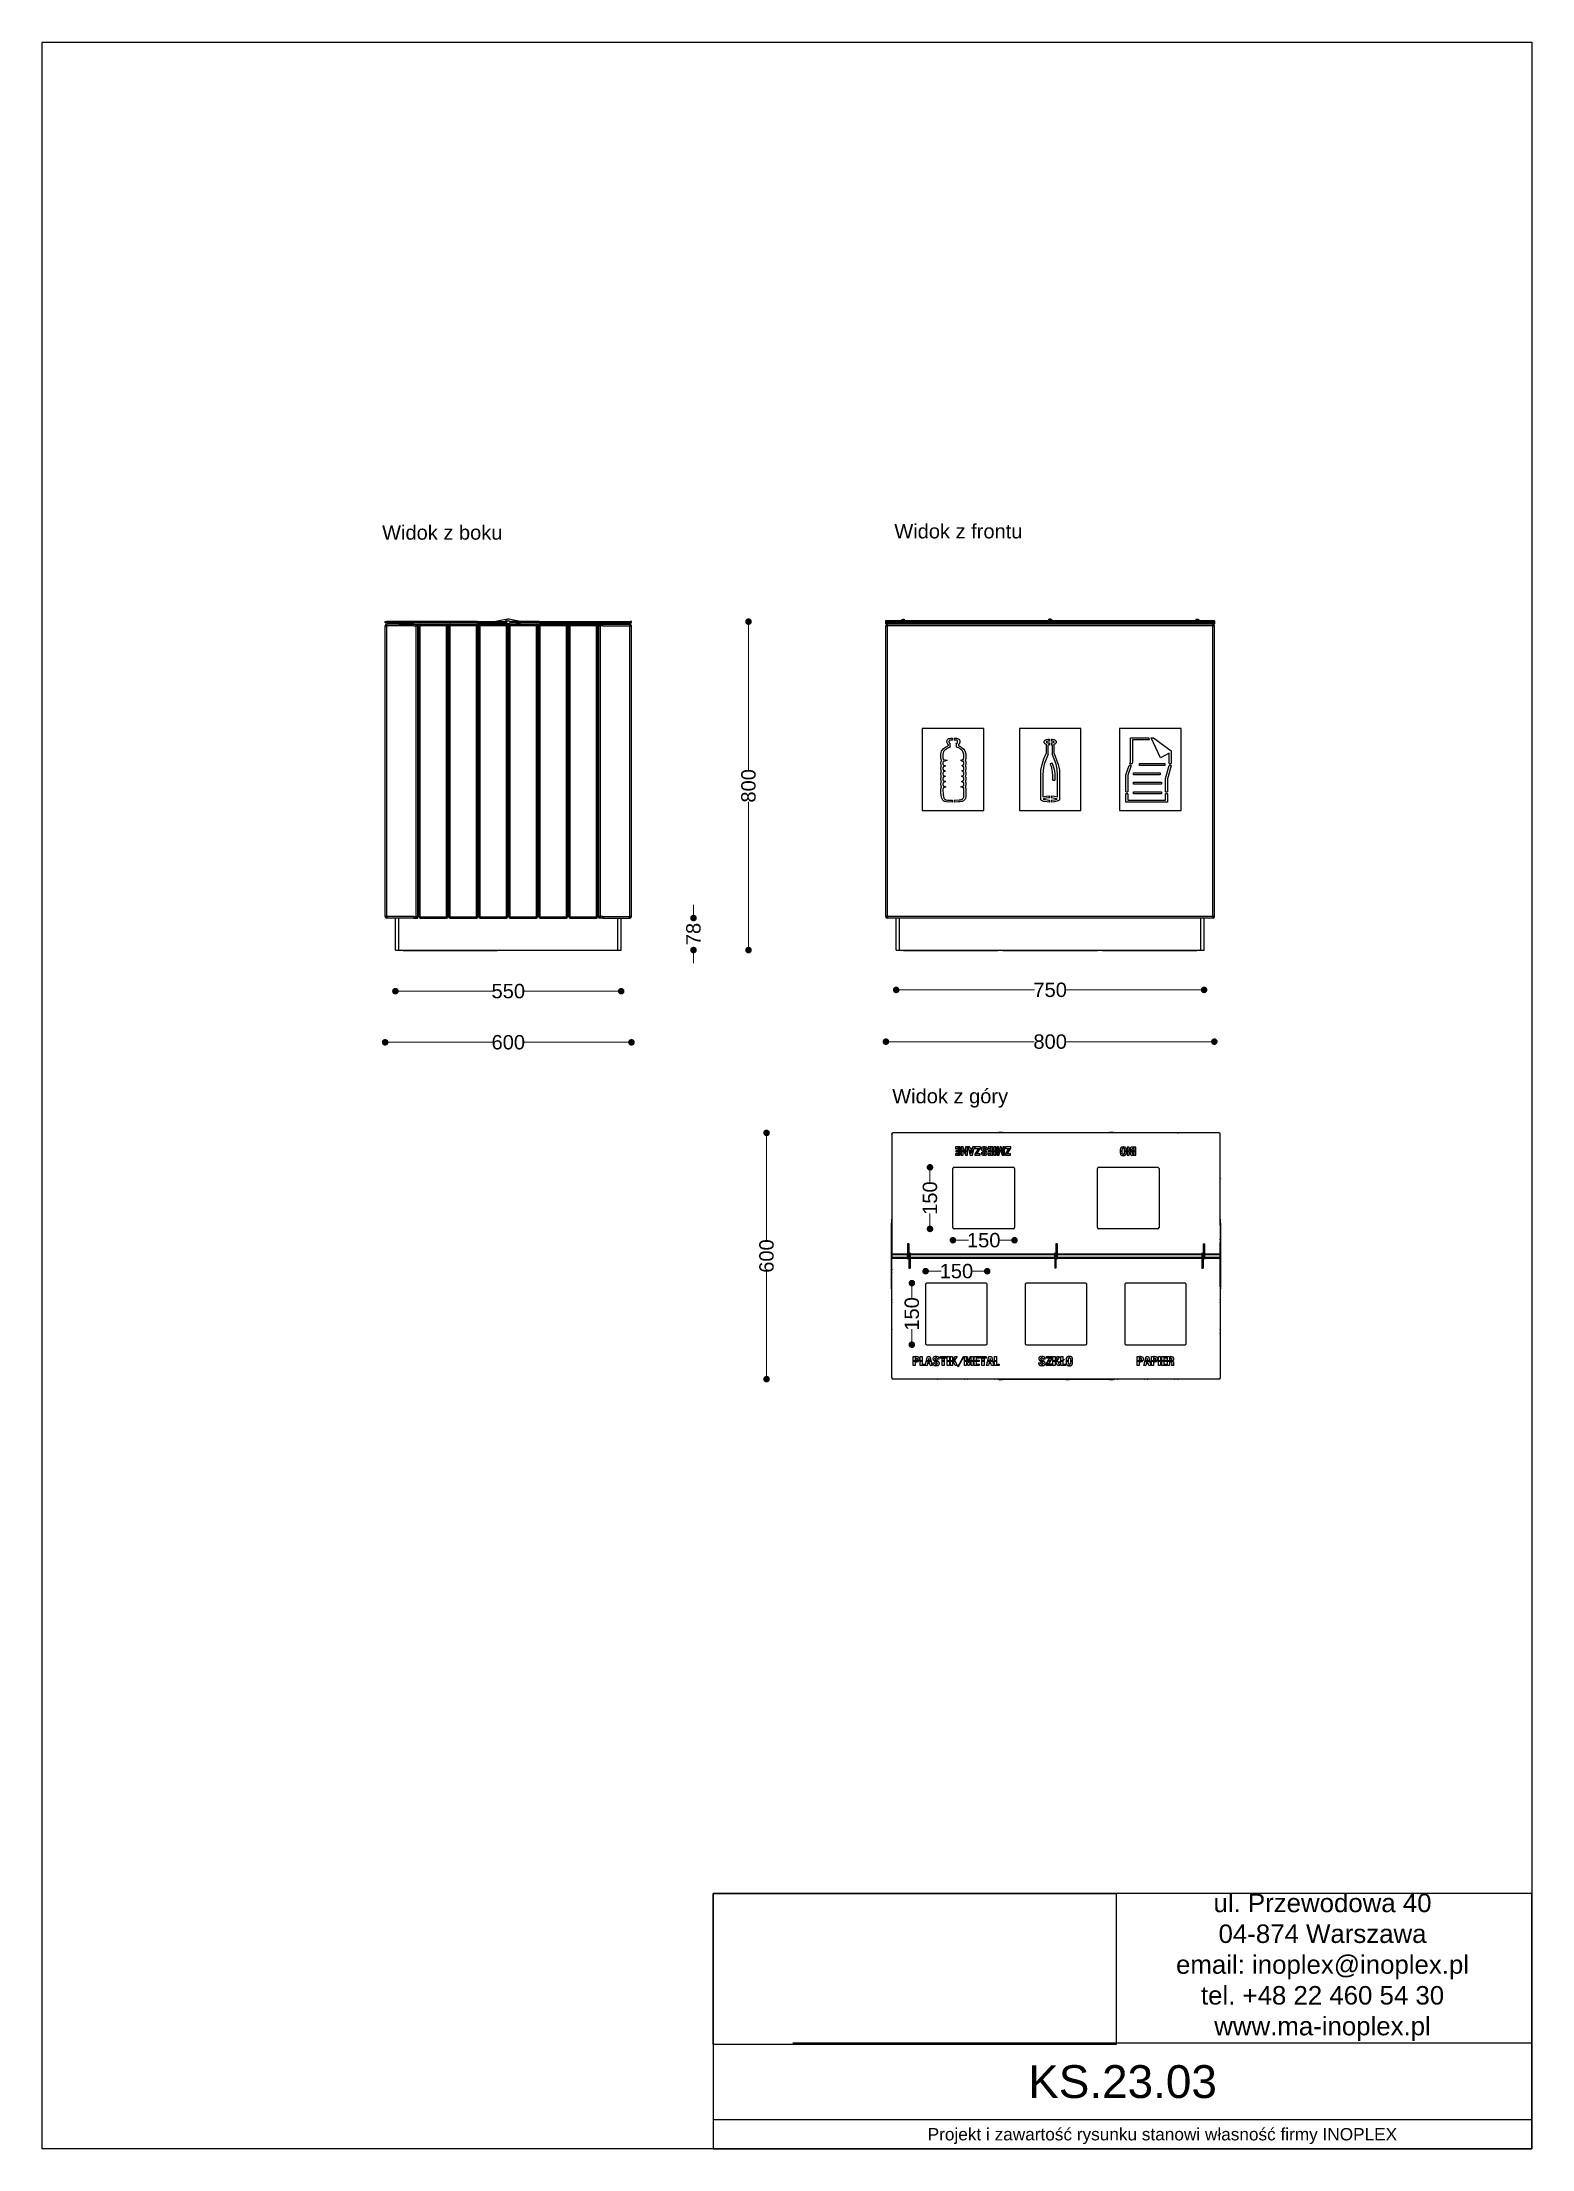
# Model space of a CAD drawing. Header units: millimetres. Extents: x 10366 to 13995, y 24552 to 29685.
import ezdxf

# ---------------------------------------------------------------- set-up
doc = ezdxf.new("R2010")
doc.units = ezdxf.units.MM
doc.header["$LTSCALE"] = 3
doc.layers.add('DomyÅ›lny', color=7, linetype='Continuous')
doc.styles.get("Standard").update_dxf_attribs({"font": 'arial.ttf'})
doc.dimstyles.new('MATEUSZ', dxfattribs={"dimtxt": 35, "dimasz": 16, "dimexe": 0.18, "dimexo": 0.0625, "dimgap": 0.09, "dimtad": 0, "dimdec": 0, "dimdsep": 46, "dimtxsty": 'Standard', "dimblk": 'DOT', "dimcen": 0.09, "dimse1": 1, "dimse2": 1, "dimadec": 0, "dimazin": 0, "dimtfac": 1, "dimtdec": 0, "dimtofl": 0, "dimtmove": 0, "dimatfit": 3, "dimfxl": 1, "dimtolj": 1, "dimtzin": 0, "dimlwd": 9, "dimlwe": 9, "dimarcsym": 0})
picture_1 = doc.add_image_def('image1.jpg', size_in_pixel=(1896, 709))

msp = doc.modelspace()

# ---------------------------------------------------------------- texts
for s, p in [('Widok z boku', (11194.3, 28472.6)), ('Widok z frontu', (12442, 28475.7)), ('Widok z góry', (12436.9, 27099.6))]:
    msp.add_text(s, height=34.962).set_placement(p)
at = {"attachment_point": 5}
for s, width, gutter_width, heights, insert, char_height in [('ul. Przewodowa 40\\P04-874 Warszawa\\Pemail: inoplex@inoplex.pl\\Ptel. +48 22 460 54 30\\Pwww.ma-inoplex.pl', 1019.877, 1, [432.7], (13485.1, 24994.8), 45), ('KS.23.03', 1993.625, 1, [0], (12997.9, 24715.8), 80), ('\\pxqc;Projekt i zawartość rysunku stanowi własność firmy INOPLEX ', 1800.088, 12.5, [70.5], (13095, 24583.6), 30)]:
    msp.add_mtext_dynamic_manual_height_columns(s, width=width, gutter_width=gutter_width, heights=heights, dxfattribs=dict(at, insert=insert, char_height=char_height))

# ---------------------------------------------------------------- blocks, each defined once
blk = doc.blocks.new('_Dot')
at = {"color": 0, "linetype": 'ByBlock', "lineweight": -2}
blk.add_line((-0.5, 0), (-1, 0), dxfattribs=at)
at = {"color": 0, "linetype": 'ByBlock', "const_width": 0.5}
blk.add_lwpolyline([(-0.25, 0, 1), (0.25, 0, 1)], format="xyb", close=True, dxfattribs=at)
blk = doc.blocks.new('*D20')
at = {"color": 0, "lineweight": 9, "transparency": 16777216}
for p, q in [((12130.8, 27011.5), (12130.8, 26766.3)), ((12130.8, 26443.6), (12130.8, 26688.7))]:
    blk.add_line(p, q, dxfattribs=at)
at = {"layer": 'Defpoints', "color": 0, "transparency": 16777216}
for p in [(12438.8, 27027.5), (12130.8, 26427.6), (12438.8, 26427.6)]:
    blk.add_point(p, dxfattribs=at)
at = {"color": 0, "lineweight": 9, "transparency": 16777216, "xscale": 16, "yscale": 16, "zscale": 16}
for p, rotation in [((12130.8, 27027.5), 90), ((12130.8, 26427.6), 270)]:
    blk.add_blockref('_Dot', p, dxfattribs=dict(at, rotation=rotation))
at = {"color": 0, "transparency": 16777216, "insert": (12130.8, 26727.5), "char_height": 35, "attachment_point": 5, "rotation": 90}
blk.add_mtext('\\A1;600', dxfattribs=at)
blk = doc.blocks.new('*D21')
at = {"color": 0, "lineweight": 9, "transparency": 16777216}
for p, q in [((12600.8, 26766), (12622.8, 26766)), ((12718.8, 26766), (12696.9, 26766))]:
    blk.add_line(p, q, dxfattribs=at)
at = {"layer": 'Defpoints', "color": 0, "transparency": 16777216}
for p in [(12584.8, 26940.6), (12734.8, 26940.6), (12734.8, 26766)]:
    blk.add_point(p, dxfattribs=at)
at = {"color": 0, "lineweight": 9, "transparency": 16777216, "xscale": 16, "yscale": 16, "zscale": 16, "rotation": 180}
blk.add_blockref('_Dot', (12584.8, 26766), dxfattribs=at)
at = {"color": 0, "lineweight": 9, "transparency": 16777216, "xscale": 16, "yscale": 16, "zscale": 16}
blk.add_blockref('_Dot', (12734.8, 26766), dxfattribs=at)
at = {"color": 0, "transparency": 16777216, "insert": (12659.8, 26766), "char_height": 35, "attachment_point": 5}
blk.add_mtext('\\A1;150', dxfattribs=at)
blk = doc.blocks.new('*D22')
at = {"color": 0, "lineweight": 9, "transparency": 16777216}
for p, q in [((12528.9, 26927.6), (12528.9, 26905.6)), ((12528.9, 26809.6), (12528.9, 26831.5))]:
    blk.add_line(p, q, dxfattribs=at)
at = {"layer": 'Defpoints', "color": 0, "transparency": 16777216}
for p in [(12587.8, 26943.6), (12528.9, 26793.6), (12587.8, 26793.6)]:
    blk.add_point(p, dxfattribs=at)
at = {"color": 0, "lineweight": 9, "transparency": 16777216, "xscale": 16, "yscale": 16, "zscale": 16}
for p, rotation in [((12528.9, 26943.6), 90), ((12528.9, 26793.6), 270)]:
    blk.add_blockref('_Dot', p, dxfattribs=dict(at, rotation=rotation))
at = {"color": 0, "transparency": 16777216, "insert": (12528.9, 26868.6), "char_height": 35, "attachment_point": 5, "rotation": 90}
blk.add_mtext('\\A1;150', dxfattribs=at)
blk = doc.blocks.new('*D23')
at = {"color": 0, "lineweight": 9, "transparency": 16777216}
for p, q in [((12484.8, 26645.5), (12484.8, 26623.6)), ((12484.8, 26527.5), (12484.8, 26549.5))]:
    blk.add_line(p, q, dxfattribs=at)
at = {"layer": 'Defpoints', "color": 0, "transparency": 16777216}
for p in [(12665.3, 26661.5), (12484.8, 26511.5), (12665.3, 26511.5)]:
    blk.add_point(p, dxfattribs=at)
at = {"color": 0, "lineweight": 9, "transparency": 16777216, "xscale": 16, "yscale": 16, "zscale": 16}
for p, rotation in [((12484.8, 26661.5), 90), ((12484.8, 26511.5), 270)]:
    blk.add_blockref('_Dot', p, dxfattribs=dict(at, rotation=rotation))
at = {"color": 0, "transparency": 16777216, "insert": (12484.8, 26586.5), "char_height": 35, "attachment_point": 5, "rotation": 90}
blk.add_mtext('\\A1;150', dxfattribs=at)
blk = doc.blocks.new('*D24')
at = {"color": 0, "lineweight": 9, "transparency": 16777216}
for p, q in [((12534.3, 26690.5), (12556.3, 26690.5)), ((12652.3, 26690.5), (12630.4, 26690.5))]:
    blk.add_line(p, q, dxfattribs=at)
at = {"layer": 'Defpoints', "color": 0, "transparency": 16777216}
for p in [(12668.3, 26690.5), (12518.3, 26658.5), (12668.3, 26658.5)]:
    blk.add_point(p, dxfattribs=at)
at = {"color": 0, "lineweight": 9, "transparency": 16777216, "xscale": 16, "yscale": 16, "zscale": 16, "rotation": 180}
blk.add_blockref('_Dot', (12518.3, 26690.5), dxfattribs=at)
at = {"color": 0, "lineweight": 9, "transparency": 16777216, "xscale": 16, "yscale": 16, "zscale": 16}
blk.add_blockref('_Dot', (12668.3, 26690.5), dxfattribs=at)
at = {"color": 0, "transparency": 16777216, "insert": (12593.3, 26690.5), "char_height": 35, "attachment_point": 5}
blk.add_mtext('\\A1;150', dxfattribs=at)
blk = doc.blocks.new('*D25')
at = {"color": 0, "lineweight": 9, "transparency": 16777216}
for p, q in [((11242.7, 27372.7), (11463, 27372.7)), ((11760.7, 27372.7), (11540.4, 27372.7))]:
    blk.add_line(p, q, dxfattribs=at)
at = {"layer": 'Defpoints', "color": 0, "transparency": 16777216}
for p in [(11226.7, 27472.9), (11776.7, 27472.9), (11776.7, 27372.7)]:
    blk.add_point(p, dxfattribs=at)
at = {"color": 0, "lineweight": 9, "transparency": 16777216, "xscale": 16, "yscale": 16, "zscale": 16, "rotation": 180}
blk.add_blockref('_Dot', (11226.7, 27372.7), dxfattribs=at)
at = {"color": 0, "lineweight": 9, "transparency": 16777216, "xscale": 16, "yscale": 16, "zscale": 16}
blk.add_blockref('_Dot', (11776.7, 27372.7), dxfattribs=at)
at = {"color": 0, "transparency": 16777216, "insert": (11501.7, 27372.7), "char_height": 35, "attachment_point": 5}
blk.add_mtext('\\A1;550', dxfattribs=at)
blk = doc.blocks.new('*D26')
at = {"color": 0, "lineweight": 9, "transparency": 16777216}
for p, q in [((11217.7, 27248.1), (11462.9, 27248.1)), ((11785.7, 27248.1), (11540.5, 27248.1))]:
    blk.add_line(p, q, dxfattribs=at)
at = {"layer": 'Defpoints', "color": 0, "transparency": 16777216}
for p in [(11201.7, 27554.7), (11801.7, 27554.7), (11801.7, 27248.1)]:
    blk.add_point(p, dxfattribs=at)
at = {"color": 0, "lineweight": 9, "transparency": 16777216, "xscale": 16, "yscale": 16, "zscale": 16, "rotation": 180}
blk.add_blockref('_Dot', (11201.7, 27248.1), dxfattribs=at)
at = {"color": 0, "lineweight": 9, "transparency": 16777216, "xscale": 16, "yscale": 16, "zscale": 16}
blk.add_blockref('_Dot', (11801.7, 27248.1), dxfattribs=at)
at = {"color": 0, "transparency": 16777216, "insert": (11501.7, 27248.1), "char_height": 35, "attachment_point": 5}
blk.add_mtext('\\A1;600', dxfattribs=at)
blk = doc.blocks.new('*D27')
at = {"color": 0, "lineweight": 9, "transparency": 16777216}
for p, q in [((12437.6, 27249.7), (12782.9, 27249.7)), ((13205.6, 27249.7), (12860.3, 27249.7))]:
    blk.add_line(p, q, dxfattribs=at)
at = {"layer": 'Defpoints', "color": 0, "transparency": 16777216}
for p in [(12421.6, 27554.6), (13221.6, 27554.6), (13221.6, 27249.7)]:
    blk.add_point(p, dxfattribs=at)
at = {"color": 0, "lineweight": 9, "transparency": 16777216, "xscale": 16, "yscale": 16, "zscale": 16, "rotation": 180}
blk.add_blockref('_Dot', (12421.6, 27249.7), dxfattribs=at)
at = {"color": 0, "lineweight": 9, "transparency": 16777216, "xscale": 16, "yscale": 16, "zscale": 16}
blk.add_blockref('_Dot', (13221.6, 27249.7), dxfattribs=at)
at = {"color": 0, "transparency": 16777216, "insert": (12821.6, 27249.7), "char_height": 35, "attachment_point": 5}
blk.add_mtext('\\A1;800', dxfattribs=at)
blk = doc.blocks.new('*D28')
at = {"color": 0, "lineweight": 9, "transparency": 16777216}
for p, q in [((12462.6, 27375.8), (12783.1, 27375.8)), ((13180.6, 27375.8), (12860.2, 27375.8))]:
    blk.add_line(p, q, dxfattribs=at)
at = {"layer": 'Defpoints', "color": 0, "transparency": 16777216}
for p in [(12446.6, 27472.9), (13196.6, 27472.9), (13196.6, 27375.8)]:
    blk.add_point(p, dxfattribs=at)
at = {"color": 0, "lineweight": 9, "transparency": 16777216, "xscale": 16, "yscale": 16, "zscale": 16, "rotation": 180}
blk.add_blockref('_Dot', (12446.6, 27375.8), dxfattribs=at)
at = {"color": 0, "lineweight": 9, "transparency": 16777216, "xscale": 16, "yscale": 16, "zscale": 16}
blk.add_blockref('_Dot', (13196.6, 27375.8), dxfattribs=at)
at = {"color": 0, "transparency": 16777216, "insert": (12821.6, 27375.8), "char_height": 35, "attachment_point": 5}
blk.add_mtext('\\A1;750', dxfattribs=at)
blk = doc.blocks.new('*D29')
at = {"color": 0, "lineweight": 9, "transparency": 16777216}
for p, q in [((12086.8, 28256.9), (12086.8, 27911.6)), ((12086.8, 27488.9), (12086.8, 27834.2))]:
    blk.add_line(p, q, dxfattribs=at)
at = {"layer": 'Defpoints', "color": 0, "transparency": 16777216}
for p in [(11801.3, 28272.9), (11776.7, 27472.9), (12086.8, 27472.9)]:
    blk.add_point(p, dxfattribs=at)
at = {"color": 0, "lineweight": 9, "transparency": 16777216, "xscale": 16, "yscale": 16, "zscale": 16}
for p, rotation in [((12086.8, 28272.9), 90), ((12086.8, 27472.9), 270)]:
    blk.add_blockref('_Dot', p, dxfattribs=dict(at, rotation=rotation))
at = {"color": 0, "transparency": 16777216, "insert": (12086.8, 27872.9), "char_height": 35, "attachment_point": 5, "rotation": 90}
blk.add_mtext('\\A1;800', dxfattribs=at)
blk = doc.blocks.new('*D30')
at = {"color": 0, "lineweight": 9, "transparency": 16777216}
for p, q in [((11952.8, 27566.9), (11952.8, 27582.9)), ((11952.8, 27456.9), (11952.8, 27440.9))]:
    blk.add_line(p, q, dxfattribs=at)
at = {"layer": 'Defpoints', "color": 0, "transparency": 16777216}
for p in [(11797.9, 27550.9), (11952.8, 27550.9), (11776.7, 27472.9)]:
    blk.add_point(p, dxfattribs=at)
at = {"color": 0, "lineweight": 9, "transparency": 16777216, "xscale": 16, "yscale": 16, "zscale": 16}
for p, rotation in [((11952.8, 27550.9), 270), ((11952.8, 27472.9), 90)]:
    blk.add_blockref('_Dot', p, dxfattribs=dict(at, rotation=rotation))
at = {"color": 0, "transparency": 16777216, "insert": (11952.8, 27511.9), "char_height": 35, "attachment_point": 5, "rotation": 90}
blk.add_mtext('\\A1;78', dxfattribs=at)

# ---------------------------------------------------------------- dimensions: what is measured, and where the dimension line sits
for base, p1, p2, picture, middle in [((12086.8, 27472.9), (11801.3, 28272.9), (11776.7, 27472.9), '*D29', (12086.8, 27872.9)), ((11952.8, 27550.9), (11776.7, 27472.9), (11797.9, 27550.9), '*D30', (11952.8, 27511.9)), ((12130.8, 26427.6), (12438.8, 27027.5), (12438.8, 26427.6), '*D20', (12130.8, 26727.5)), ((12528.9, 26793.6), (12587.8, 26943.6), (12587.8, 26793.6), '*D22', (12528.9, 26868.6)), ((12484.8, 26511.5), (12665.3, 26661.5), (12665.3, 26511.5), '*D23', (12484.8, 26586.5))]:
    dim = msp.add_linear_dim(base=base, p1=p1, p2=p2, angle=90, dimstyle='MATEUSZ')
    dim.commit()
    dim.dimension.update_dxf_attribs({"geometry": picture, "text_midpoint": middle})
for base, p1, p2, picture, middle in [((11801.7, 27248.1), (11201.7, 27554.7), (11801.7, 27554.7), '*D26', (11501.7, 27248.1)), ((13221.6, 27249.7), (12421.6, 27554.6), (13221.6, 27554.6), '*D27', (12821.6, 27249.7)), ((11776.7, 27372.7), (11226.7, 27472.9), (11776.7, 27472.9), '*D25', (11501.7, 27372.7)), ((13196.6, 27375.8), (12446.6, 27472.9), (13196.6, 27472.9), '*D28', (12821.6, 27375.8)), ((12734.8, 26766), (12584.8, 26940.6), (12734.8, 26940.6), '*D21', (12659.8, 26766)), ((12668.3, 26690.5), (12518.3, 26658.5), (12668.3, 26658.5), '*D24', (12593.3, 26690.5))]:
    dim = msp.add_linear_dim(base=base, p1=p1, p2=p2, dimstyle='MATEUSZ')
    dim.commit()
    dim.dimension.update_dxf_attribs({"geometry": picture, "text_midpoint": middle})

# ---------------------------------------------------------------- linework, layer by layer
for p, q in [((13995, 24809.6), (12194.9, 24809.6)), ((13994.7, 24623), (12001.1, 24623))]:
    msp.add_line(p, q)
for points in [[(10366.2, 24552.5), (10366.2, 29684.6), (13995, 29684.6), (13995, 24552.5)], [(12001.1, 24552.5), (13995, 24552.5), (13995, 25174.2), (12001.1, 25174.2)]]:
    msp.add_lwpolyline(points, close=True)
at = {"layer": 'DomyÅ›lny'}
for p, q in [((11500, 28278.7), (11471.7, 28272.9)), ((11531.7, 28272.9), (11503.4, 28278.7)), ((12460.2, 28278.9), (12460.7, 28278.9)), ((12463.2, 28278.9), (12466.2, 28278.9)), ((12463.2, 28278.7), (12466.2, 28278.7)), ((12463.2, 28278.7), (12463.2, 28272.9)), ((12466.2, 28278.7), (12466.2, 28272.9)), ((12818.6, 28278.9), (12821.6, 28278.9)), ((12818.6, 28278.7), (12818.6, 28272.9)), ((12821.6, 28278.7), (12818.6, 28278.7)), ((12821.6, 28278.9), (12824.6, 28278.9)), ((12821.6, 28278.7), (12821.6, 28272.9)), ((13177, 28278.9), (13180, 28278.9)), ((13177, 28278.7), (13180, 28278.7)), ((13177, 28278.7), (13177, 28272.9)), ((13180, 28278.9), (13183, 28278.9)), ((13180, 28278.7), (13180, 28272.9)), ((11201.7, 28269.9), (11201.7, 28272.9)), ((11201.7, 27554.7), (11201.7, 28263.1)), ((11201.7, 28263.1), (11202.4, 28263.1)), ((11426.7, 28272.9), (11204.7, 28272.9)), ((11204.7, 28269.9), (11204.7, 28272.9)), ((11426.7, 28269.9), (11204.7, 28269.9)), ((11205.5, 28265.4), (11204.7, 28265.4)), ((11205.5, 28263.1), (11204.7, 28263.1)), ((11271.7, 28266.9), (11205.5, 28266.9)), ((11205.5, 27554.7), (11205.5, 28263.1)), ((11271.7, 28263.1), (11205.5, 28263.1)), ((11234.9, 28266.9), (11768.5, 28266.9)), ((11271.7, 28266.9), (11277.4, 28266.9)), ((11271.7, 28263.1), (11277.4, 28263.1)), ((11277.4, 28266.9), (11281.2, 28266.9)), ((11277.4, 28265.4), (11280.4, 28265.4)), ((11278.2, 28263.1), (11277.4, 28263.1)), ((11277.4, 27554.7), (11277.4, 28263.1)), ((11280.4, 28263.1), (11280.4, 28265.4)), ((11281.2, 28263.1), (11281.2, 28266.9)), ((11281.2, 27554.7), (11281.2, 28263.1)), ((11284.2, 27553.9), (11284.2, 28263.9)), ((11287.2, 28266.9), (11351.2, 28266.9)), ((11287.2, 27553.9), (11287.2, 28263.9)), ((11287.2, 28263.9), (11351.2, 28263.9)), ((11351.2, 27553.9), (11351.2, 28263.9)), ((11354.2, 27553.9), (11354.2, 28263.9)), ((11357.2, 27553.9), (11357.2, 28263.9)), ((11360.2, 28266.9), (11424.2, 28266.9)), ((11360.2, 27553.9), (11360.2, 28263.9)), ((11360.2, 28263.9), (11424.2, 28263.9)), ((11424.2, 27553.9), (11424.2, 28263.9)), ((11426.7, 28272.9), (11496.7, 28272.9)), ((11426.7, 28269.9), (11496.7, 28269.9)), ((11427.2, 27553.9), (11427.2, 28263.9)), ((11430.2, 27553.9), (11430.2, 28263.9)), ((11433.2, 28266.9), (11497.2, 28266.9)), ((11433.2, 27553.9), (11433.2, 28263.9)), ((11433.2, 28263.9), (11497.2, 28263.9)), ((11471.7, 28269.9), (11488, 28266.6)), ((11496.7, 28269.9), (11496.7, 28272.9)), ((11497.2, 27553.9), (11497.2, 28263.9)), ((11503.2, 28267.4), (11500.2, 28267.4)), ((11500.2, 28267.4), (11500.2, 28237.4)), ((11500.2, 27553.9), (11500.2, 28263.9)), ((11500.2, 28237.4), (11503.2, 28237.4)), ((11503.2, 28237.4), (11503.2, 28267.4)), ((11503.2, 27553.9), (11503.2, 28263.9)), ((11506.2, 28266.9), (11570.2, 28266.9)), ((11506.2, 27553.9), (11506.2, 28263.9)), ((11506.2, 28263.9), (11570.2, 28263.9)), ((11576.7, 28272.9), (11506.7, 28272.9)), ((11506.7, 28269.9), (11506.7, 28272.9)), ((11576.7, 28269.9), (11506.7, 28269.9)), ((11515.7, 28266.6), (11531.7, 28269.9)), ((11570.2, 27553.9), (11570.2, 28263.9)), ((11573.2, 27553.9), (11573.2, 28263.9)), ((11576.2, 27553.9), (11576.2, 28263.9)), ((11576.7, 28272.9), (11798.7, 28272.9)), ((11576.7, 28269.9), (11798.7, 28269.9)), ((11579.2, 28266.9), (11643.2, 28266.9)), ((11579.2, 27553.9), (11579.2, 28263.9)), ((11579.2, 28263.9), (11643.2, 28263.9)), ((11643.2, 27553.9), (11643.2, 28263.9)), ((11646.2, 27553.9), (11646.2, 28263.9)), ((11649.2, 27553.9), (11649.2, 28263.9)), ((11652.2, 28266.9), (11716.2, 28266.9)), ((11652.2, 28263.9), (11716.2, 28263.9)), ((11652.2, 27553.9), (11652.2, 28263.9)), ((11716.2, 27553.9), (11716.2, 28263.9)), ((11719.2, 27553.9), (11719.2, 28263.9)), ((11722.2, 28263.1), (11722.2, 28266.9)), ((11726, 28266.9), (11722.2, 28266.9)), ((11722.2, 27554.7), (11722.2, 28263.1)), ((11726, 28265.4), (11722.9, 28265.4)), ((11722.9, 28263.1), (11722.9, 28265.4)), ((11725.2, 28263.1), (11726, 28263.1)), ((11731.7, 28266.9), (11726, 28266.9)), ((11726, 27554.7), (11726, 28263.1)), ((11731.7, 28263.1), (11726, 28263.1)), ((11731.7, 28266.9), (11797.9, 28266.9)), ((11731.7, 28263.1), (11797.9, 28263.1)), ((11797.9, 28265.4), (11798.7, 28265.4)), ((11797.9, 27554.7), (11797.9, 28263.1)), ((11797.9, 28263.1), (11798.7, 28263.1)), ((11798.7, 28269.9), (11798.7, 28272.9)), ((11801.7, 28263.1), (11800.9, 28263.1)), ((11801.7, 28269.9), (11801.7, 28272.9)), ((11801.7, 27554.7), (11801.7, 28263.1)), ((12421.6, 28269.9), (12421.6, 28272.9)), ((12421.6, 27554.6), (12421.6, 28263.1)), ((12421.9, 28275.4), (12460.2, 28275.4)), ((12460.2, 28267.4), (12421.9, 28267.4)), ((13218.6, 28272.9), (12424.6, 28272.9)), ((12424.6, 28269.9), (12424.6, 28272.9)), ((13218.6, 28269.9), (12424.6, 28269.9)), ((12424.6, 28263.1), (12424.6, 28263.9)), ((12425.4, 28263.9), (12424.6, 28263.9)), ((12424.7, 28265.4), (12425.4, 28265.4)), ((12425.4, 28263.1), (12424.7, 28263.1)), ((13217.8, 28266.9), (12425.4, 28266.9)), ((13217.8, 28263.1), (12425.4, 28263.1)), ((12425.4, 27554.6), (12425.4, 28263.1)), ((12446.6, 28267.4), (12460.7, 28267.4)), ((12463.2, 28269.9), (12463.2, 28266.9)), ((12466, 28267.4), (12819, 28267.4)), ((12818.5, 28267.4), (12466, 28267.4)), ((12466.2, 28275.4), (12818.6, 28275.4)), ((12466.2, 28269.9), (12466.2, 28266.9)), ((12818.6, 28269.9), (12818.6, 28266.9)), ((12821.6, 28269.9), (12821.6, 28266.9)), ((12824.5, 28267.4), (13177.5, 28267.4)), ((13177, 28267.4), (12824.5, 28267.4)), ((12824.6, 28275.4), (13177, 28275.4)), ((13177, 28269.9), (13177, 28266.9)), ((13180, 28269.9), (13180, 28266.9)), ((13182.8, 28267.4), (13196.6, 28267.4)), ((13221.3, 28267.4), (13182.8, 28267.4)), ((13183, 28275.4), (13221.3, 28275.4)), ((13218.6, 28265.4), (13217.8, 28265.4)), ((13217.8, 28263.9), (13218.6, 28263.9)), ((13217.8, 27554.6), (13217.8, 28263.1)), ((13218.6, 28263.1), (13217.8, 28263.1)), ((13218.6, 28269.9), (13218.6, 28272.9)), ((13218.6, 28263.1), (13218.6, 28263.9)), ((13221.6, 28269.9), (13221.6, 28272.9)), ((13221.6, 27554.6), (13221.6, 28263.1)), ((11281.2, 28216.9), (11284.2, 28216.9)), ((11354.2, 28216.9), (11357.2, 28216.9)), ((11354.2, 28201.9), (11357.2, 28201.9)), ((11427.2, 28216.9), (11430.2, 28216.9)), ((11500.2, 28216.9), (11503.2, 28216.9)), ((11573.2, 28216.9), (11576.2, 28216.9)), ((11646.2, 28216.9), (11649.2, 28216.9)), ((11649.2, 28201.9), (11646.2, 28201.9)), ((11719.2, 28216.9), (11722.9, 28216.9)), ((12510.2, 28012.5), (12510.2, 27812.5)), ((12660.2, 28012.5), (12510.2, 28012.5)), ((12573.2, 27973.3), (12573.2, 27970.4)), ((12573.2, 27973.3), (12573.2, 27970.4)), ((12578.1, 27974.3), (12578.3, 27976.4)), ((12578.1, 27974.3), (12578.3, 27976.4)), ((12578.1, 27967.1), (12578.1, 27974.3)), ((12578.1, 27967.1), (12578.1, 27974.3)), ((12583.8, 27984.4), (12583.8, 27989.3)), ((12583.8, 27984.4), (12583.8, 27989.3)), ((12587.8, 27989.4), (12587.8, 27984.5)), ((12587.8, 27989.4), (12587.8, 27984.5)), ((12660.2, 27812.5), (12660.2, 28012.5)), ((12746.6, 28012.5), (12746.6, 27812.5)), ((12896.6, 28012.5), (12746.6, 28012.5)), ((12811.8, 27974.1), (12811.8, 27952)), ((12811.8, 27974.1), (12811.8, 27952)), ((12816.7, 27950.9), (12816.7, 27972.7)), ((12816.7, 27950.9), (12816.7, 27972.7)), ((12819.7, 27982.1), (12819.7, 27987)), ((12819.7, 27982.1), (12819.7, 27987)), ((12819.7, 27972.4), (12819.7, 27977.3)), ((12819.7, 27972.4), (12819.7, 27977.3)), ((12823.7, 27987), (12823.7, 27982.1)), ((12823.7, 27987), (12823.7, 27982.1)), ((12823.7, 27977.3), (12823.7, 27972.4)), ((12823.7, 27977.3), (12823.7, 27972.4)), ((12826.5, 27972.7), (12826.5, 27950.9)), ((12826.5, 27972.7), (12826.5, 27950.9)), ((12831.4, 27952), (12831.4, 27974.1)), ((12831.4, 27952), (12831.4, 27974.1)), ((12896.6, 27812.5), (12896.6, 28012.5)), ((12990.4, 28012.5), (12990.4, 27812.5)), ((13140.4, 28012.5), (12990.4, 28012.5)), ((13017.1, 27931), (13017.1, 27989.8)), ((13017.1, 27989.8), (13061.7, 27989.8)), ((13017.1, 27931), (13017.1, 27989.8)), ((13017.1, 27989.8), (13061.7, 27989.8)), ((13064, 27984.9), (13022, 27984.9)), ((13022, 27984.9), (13022, 27930.2)), ((13064, 27984.9), (13022, 27984.9)), ((13022, 27984.9), (13022, 27930.2)), ((13064, 27984.9), (13061.7, 27989.8)), ((13064, 27984.9), (13061.7, 27989.8)), ((13090.3, 27941.5), (13068, 27989.8)), ((13068, 27989.8), (13073.2, 27989.8)), ((13090.3, 27941.5), (13068, 27989.8)), ((13068, 27989.8), (13073.2, 27989.8)), ((13073.2, 27989.8), (13116.7, 27957.8)), ((13073.2, 27989.8), (13116.7, 27957.8)), ((13140.4, 27812.5), (13140.4, 28012.5)), ((12603.2, 27935.5), (12609.5, 27932.6)), ((12603.2, 27935.5), (12609.5, 27932.6)), ((12816.5, 27950.4), (12816.7, 27950.9)), ((12816.5, 27950.4), (12816.7, 27950.9)), ((12826.3, 27928.5), (12821.9, 27926.3)), ((12826.3, 27928.5), (12821.9, 27926.3)), ((13005.6, 27899.5), (13014.1, 27922.8)), ((13005.6, 27899.5), (13014.1, 27922.8)), ((13019.3, 27922.8), (13010.5, 27898.6)), ((13019.3, 27922.8), (13010.5, 27898.6)), ((13019.3, 27922.8), (13014.1, 27922.8)), ((13019.3, 27922.8), (13014.1, 27922.8)), ((13015.9, 27927.7), (13017.1, 27931)), ((13015.9, 27927.7), (13017.1, 27931)), ((13015.9, 27927.7), (13021.1, 27927.7)), ((13015.9, 27927.7), (13021.1, 27927.7)), ((13022, 27930.2), (13021.1, 27927.7)), ((13022, 27930.2), (13021.1, 27927.7)), ((13039, 27922.8), (13039, 27927.7)), ((13039, 27927.7), (13101.2, 27927.7)), ((13039, 27927.7), (13101.2, 27927.7)), ((13039, 27922.8), (13039, 27927.7)), ((13101.2, 27922.8), (13039, 27922.8)), ((13101.2, 27922.8), (13039, 27922.8)), ((13111.8, 27952.3), (13090.3, 27941.5)), ((13111.8, 27952.3), (13090.3, 27941.5)), ((13101.2, 27927.7), (13101.2, 27922.8)), ((13101.2, 27927.7), (13101.2, 27922.8)), ((13102.5, 27890.4), (13111.8, 27922.3)), ((13102.5, 27890.4), (13111.8, 27922.3)), ((13116.7, 27921.6), (13107.4, 27889.7)), ((13116.7, 27921.6), (13107.4, 27889.7)), ((13111.8, 27927.7), (13111.8, 27952.3)), ((13111.8, 27927.7), (13111.8, 27952.3)), ((13111.8, 27927.7), (13116.7, 27927.7)), ((13111.8, 27927.7), (13116.7, 27927.7)), ((13111.8, 27922.3), (13111.8, 27922.8)), ((13116.7, 27922.8), (13111.8, 27922.8)), ((13111.8, 27922.3), (13111.8, 27922.8)), ((13116.7, 27922.8), (13111.8, 27922.8)), ((13116.7, 27957.8), (13116.7, 27927.7)), ((13116.7, 27957.8), (13116.7, 27927.7)), ((13116.7, 27922.8), (13116.7, 27921.6)), ((13116.7, 27922.8), (13116.7, 27921.6)), ((12561.3, 27893.7), (12566.8, 27896.2)), ((12561.3, 27893.7), (12566.8, 27896.2)), ((12566.8, 27908.9), (12561.5, 27911.1)), ((12566.8, 27908.9), (12561.5, 27911.1)), ((12828.2, 27886.7), (12833.1, 27886.4)), ((12828.2, 27886.7), (12833.1, 27886.4)), ((13005.6, 27858.4), (13005.6, 27899.5)), ((13005.6, 27858.4), (13005.6, 27899.5)), ((13010.5, 27898.6), (13010.5, 27858.4)), ((13010.5, 27898.6), (13010.5, 27858.4)), ((13024.7, 27899.9), (13024.7, 27904.8)), ((13024.7, 27904.8), (13089.8, 27904.8)), ((13024.7, 27904.8), (13089.8, 27904.8)), ((13024.7, 27899.9), (13024.7, 27904.8)), ((13089.8, 27899.9), (13024.7, 27899.9)), ((13089.8, 27899.9), (13024.7, 27899.9)), ((13024.7, 27881.9), (13093, 27881.9)), ((13024.7, 27877), (13024.7, 27881.9)), ((13024.7, 27877), (13024.7, 27881.9)), ((13024.7, 27881.9), (13093, 27881.9)), ((13093, 27877), (13024.7, 27877)), ((13093, 27877), (13024.7, 27877)), ((13089.8, 27904.8), (13089.8, 27899.9)), ((13089.8, 27904.8), (13089.8, 27899.9)), ((13093, 27881.9), (13093, 27877)), ((13093, 27881.9), (13093, 27877)), ((13102.5, 27858.4), (13102.5, 27890.4)), ((13102.5, 27858.4), (13102.5, 27890.4)), ((13107.4, 27889.7), (13107.4, 27858.4)), ((13107.4, 27889.7), (13107.4, 27858.4)), ((12583.8, 27833.5), (12583.8, 27838.4)), ((12583.8, 27833.5), (12583.8, 27838.4)), ((12587.8, 27838.4), (12587.8, 27833.5)), ((12587.8, 27838.4), (12587.8, 27833.5)), ((12798.8, 27839), (12799.2, 27839)), ((12798.8, 27839), (12799.2, 27839)), ((12819.7, 27843.3), (12819.7, 27848.2)), ((12819.7, 27843.3), (12819.7, 27848.2)), ((12819.7, 27833.5), (12819.7, 27838.4)), ((12819.7, 27833.5), (12819.7, 27838.4)), ((12823.7, 27848.2), (12823.7, 27843.3)), ((12823.7, 27848.2), (12823.7, 27843.3)), ((12823.7, 27838.4), (12823.7, 27833.5)), ((12823.7, 27838.4), (12823.7, 27833.5)), ((12844.1, 27839), (12844.5, 27839)), ((12844.1, 27839), (12844.5, 27839)), ((13005.6, 27858.4), (13010.5, 27858.4)), ((13005.6, 27858.4), (13010.5, 27858.4)), ((13010.5, 27853.5), (13005.6, 27853.5)), ((13005.6, 27833.4), (13005.6, 27853.5)), ((13005.6, 27833.4), (13005.6, 27853.5)), ((13010.5, 27853.5), (13005.6, 27853.5)), ((13107.4, 27833.4), (13005.6, 27833.4)), ((13107.4, 27833.4), (13005.6, 27833.4)), ((13010.5, 27853.5), (13010.5, 27838.3)), ((13010.5, 27853.5), (13010.5, 27838.3)), ((13010.5, 27838.3), (13102.5, 27838.3)), ((13010.5, 27838.3), (13102.5, 27838.3)), ((13024.7, 27858.4), (13093, 27858.4)), ((13024.7, 27853.5), (13024.7, 27858.4)), ((13024.7, 27853.5), (13024.7, 27858.4)), ((13024.7, 27858.4), (13093, 27858.4)), ((13093, 27853.5), (13024.7, 27853.5)), ((13093, 27853.5), (13024.7, 27853.5)), ((13093, 27858.4), (13093, 27853.5)), ((13093, 27858.4), (13093, 27853.5)), ((13102.5, 27858.4), (13107.4, 27858.4)), ((13102.5, 27858.4), (13107.4, 27858.4)), ((13102.5, 27838.3), (13102.5, 27853.5)), ((13107.4, 27853.5), (13102.5, 27853.5)), ((13102.5, 27838.3), (13102.5, 27853.5)), ((13107.4, 27853.5), (13102.5, 27853.5)), ((13107.4, 27853.5), (13107.4, 27833.4)), ((13107.4, 27853.5), (13107.4, 27833.4)), ((12510.2, 27812.5), (12660.2, 27812.5)), ((12746.6, 27812.5), (12896.6, 27812.5)), ((12990.4, 27812.5), (13140.4, 27812.5)), ((11281.2, 27597.9), (11284.2, 27597.9)), ((11354.2, 27597.9), (11357.2, 27597.9)), ((11427.2, 27597.9), (11430.2, 27597.9)), ((11500.2, 27597.9), (11503.2, 27597.9)), ((11573.2, 27597.9), (11576.2, 27597.9)), ((11646.2, 27597.9), (11649.2, 27597.9)), ((11719.2, 27597.9), (11722.9, 27597.9)), ((11201.7, 27554.7), (11202.4, 27554.7)), ((11205.5, 27554.7), (11204.7, 27554.7)), ((11204.7, 27552.4), (11205.5, 27552.4)), ((11271.7, 27554.7), (11205.5, 27554.7)), ((11271.7, 27550.9), (11205.5, 27550.9)), ((11226.7, 27472.9), (11226.7, 27550.9)), ((11234.9, 27472.9), (11234.9, 27550.9)), ((11271.7, 27554.7), (11277.4, 27554.7)), ((11271.7, 27550.9), (11277.4, 27550.9)), ((11278.2, 27554.7), (11277.4, 27554.7)), ((11280.4, 27552.4), (11277.4, 27552.4)), ((11277.4, 27550.9), (11281.2, 27550.9)), ((11280.4, 27554.7), (11280.4, 27552.4)), ((11281.2, 27550.9), (11281.2, 27554.7)), ((11287.2, 27553.9), (11351.2, 27553.9)), ((11287.2, 27550.9), (11351.2, 27550.9)), ((11360.2, 27553.9), (11424.2, 27553.9)), ((11360.2, 27550.9), (11424.2, 27550.9)), ((11433.2, 27553.9), (11497.2, 27553.9)), ((11433.2, 27550.9), (11497.2, 27550.9)), ((11506.2, 27553.9), (11570.2, 27553.9)), ((11506.2, 27550.9), (11570.2, 27550.9)), ((11579.2, 27553.9), (11643.2, 27553.9)), ((11579.2, 27550.9), (11643.2, 27550.9)), ((11652.2, 27553.9), (11716.2, 27553.9)), ((11652.2, 27550.9), (11716.2, 27550.9)), ((11722.2, 27550.9), (11722.2, 27554.7)), ((11726, 27550.9), (11722.2, 27550.9)), ((11722.9, 27554.7), (11722.9, 27552.4)), ((11722.9, 27552.4), (11726, 27552.4)), ((11725.2, 27554.7), (11726, 27554.7)), ((11731.7, 27554.7), (11726, 27554.7)), ((11731.7, 27550.9), (11726, 27550.9)), ((11731.7, 27554.7), (11797.9, 27554.7)), ((11731.7, 27550.9), (11797.9, 27550.9)), ((11768.5, 27472.9), (11768.5, 27550.9)), ((11776.7, 27472.9), (11776.7, 27550.9)), ((11797.9, 27554.7), (11798.7, 27554.7)), ((11798.7, 27552.4), (11797.9, 27552.4)), ((11801.7, 27554.7), (11800.9, 27554.7)), ((12424.6, 27553.9), (12424.6, 27554.6)), ((12425.4, 27553.9), (12424.6, 27553.9)), ((12425.4, 27554.6), (12424.7, 27554.6)), ((12425.4, 27552.4), (12424.7, 27552.4)), ((13217.8, 27554.6), (12425.4, 27554.6)), ((12425.4, 27552.4), (12425.4, 27550.9)), ((13217.8, 27550.9), (12425.4, 27550.9)), ((12446.6, 27472.9), (12446.6, 27550.9)), ((12454.8, 27472.9), (12454.8, 27550.9)), ((13188.5, 27472.9), (13188.5, 27550.9)), ((13196.6, 27472.9), (13196.6, 27550.9)), ((13218.6, 27554.6), (13217.8, 27554.6)), ((13217.8, 27553.9), (13218.6, 27553.9)), ((13217.8, 27552.4), (13218.6, 27552.4)), ((13217.8, 27552.4), (13217.8, 27550.9)), ((13218.6, 27553.9), (13218.6, 27554.6)), ((11234.9, 27472.9), (11768.5, 27472.9)), ((11245.7, 27471.9), (11245.7, 27472.9)), ((11245.7, 27471.9), (11475.7, 27471.9)), ((11475.7, 27471.9), (11475.7, 27472.9)), ((11527.7, 27471.9), (11527.7, 27472.9)), ((11757.7, 27471.9), (11527.7, 27471.9)), ((11757.7, 27471.9), (11757.7, 27472.9)), ((12454.8, 27472.9), (13188.5, 27472.9)), ((12464.1, 27471.9), (12464.1, 27472.9)), ((12464.1, 27471.9), (12694.1, 27471.9)), ((12795.6, 27471.9), (12495.6, 27471.9)), ((12694.1, 27471.9), (12694.1, 27472.9)), ((12706.6, 27471.9), (12706.6, 27472.9)), ((12706.6, 27471.9), (12936.6, 27471.9)), ((13147.6, 27471.9), (12847.6, 27471.9)), ((12936.6, 27471.9), (12936.6, 27472.9)), ((12949.1, 27471.9), (12949.1, 27472.9)), ((12949.1, 27471.9), (13179.1, 27471.9)), ((13179.1, 27471.9), (13179.1, 27472.9)), ((12435.8, 27024.6), (12435.8, 26732.6)), ((13232.8, 27027.6), (12438.8, 27027.6)), ((12695.8, 27028.6), (12695.8, 27027.6)), ((12705.8, 27028.6), (12965.8, 27028.6)), ((12705.8, 27028.6), (12705.8, 27027.6)), ((12965.8, 27028.6), (12965.8, 27027.6)), ((12975.8, 27028.6), (12975.8, 27027.6)), ((13235.8, 26802.6), (13235.8, 27024.6)), ((12591.3, 26993.3), (12591.3, 26989.8)), ((12597.4, 26993.3), (12591.3, 26993.3)), ((12591.3, 26989.8), (12597.4, 26989.8)), ((12597.4, 26976.6), (12591.3, 26976.6)), ((12591.3, 26976.6), (12591.3, 26973.3)), ((12591.3, 26973.3), (12597.4, 26973.3)), ((12597.4, 26984.5), (12591.7, 26984.5)), ((12591.7, 26984.5), (12591.7, 26981.2)), ((12591.7, 26983.6), (12598.1, 26983.6)), ((12591.7, 26982.6), (12597.4, 26982.6)), ((12591.7, 26981.2), (12597.4, 26981.2)), ((12597.4, 26989.8), (12597.4, 26993.3)), ((12597.4, 26981.2), (12597.4, 26984.5)), ((12597.4, 26973.3), (12597.4, 26976.6)), ((12598.1, 26993.3), (12598.1, 26973.3)), ((12602.7, 26993.3), (12598.1, 26993.3)), ((12598.1, 26983.6), (12602.7, 26983.6)), ((12598.1, 26982.6), (12602.7, 26982.6)), ((12598.1, 26973.3), (12602.7, 26973.3)), ((12602.7, 26973.3), (12602.7, 26993.3)), ((12605.2, 26993.3), (12605.2, 26973.3)), ((12609.5, 26993.3), (12605.2, 26993.3)), ((12605.2, 26983.6), (12609.5, 26983.6)), ((12605.2, 26982.6), (12609.5, 26982.6)), ((12605.2, 26973.3), (12609.6, 26973.3)), ((12609.6, 26973.3), (12609.5, 26993.3)), ((12610.1, 26991.9), (12610.1, 26985.1)), ((12615.1, 26981.8), (12610.1, 26991.9)), ((12610.1, 26985.1), (12615.1, 26974.9)), ((12610.8, 26983.6), (12614.2, 26983.6)), ((12611.3, 26982.6), (12615.7, 26982.6)), ((12615.1, 26974.9), (12615.1, 26981.8)), ((12615.7, 26993.3), (12615.7, 26973.3)), ((12619.9, 26993.3), (12615.7, 26993.3)), ((12615.7, 26983.6), (12619.9, 26983.6)), ((12615.7, 26982.6), (12619.9, 26982.6)), ((12615.7, 26973.3), (12619.9, 26973.3)), ((12619.9, 26973.3), (12619.9, 26993.3)), ((12621.3, 26993.3), (12626.4, 26973.3)), ((12626.1, 26993.3), (12621.3, 26993.3)), ((12623.8, 26983.6), (12628.2, 26983.6)), ((12624, 26982.6), (12628.4, 26982.6)), ((12627.1, 26989.1), (12626.1, 26993.3)), ((12626.4, 26973.3), (12632.3, 26973.3)), ((12631.1, 26989.1), (12627.1, 26989.1)), ((12627.7, 26985.8), (12630.4, 26985.8)), ((12629.3, 26977.6), (12627.7, 26985.8)), ((12632.8, 26993.3), (12629.3, 26977.6)), ((12630.4, 26985.8), (12631.1, 26989.1)), ((12630.4, 26982.6), (12634.7, 26982.6)), ((12630.7, 26983.6), (12634.9, 26983.6)), ((12632.3, 26973.3), (12637.4, 26993.3)), ((12637.4, 26993.3), (12632.8, 26993.3)), ((12638.3, 26993.3), (12638.3, 26989.7)), ((12651.6, 26993.3), (12638.3, 26993.3)), ((12638.3, 26989.7), (12651.7, 26989.7)), ((12650.9, 26976.8), (12638.3, 26976.8)), ((12638.3, 26976.8), (12638.3, 26973.3)), ((12638.3, 26973.3), (12650.9, 26973.3)), ((12646, 26989), (12638.9, 26977.5)), ((12638.9, 26977.5), (12644, 26977.5)), ((12642.1, 26982.6), (12647.2, 26982.6)), ((12642.7, 26983.6), (12647.8, 26983.6)), ((12644, 26977.5), (12651.1, 26989)), ((12651.1, 26989), (12646, 26989)), ((12650.9, 26973.3), (12650.9, 26976.8)), ((12651.7, 26989.7), (12651.6, 26993.3)), ((12658.6, 26978.7), (12653.9, 26978.7)), ((12657, 26983.6), (12664.6, 26983.6)), ((12658.4, 26982.6), (12666.1, 26982.6)), ((12660.6, 26990.2), (12660.6, 26993.7)), ((12660.6, 26972.9), (12660.6, 26976.3)), ((12661.7, 26993.7), (12661.7, 26990.2)), ((12661.7, 26976.3), (12661.7, 26972.9)), ((12664.2, 26987.4), (12668.7, 26987.4)), ((12670.3, 26993.3), (12670.3, 26989.8)), ((12676.3, 26993.3), (12670.3, 26993.3)), ((12670.3, 26989.8), (12676.3, 26989.8)), ((12676.3, 26976.6), (12670.3, 26976.6)), ((12670.3, 26976.6), (12670.3, 26973.3)), ((12670.3, 26973.3), (12676.3, 26973.3)), ((12676.3, 26984.5), (12670.6, 26984.5)), ((12670.6, 26984.5), (12670.6, 26981.2)), ((12670.6, 26983.6), (12677, 26983.6)), ((12670.6, 26982.6), (12676.3, 26982.6)), ((12670.6, 26981.2), (12676.3, 26981.2)), ((12676.3, 26989.8), (12676.3, 26993.3)), ((12676.3, 26981.2), (12676.3, 26984.5)), ((12676.3, 26973.3), (12676.3, 26976.6)), ((12677, 26993.3), (12677, 26973.3)), ((12681.6, 26993.3), (12677, 26993.3)), ((12677, 26983.6), (12681.6, 26983.6)), ((12677, 26982.6), (12681.6, 26982.6)), ((12677, 26973.3), (12681.6, 26973.3)), ((12681.6, 26973.3), (12681.6, 26993.3)), ((12688.9, 26993.3), (12684.2, 26993.3)), ((12684.2, 26993.3), (12684.2, 26973.3)), ((12684.2, 26983.6), (12688.9, 26983.6)), ((12684.2, 26982.6), (12688.9, 26982.6)), ((12684.2, 26973.3), (12688.9, 26973.3)), ((12688.9, 26973.3), (12688.9, 26993.3)), ((12691.4, 26993.3), (12691.4, 26973.3)), ((12695.7, 26993.3), (12691.4, 26993.3)), ((12691.4, 26983.6), (12695.7, 26983.6)), ((12691.4, 26982.6), (12699.9, 26982.6)), ((12691.4, 26973.3), (12695.7, 26973.3)), ((12695.7, 26973.3), (12695.7, 26993.3)), ((12699.9, 26993.3), (12696.3, 26982.3)), ((12696.3, 26982.3), (12696.3, 26973.3)), ((12696.3, 26973.3), (12697.6, 26973.3)), ((12696.7, 26983.6), (12700.1, 26983.6)), ((12697.6, 26973.3), (12701, 26987)), ((12702.1, 26993.3), (12699.9, 26993.3)), ((12701, 26987), (12704.4, 26973.3)), ((12701.8, 26983.6), (12706.2, 26983.6)), ((12705.7, 26982.2), (12702.1, 26993.3)), ((12702.1, 26982.6), (12706.2, 26982.6)), ((12704.4, 26973.3), (12705.7, 26973.3)), ((12705.7, 26973.3), (12705.7, 26982.2)), ((12706.2, 26993.3), (12706.2, 26973.3)), ((12710.5, 26993.3), (12706.2, 26993.3)), ((12706.2, 26983.6), (12710.5, 26983.6)), ((12706.2, 26982.6), (12710.5, 26982.6)), ((12706.2, 26973.3), (12710.5, 26973.3)), ((12710.5, 26973.3), (12710.5, 26993.3)), ((12712.5, 26993.3), (12712.5, 26989.7)), ((12725.8, 26993.3), (12712.5, 26993.3)), ((12712.5, 26989.7), (12725.8, 26989.7)), ((12725.1, 26976.8), (12712.5, 26976.8)), ((12712.5, 26976.8), (12712.5, 26973.3)), ((12712.5, 26973.3), (12725.1, 26973.3)), ((12720.2, 26989), (12713, 26977.5)), ((12713, 26977.5), (12718.1, 26977.5)), ((12716.2, 26982.6), (12721.3, 26982.6)), ((12716.8, 26983.6), (12721.9, 26983.6)), ((12718.1, 26977.5), (12725.3, 26989)), ((12725.3, 26989), (12720.2, 26989)), ((12725.1, 26973.3), (12725.1, 26976.8)), ((12725.8, 26989.7), (12725.8, 26993.3)), ((12992.5, 26983.6), (12997.3, 26983.6)), ((12992.5, 26982.6), (12997.3, 26982.6)), ((12999.3, 26990.1), (12999.3, 26993.3)), ((12999.3, 26972.4), (12999.3, 26975.7)), ((13000.1, 26993.3), (13000.1, 26990.1)), ((13000.1, 26975.7), (13000.1, 26972.5)), ((13002, 26983.6), (13006.7, 26983.6)), ((13002, 26982.6), (13006.7, 26982.6)), ((13013.9, 26992.9), (13009.1, 26992.9)), ((13009.1, 26992.9), (13009.1, 26972.9)), ((13009.1, 26983.6), (13013.9, 26983.6)), ((13009.1, 26982.6), (13013.9, 26982.6)), ((13009.1, 26972.9), (13013.9, 26972.9)), ((13013.9, 26972.9), (13013.9, 26992.9)), ((13017.4, 26983.6), (13024.9, 26983.6)), ((13018.1, 26982.6), (13024.9, 26982.6)), ((13023.3, 26981), (13024.9, 26981)), ((13024.9, 26989.5), (13024.9, 26992.9)), ((13024.9, 26981), (13024.9, 26984.3)), ((13024.9, 26972.9), (13024.9, 26976.2)), ((13025.7, 26992.9), (13025.7, 26972.9)), ((13030.3, 26992.9), (13025.7, 26992.9)), ((13025.7, 26983.6), (13030.3, 26983.6)), ((13025.7, 26982.6), (13030.3, 26982.6)), ((13025.7, 26972.9), (13030.3, 26972.9)), ((13030.3, 26972.9), (13030.3, 26992.9)), ((12584.8, 26796.6), (12584.8, 26940.6)), ((12587.8, 26943.6), (12731.8, 26943.6)), ((12734.8, 26940.6), (12734.8, 26796.6)), ((12936.8, 26796.6), (12936.8, 26940.6)), ((12939.8, 26943.6), (13083.8, 26943.6)), ((13086.8, 26940.6), (13086.8, 26796.6)), ((12435.8, 26817.6), (12434.8, 26817.6)), ((12435.8, 26807.6), (12434.8, 26807.6)), ((12434.8, 26647.6), (12434.8, 26807.6)), ((12731.8, 26793.6), (12587.8, 26793.6)), ((13083.8, 26793.6), (12939.8, 26793.6)), ((13235.8, 26817.6), (13236.8, 26817.6)), ((13235.8, 26807.6), (13236.8, 26807.6)), ((13235.8, 26802.6), (13235.8, 26732.6)), ((13236.8, 26807.6), (13236.8, 26647.6)), ((12435.8, 26695.6), (12435.8, 26759.6)), ((12477.4, 26757.6), (12474.4, 26757.6)), ((12474.4, 26757.6), (12474.4, 26729.3)), ((12477.4, 26757.6), (12477.4, 26729.3)), ((12838.8, 26757.6), (12835.8, 26757.6)), ((12835.8, 26757.6), (12835.8, 26729.3)), ((12838.8, 26757.6), (12838.8, 26729.3)), ((13194.2, 26757.6), (13194.2, 26729.3)), ((13194.2, 26757.6), (13197.2, 26757.6)), ((13197.2, 26757.6), (13197.2, 26729.3)), ((13235.8, 26695.6), (13235.8, 26759.6)), ((12435.8, 26732.6), (12474.4, 26732.6)), ((12435.8, 26430.6), (12435.8, 26722.6)), ((12435.8, 26722.6), (12474.4, 26722.6)), ((12436.1, 26731.6), (12474.4, 26731.6)), ((12474.4, 26723.6), (12436.1, 26723.6)), ((12438.8, 26731.6), (12438.8, 26732.6)), ((12438.8, 26722.6), (12438.8, 26723.6)), ((12460.8, 26732.6), (12460.8, 26731.6)), ((12460.8, 26732.6), (12460.8, 26731.6)), ((12460.8, 26723.6), (12460.8, 26722.6)), ((12460.8, 26723.6), (12460.8, 26722.6)), ((12463.8, 26732.6), (12463.8, 26731.6)), ((12463.8, 26723.6), (12463.8, 26722.6)), ((12477.4, 26729.3), (12474.4, 26729.3)), ((12477.4, 26725.8), (12477.4, 26697.6)), ((12477.4, 26725.8), (12480.4, 26725.8)), ((12477.4, 26697.6), (12480.4, 26697.6)), ((12480.4, 26732.6), (12832.8, 26732.6)), ((12480.4, 26731.6), (12832.8, 26731.6)), ((12480.4, 26725.8), (12480.4, 26697.6)), ((12832.8, 26723.6), (12480.4, 26723.6)), ((12480.4, 26722.6), (12832.8, 26722.6)), ((12832.8, 26725.8), (12832.8, 26697.6)), ((12835.8, 26725.8), (12832.8, 26725.8)), ((12835.8, 26697.6), (12832.8, 26697.6)), ((12838.8, 26729.3), (12835.8, 26729.3)), ((12835.8, 26725.8), (12835.8, 26697.6)), ((12838.8, 26732.6), (13191.2, 26732.6)), ((12838.8, 26731.6), (13191.2, 26731.6)), ((13191.2, 26723.6), (12838.8, 26723.6)), ((12838.8, 26722.6), (13191.2, 26722.6)), ((13191.2, 26725.8), (13194.2, 26725.8)), ((13191.2, 26725.8), (13191.2, 26697.6)), ((13191.2, 26697.6), (13194.2, 26697.6)), ((13194.2, 26729.3), (13197.2, 26729.3)), ((13194.2, 26725.8), (13194.2, 26697.6)), ((13197.2, 26732.6), (13235.8, 26732.6)), ((13197.2, 26731.6), (13235.5, 26731.6)), ((13235.5, 26723.6), (13197.2, 26723.6)), ((13197.2, 26722.6), (13235.8, 26722.6)), ((13207.8, 26731.6), (13207.8, 26732.6)), ((13207.8, 26722.6), (13207.8, 26723.6)), ((13210.8, 26731.6), (13210.8, 26732.6)), ((13210.8, 26732.6), (13210.8, 26731.6)), ((13210.8, 26722.6), (13210.8, 26723.6)), ((13210.8, 26723.6), (13210.8, 26722.6)), ((13232.8, 26731.6), (13232.8, 26732.6)), ((13232.8, 26722.6), (13232.8, 26723.6)), ((13235.8, 26652.6), (13235.8, 26722.6)), ((12435.8, 26647.6), (12434.8, 26647.6)), ((12435.8, 26637.6), (12434.8, 26637.6)), ((12518.3, 26658.5), (12518.3, 26514.5)), ((12665.3, 26661.5), (12521.3, 26661.5)), ((12668.3, 26514.5), (12668.3, 26658.5)), ((12760.8, 26658.5), (12760.8, 26514.5)), ((12907.8, 26661.5), (12763.8, 26661.5)), ((12910.8, 26514.5), (12910.8, 26658.5)), ((13003.3, 26658.5), (13003.3, 26514.5)), ((13150.3, 26661.5), (13006.3, 26661.5)), ((13153.3, 26514.5), (13153.3, 26658.5)), ((13235.8, 26652.6), (13235.8, 26430.6)), ((13235.8, 26647.6), (13236.8, 26647.6)), ((13235.8, 26637.6), (13236.8, 26637.6)), ((12487.7, 26482.4), (12492.7, 26482.4)), ((12487.7, 26460.7), (12487.7, 26482.4)), ((12492.7, 26482.4), (12492.7, 26460.7)), ((12493.6, 26478.8), (12493.6, 26482.4)), ((12504.6, 26482.4), (12509.5, 26482.4)), ((12504.6, 26460.7), (12504.6, 26482.4)), ((12509.5, 26482.4), (12509.5, 26460.7)), ((12517, 26460.7), (12522.5, 26482.4)), ((12521.3, 26511.5), (12665.3, 26511.5)), ((12522.5, 26482.4), (12528.9, 26482.4)), ((12528.9, 26482.4), (12534.4, 26460.7)), ((12543.1, 26482.8), (12543.1, 26479.1)), ((12544.4, 26479.1), (12544.4, 26482.8)), ((12553.5, 26482.4), (12569, 26482.4)), ((12553.5, 26478.8), (12553.5, 26482.4)), ((12569, 26482.4), (12569, 26478.8)), ((12571.1, 26460.7), (12571.1, 26482.4)), ((12571.1, 26482.4), (12576.2, 26482.4)), ((12576.2, 26482.4), (12576.2, 26460.7)), ((12579, 26460.7), (12579, 26482.4)), ((12579, 26482.4), (12584, 26482.4)), ((12584, 26482.4), (12584, 26460.7)), ((12587.7, 26479), (12589.7, 26482.4)), ((12589.7, 26482.4), (12594.9, 26482.4)), ((12594.9, 26482.4), (12589.7, 26474.9)), ((12596.7, 26457.9), (12610.2, 26482.9)), ((12611.4, 26482.9), (12597.9, 26457.9)), ((12610.2, 26482.9), (12611.4, 26482.9)), ((12613, 26482.4), (12617.7, 26482.4)), ((12613, 26460.7), (12613, 26482.4)), ((12617.7, 26482.4), (12617.7, 26460.7)), ((12618.2, 26472.7), (12618.2, 26482.4)), ((12618.2, 26482.4), (12619.6, 26482.4)), ((12619.6, 26482.4), (12623.4, 26467.5)), ((12623.4, 26467.5), (12627, 26482.4)), ((12627, 26482.4), (12628.5, 26482.4)), ((12628.5, 26482.4), (12628.5, 26472.6)), ((12629, 26482.4), (12633.7, 26482.4)), ((12629, 26460.7), (12629, 26482.4)), ((12633.7, 26482.4), (12633.7, 26460.7)), ((12636.5, 26482.4), (12641.5, 26482.4)), ((12636.5, 26460.7), (12636.5, 26482.4)), ((12641.5, 26482.4), (12641.5, 26460.7)), ((12642.3, 26478.8), (12642.3, 26482.4)), ((12642.3, 26482.4), (12648.8, 26482.4)), ((12648.8, 26482.4), (12648.8, 26478.8)), ((12650.3, 26482.4), (12665.7, 26482.4)), ((12650.3, 26478.8), (12650.3, 26482.4)), ((12665.7, 26482.4), (12665.7, 26478.8)), ((12666.8, 26460.7), (12672.3, 26482.4)), ((12672.3, 26482.4), (12678.7, 26482.4)), ((12678.7, 26482.4), (12684.2, 26460.7)), ((12685.7, 26482.4), (12690.7, 26482.4)), ((12685.7, 26460.7), (12685.7, 26482.4)), ((12690.7, 26482.4), (12690.7, 26460.7)), ((12763.8, 26511.5), (12907.8, 26511.5)), ((12800.9, 26482.8), (12800.9, 26479.1)), ((12802.2, 26479.1), (12802.2, 26482.8)), ((12812.6, 26478.6), (12812.6, 26482.4)), ((12812.6, 26482.4), (12826.4, 26482.4)), ((12826.4, 26482.4), (12826.4, 26478.6)), ((12828.5, 26460.7), (12828.5, 26482.4)), ((12828.5, 26482.4), (12833.5, 26482.4)), ((12833.5, 26482.4), (12833.5, 26460.7)), ((12837.2, 26479), (12839.2, 26482.4)), ((12839.2, 26482.4), (12844.4, 26482.4)), ((12844.4, 26482.4), (12839.2, 26474.9)), ((12847.3, 26482.4), (12852.3, 26482.4)), ((12847.3, 26471.2), (12847.3, 26482.4)), ((12852.3, 26482.4), (12852.3, 26473.9)), ((12868, 26482.9), (12868, 26479.3)), ((12868.9, 26479.3), (12868.9, 26482.9)), ((13006.3, 26511.5), (13150.3, 26511.5)), ((13033.8, 26482.4), (13038.8, 26482.4)), ((13033.8, 26460.7), (13033.8, 26482.4)), ((13038.8, 26482.4), (13038.8, 26460.7)), ((13039.7, 26478.8), (13039.7, 26482.4)), ((13049.6, 26460.7), (13055.1, 26482.4)), ((13055.1, 26482.4), (13061.5, 26482.4)), ((13061.5, 26482.4), (13067, 26460.7)), ((13068.5, 26482.4), (13073.5, 26482.4)), ((13068.5, 26460.7), (13068.5, 26482.4)), ((13073.5, 26482.4), (13073.5, 26460.7)), ((13074.4, 26478.8), (13074.4, 26482.4)), ((13085.4, 26460.7), (13085.4, 26482.4)), ((13085.4, 26482.4), (13090.5, 26482.4)), ((13090.5, 26482.4), (13090.5, 26460.7)), ((13093.3, 26482.4), (13098.3, 26482.4)), ((13093.3, 26460.7), (13093.3, 26482.4)), ((13098.3, 26482.4), (13098.3, 26460.7)), ((13099.1, 26478.8), (13099.1, 26482.4)), ((13099.1, 26482.4), (13105.6, 26482.4)), ((13105.6, 26482.4), (13105.6, 26478.8)), ((13107.7, 26482.4), (13112.7, 26482.4)), ((13107.7, 26460.7), (13107.7, 26482.4)), ((13112.7, 26482.4), (13112.7, 26460.7)), ((13113.6, 26478.8), (13113.6, 26482.4)), ((12492.7, 26472.5), (12487.7, 26472.5)), ((12487.7, 26471.5), (12492.7, 26471.5)), ((12492.7, 26460.7), (12487.7, 26460.7)), ((12493.6, 26470), (12493.6, 26473.6)), ((12493.6, 26473.6), (12495.3, 26473.6)), ((12501.7, 26472.5), (12493.6, 26472.5)), ((12493.6, 26471.5), (12500.8, 26471.5)), ((12509.5, 26472.5), (12504.6, 26472.5)), ((12504.6, 26471.5), (12509.5, 26471.5)), ((12509.5, 26460.7), (12504.6, 26460.7)), ((12510.5, 26460.7), (12510.5, 26464.3)), ((12510.5, 26464.3), (12516.3, 26464.3)), ((12516.3, 26460.7), (12510.5, 26460.7)), ((12516.3, 26464.3), (12516.3, 26460.7)), ((12522, 26460.7), (12517, 26460.7)), ((12519.8, 26471.5), (12524.4, 26471.5)), ((12524.6, 26472.5), (12520, 26472.5)), ((12525.8, 26477.7), (12522, 26460.7)), ((12523.9, 26465.3), (12524.6, 26468.8)), ((12528.2, 26465.3), (12523.9, 26465.3)), ((12524.6, 26468.8), (12527.5, 26468.8)), ((12527.5, 26468.8), (12525.8, 26477.7)), ((12531.4, 26472.5), (12526.8, 26472.5)), ((12527, 26471.5), (12531.7, 26471.5)), ((12529.2, 26460.7), (12528.2, 26465.3)), ((12534.4, 26460.7), (12529.2, 26460.7)), ((12535.6, 26467.1), (12540.4, 26467.1)), ((12546.3, 26472.5), (12538.8, 26472.5)), ((12540.3, 26471.5), (12547.7, 26471.5)), ((12543.2, 26464), (12543.2, 26460.2)), ((12544.4, 26460.2), (12544.4, 26464)), ((12551.6, 26476.5), (12546.5, 26476.5)), ((12569, 26478.8), (12553.5, 26478.8)), ((12558.7, 26460.7), (12558.7, 26477.9)), ((12558.7, 26477.9), (12563.8, 26477.9)), ((12563.8, 26472.5), (12558.7, 26472.5)), ((12558.7, 26471.5), (12563.8, 26471.5)), ((12563.8, 26460.7), (12558.7, 26460.7)), ((12563.8, 26477.9), (12563.8, 26460.7)), ((12576.2, 26472.5), (12571.1, 26472.5)), ((12571.1, 26471.5), (12576.2, 26471.5)), ((12576.2, 26460.7), (12571.1, 26460.7)), ((12584, 26472.5), (12579, 26472.5)), ((12579, 26471.5), (12584, 26471.5)), ((12584, 26460.7), (12579, 26460.7)), ((12584.8, 26474.4), (12587.1, 26478.1)), ((12584.8, 26468.2), (12584.8, 26474.4)), ((12589.8, 26472.5), (12584.8, 26472.5)), ((12584.8, 26471.5), (12590.2, 26471.5)), ((12585.9, 26469.8), (12584.8, 26468.2)), ((12590.1, 26460.7), (12585.9, 26469.8)), ((12587.1, 26478.1), (12595.4, 26460.7)), ((12589.7, 26474.9), (12587.7, 26479)), ((12595.4, 26460.7), (12590.1, 26460.7)), ((12597.9, 26457.9), (12596.7, 26457.9)), ((12604.1, 26471.5), (12605.3, 26471.5)), ((12605.8, 26472.5), (12604.6, 26472.5)), ((12617.7, 26472.5), (12613, 26472.5)), ((12613, 26471.5), (12618.6, 26471.5)), ((12617.7, 26460.7), (12613, 26460.7)), ((12622.1, 26460.7), (12618.2, 26472.7)), ((12622.1, 26472.5), (12618.3, 26472.5)), ((12618.6, 26471.5), (12622.3, 26471.5)), ((12624.5, 26460.7), (12622.1, 26460.7)), ((12624.4, 26471.5), (12628.1, 26471.5)), ((12628.5, 26472.6), (12624.5, 26460.7)), ((12633.7, 26472.5), (12624.6, 26472.5)), ((12629, 26471.5), (12633.7, 26471.5)), ((12633.7, 26460.7), (12629, 26460.7)), ((12641.5, 26472.5), (12636.5, 26472.5)), ((12636.5, 26471.5), (12642.3, 26471.5)), ((12641.5, 26460.7), (12636.5, 26460.7)), ((12648.4, 26472.5), (12641.5, 26472.5)), ((12648.8, 26478.8), (12642.3, 26478.8)), ((12642.3, 26470.2), (12642.3, 26473.8)), ((12642.3, 26473.8), (12648.4, 26473.8)), ((12642.3, 26471.5), (12648.4, 26471.5)), ((12648.4, 26470.2), (12642.3, 26470.2)), ((12642.3, 26460.7), (12642.3, 26464.4)), ((12642.3, 26464.4), (12648.8, 26464.4)), ((12648.8, 26460.7), (12642.3, 26460.7)), ((12648.4, 26473.8), (12648.4, 26470.2)), ((12648.8, 26464.4), (12648.8, 26460.7)), ((12665.7, 26478.8), (12650.3, 26478.8)), ((12655.5, 26460.7), (12655.5, 26477.9)), ((12655.5, 26477.9), (12660.5, 26477.9)), ((12660.5, 26472.5), (12655.5, 26472.5)), ((12655.5, 26471.5), (12660.5, 26471.5)), ((12660.5, 26460.7), (12655.5, 26460.7)), ((12660.5, 26477.9), (12660.5, 26460.7)), ((12671.7, 26460.7), (12666.8, 26460.7)), ((12669.5, 26471.5), (12674.1, 26471.5)), ((12674.4, 26472.5), (12669.8, 26472.5)), ((12675.5, 26477.7), (12671.7, 26460.7)), ((12673.6, 26465.3), (12674.4, 26468.8)), ((12677.9, 26465.3), (12673.6, 26465.3)), ((12674.4, 26468.8), (12677.2, 26468.8)), ((12677.2, 26468.8), (12675.5, 26477.7)), ((12681.2, 26472.5), (12676.5, 26472.5)), ((12676.7, 26471.5), (12681.4, 26471.5)), ((12679, 26460.7), (12677.9, 26465.3)), ((12684.2, 26460.7), (12679, 26460.7)), ((12690.7, 26472.5), (12685.7, 26472.5)), ((12685.7, 26471.5), (12690.7, 26471.5)), ((12690.7, 26460.7), (12685.7, 26460.7)), ((12691.7, 26460.7), (12691.7, 26464.3)), ((12691.7, 26464.3), (12697.4, 26464.3)), ((12697.4, 26460.7), (12691.7, 26460.7)), ((12697.4, 26464.3), (12697.4, 26460.7)), ((12793.4, 26467.1), (12798.2, 26467.1)), ((12804.2, 26472.5), (12796.6, 26472.5)), ((12798.1, 26471.5), (12805.5, 26471.5)), ((12801, 26464), (12801, 26460.2)), ((12802.2, 26460.2), (12802.2, 26464)), ((12809.4, 26476.5), (12804.3, 26476.5)), ((12811.9, 26464.5), (12826.4, 26464.5)), ((12811.9, 26460.7), (12811.9, 26464.5)), ((12826.4, 26460.7), (12811.9, 26460.7)), ((12812.4, 26465.3), (12820.2, 26477.8)), ((12818, 26465.3), (12812.4, 26465.3)), ((12826.4, 26478.6), (12812.6, 26478.6)), ((12816.3, 26471.5), (12821.8, 26471.5)), ((12822.4, 26472.5), (12816.9, 26472.5)), ((12825.7, 26477.8), (12818, 26465.3)), ((12820.2, 26477.8), (12825.7, 26477.8)), ((12826.4, 26464.5), (12826.4, 26460.7)), ((12833.5, 26472.5), (12828.5, 26472.5)), ((12828.5, 26471.5), (12834.3, 26471.5)), ((12833.5, 26460.7), (12828.5, 26460.7)), ((12839.2, 26472.5), (12833.5, 26472.5)), ((12834.3, 26474.4), (12836.6, 26478.1)), ((12834.3, 26468.2), (12834.3, 26474.4)), ((12834.3, 26471.5), (12839.7, 26471.5)), ((12835.4, 26469.8), (12834.3, 26468.2)), ((12839.6, 26460.7), (12835.4, 26469.8)), ((12836.6, 26478.1), (12844.9, 26460.7)), ((12839.2, 26474.9), (12837.2, 26479)), ((12844.9, 26460.7), (12839.6, 26460.7)), ((12843.8, 26469.3), (12847.3, 26471.2)), ((12844.9, 26469.3), (12843.8, 26469.3)), ((12847.3, 26470.7), (12844.9, 26469.3)), ((12852.3, 26472.5), (12847.3, 26472.5)), ((12847.3, 26471.5), (12852.3, 26471.5)), ((12847.3, 26460.7), (12847.3, 26470.7)), ((12852.3, 26460.7), (12847.3, 26460.7)), ((12852.3, 26473.9), (12855.8, 26475.8)), ((12856.8, 26475.8), (12852.3, 26473.3)), ((12852.3, 26473.3), (12852.3, 26460.7)), ((12853.3, 26460.7), (12853.3, 26464.3)), ((12853.3, 26464.3), (12859.1, 26464.3)), ((12859.1, 26460.7), (12853.3, 26460.7)), ((12855.8, 26475.8), (12856.8, 26475.8)), ((12859.1, 26464.3), (12859.1, 26460.7)), ((12865.9, 26472.5), (12860.7, 26472.5)), ((12860.7, 26471.5), (12865.9, 26471.5)), ((12868, 26463.7), (12868, 26460.3)), ((12868.9, 26460.3), (12868.9, 26463.7)), ((12876.2, 26472.5), (12871, 26472.5)), ((12871, 26471.5), (12876.2, 26471.5)), ((13038.8, 26472.5), (13033.8, 26472.5)), ((13033.8, 26471.5), (13038.8, 26471.5)), ((13038.8, 26460.7), (13033.8, 26460.7)), ((13039.7, 26470), (13039.7, 26473.6)), ((13039.7, 26473.6), (13041.4, 26473.6)), ((13047.8, 26472.5), (13039.7, 26472.5)), ((13039.7, 26471.5), (13046.9, 26471.5)), ((13054.5, 26460.7), (13049.6, 26460.7)), ((13052.3, 26471.5), (13056.9, 26471.5)), ((13057.2, 26472.5), (13052.6, 26472.5)), ((13058.3, 26477.7), (13054.5, 26460.7)), ((13056.4, 26465.3), (13057.2, 26468.8)), ((13060.7, 26465.3), (13056.4, 26465.3)), ((13057.2, 26468.8), (13060.1, 26468.8)), ((13060.1, 26468.8), (13058.3, 26477.7)), ((13064, 26472.5), (13059.3, 26472.5)), ((13059.5, 26471.5), (13064.3, 26471.5)), ((13061.8, 26460.7), (13060.7, 26465.3)), ((13067, 26460.7), (13061.8, 26460.7)), ((13073.5, 26472.5), (13068.5, 26472.5)), ((13068.5, 26471.5), (13073.5, 26471.5)), ((13073.5, 26460.7), (13068.5, 26460.7)), ((13074.4, 26470), (13074.4, 26473.6)), ((13074.4, 26473.6), (13076.1, 26473.6)), ((13082.5, 26472.5), (13074.4, 26472.5)), ((13074.4, 26471.5), (13081.6, 26471.5)), ((13090.5, 26472.5), (13085.4, 26472.5)), ((13085.4, 26471.5), (13090.5, 26471.5)), ((13090.5, 26460.7), (13085.4, 26460.7)), ((13098.1, 26472.5), (13093.3, 26472.5)), ((13093.3, 26471.5), (13099.1, 26471.5)), ((13098.3, 26460.7), (13093.3, 26460.7)), ((13105.2, 26472.5), (13098.3, 26472.5)), ((13105.6, 26478.8), (13099.1, 26478.8)), ((13099.1, 26470.2), (13099.1, 26473.8)), ((13099.1, 26473.8), (13105.2, 26473.8)), ((13099.1, 26471.5), (13105.2, 26471.5)), ((13105.2, 26470.2), (13099.1, 26470.2)), ((13099.1, 26460.7), (13099.1, 26464.4)), ((13099.1, 26464.4), (13105.6, 26464.4)), ((13105.6, 26460.7), (13099.1, 26460.7)), ((13105.2, 26473.8), (13105.2, 26470.2)), ((13105.6, 26464.4), (13105.6, 26460.7)), ((13112.7, 26472.5), (13107.7, 26472.5)), ((13107.7, 26471.5), (13112.7, 26471.5)), ((13112.7, 26460.7), (13107.7, 26460.7)), ((13113.6, 26470), (13113.6, 26473.6)), ((13113.6, 26473.6), (13115.3, 26473.6)), ((13121.4, 26472.5), (13113.6, 26472.5)), ((13113.6, 26471.5), (13121.3, 26471.5)), ((13123, 26460.7), (13117.9, 26460.7)), ((13232.8, 26427.6), (12438.8, 26427.6)), ((12695.8, 26426.6), (12695.8, 26427.6)), ((12705.8, 26426.6), (12705.8, 26427.6)), ((12965.8, 26426.6), (12705.8, 26426.6)), ((12965.8, 26426.6), (12965.8, 26427.6)), ((12975.8, 26426.6), (12975.8, 26427.6))]:
    msp.add_line(p, q, dxfattribs=at)
for points in [[(12460.2, 28278.7, 0), (12460.2, 28278.9, 0), (12460.2, 28278.9, 0), (12460.2, 28278.9, 0), (12460.2, 28278.9, 0), (12460.2, 28278.9, 0), (12460.2, 28278.9, 0), (12460.2, 28278.9, 0), (12460.2, 28278.9, 0), (12460.2, 28278.9, 0), (12460.2, 28278.9, 0), (12460.2, 28278.9, 0), (12460.2, 28278.9, 0), (12460.2, 28278.9, 0), (12460.2, 28278.9, 0), (12460.2, 28278.9, 0), (12460.2, 28278.9, 0), (12460.2, 28278.9, 0), (12460.2, 28278.9, 0), (12460.2, 28278.9, 0), (12460.2, 28278.8, 0), (12460.2, 28278.8, 0), (12460.2, 28278.6, 0), (12460.2, 28276.6, 0), (12460.2, 28272.9, 0)], [(12463.2, 28278.7, 0), (12463.2, 28278.9, 0), (12463.2, 28278.9, 0), (12463.2, 28278.9, 0), (12463.2, 28278.9, 0), (12463.2, 28278.9, 0), (12463.2, 28278.9, 0), (12463.2, 28278.9, 0), (12463.2, 28278.9, 0), (12463.2, 28278.9, 0), (12463.2, 28278.9, 0), (12463.2, 28278.9, 0), (12463.2, 28278.9, 0), (12463.2, 28278.9, 0), (12463.2, 28278.9, 0), (12463.2, 28278.9, 0), (12463.2, 28278.9, 0), (12463.2, 28278.9, 0), (12463.2, 28278.9, 0), (12463.2, 28278.9, 0), (12463.2, 28278.8, 0), (12463.2, 28278.8, 0), (12463.2, 28278.6, 0), (12463.2, 28276.6, 0), (12463.2, 28272.9, 0)], [(12466.2, 28275.1, 0), (12466.2, 28278.2, 0), (12466.2, 28278.8, 0), (12466.2, 28278.9, 0), (12466.2, 28278.9, 0), (12466.2, 28278.9, 0), (12466.2, 28278.9, 0), (12466.2, 28278.9, 0), (12466.2, 28278.9, 0), (12466.2, 28278.9, 0), (12466.2, 28278.9, 0), (12466.2, 28278.9, 0), (12466.2, 28278.9, 0), (12466.2, 28278.9, 0), (12466.2, 28278.9, 0), (12466.2, 28278.9, 0), (12466.2, 28278.9, 0), (12466.2, 28278.9, 0), (12466.2, 28278.9, 0), (12466.2, 28278.9, 0), (12466.2, 28278.9, 0), (12466.2, 28278.9, 0), (12466.2, 28278.9, 0), (12466.2, 28278.9, 0), (12466.2, 28278.8, 0), (12466.2, 28278.7, 0)], [(12818.6, 28275.1, 0), (12818.6, 28278.2, 0), (12818.6, 28278.8, 0), (12818.6, 28278.9, 0), (12818.6, 28278.9, 0), (12818.6, 28278.9, 0), (12818.6, 28278.9, 0), (12818.6, 28278.9, 0), (12818.6, 28278.9, 0), (12818.6, 28278.9, 0), (12818.6, 28278.9, 0), (12818.6, 28278.9, 0), (12818.6, 28278.9, 0), (12818.6, 28278.9, 0), (12818.6, 28278.9, 0), (12818.6, 28278.9, 0), (12818.6, 28278.9, 0), (12818.6, 28278.9, 0), (12818.6, 28278.9, 0), (12818.6, 28278.9, 0), (12818.6, 28278.9, 0), (12818.6, 28278.9, 0), (12818.6, 28278.9, 0), (12818.6, 28278.9, 0), (12818.6, 28278.8, 0), (12818.6, 28278.7, 0)], [(12821.6, 28278.7, 0), (12821.6, 28278.9, 0), (12821.6, 28278.9, 0), (12821.6, 28278.9, 0), (12821.6, 28278.9, 0), (12821.6, 28278.9, 0), (12821.6, 28278.9, 0), (12821.6, 28278.9, 0), (12821.6, 28278.9, 0), (12821.6, 28278.9, 0), (12821.6, 28278.9, 0), (12821.6, 28278.9, 0), (12821.6, 28278.9, 0), (12821.6, 28278.9, 0), (12821.6, 28278.9, 0), (12821.6, 28278.9, 0), (12821.6, 28278.9, 0), (12821.6, 28278.9, 0), (12821.6, 28278.9, 0), (12821.6, 28278.9, 0), (12821.6, 28278.8, 0), (12821.6, 28278.8, 0), (12821.6, 28278.6, 0), (12821.6, 28276.6, 0), (12821.6, 28272.9, 0)], [(12821.6, 28272.9, 0), (12821.6, 28277.6, 0), (12821.6, 28278.8, 0), (12821.6, 28278.8, 0), (12821.6, 28278.9, 0), (12821.6, 28278.9, 0), (12821.6, 28278.9, 0), (12821.6, 28278.9, 0), (12821.6, 28278.9, 0), (12821.6, 28278.9, 0), (12821.6, 28278.9, 0), (12821.6, 28278.9, 0), (12821.6, 28278.9, 0), (12821.6, 28278.9, 0), (12821.6, 28278.9, 0), (12821.6, 28278.9, 0), (12821.6, 28278.9, 0), (12821.6, 28278.9, 0), (12821.6, 28278.9, 0), (12821.6, 28278.9, 0), (12821.6, 28278.9, 0), (12821.6, 28278.9, 0), (12821.6, 28278.8, 0), (12821.6, 28278.8, 0), (12821.6, 28278.7, 0)], [(12824.6, 28278.7, 0), (12824.6, 28278.9, 0), (12824.6, 28278.9, 0), (12824.6, 28278.9, 0), (12824.6, 28278.9, 0), (12824.6, 28278.9, 0), (12824.6, 28278.9, 0), (12824.6, 28278.9, 0), (12824.6, 28278.9, 0), (12824.6, 28278.9, 0), (12824.6, 28278.9, 0), (12824.6, 28278.9, 0), (12824.6, 28278.9, 0), (12824.6, 28278.9, 0), (12824.6, 28278.9, 0), (12824.6, 28278.9, 0), (12824.6, 28278.9, 0), (12824.6, 28278.9, 0), (12824.6, 28278.9, 0), (12824.6, 28278.9, 0), (12824.6, 28278.8, 0), (12824.6, 28278.8, 0), (12824.6, 28278.6, 0), (12824.6, 28276.6, 0), (12824.6, 28272.9, 0)], [(13177, 28275.1, 0), (13177, 28278.2, 0), (13177, 28278.8, 0), (13177, 28278.9, 0), (13177, 28278.9, 0), (13177, 28278.9, 0), (13177, 28278.9, 0), (13177, 28278.9, 0), (13177, 28278.9, 0), (13177, 28278.9, 0), (13177, 28278.9, 0), (13177, 28278.9, 0), (13177, 28278.9, 0), (13177, 28278.9, 0), (13177, 28278.9, 0), (13177, 28278.9, 0), (13177, 28278.9, 0), (13177, 28278.9, 0), (13177, 28278.9, 0), (13177, 28278.9, 0), (13177, 28278.9, 0), (13177, 28278.9, 0), (13177, 28278.9, 0), (13177, 28278.9, 0), (13177, 28278.8, 0), (13177, 28278.7, 0)], [(13180, 28278.7, 0), (13180, 28278.9, 0), (13180, 28278.9, 0), (13180, 28278.9, 0), (13180, 28278.9, 0), (13180, 28278.9, 0), (13180, 28278.9, 0), (13180, 28278.9, 0), (13180, 28278.9, 0), (13180, 28278.9, 0), (13180, 28278.9, 0), (13180, 28278.9, 0), (13180, 28278.9, 0), (13180, 28278.9, 0), (13180, 28278.9, 0), (13180, 28278.9, 0), (13180, 28278.9, 0), (13180, 28278.9, 0), (13180, 28278.9, 0), (13180, 28278.9, 0), (13180, 28278.8, 0), (13180, 28278.8, 0), (13180, 28278.6, 0), (13180, 28276.6, 0), (13180, 28272.9, 0)], [(13183, 28278.7, 0), (13183, 28278.9, 0), (13183, 28278.9, 0), (13183, 28278.9, 0), (13183, 28278.9, 0), (13183, 28278.9, 0), (13183, 28278.9, 0), (13183, 28278.9, 0), (13183, 28278.9, 0), (13183, 28278.9, 0), (13183, 28278.9, 0), (13183, 28278.9, 0), (13183, 28278.9, 0), (13183, 28278.9, 0), (13183, 28278.9, 0), (13183, 28278.9, 0), (13183, 28278.9, 0), (13183, 28278.9, 0), (13183, 28278.9, 0), (13183, 28278.9, 0), (13183, 28278.8, 0), (13183, 28278.8, 0), (13183, 28278.6, 0), (13183, 28276.6, 0), (13183, 28272.9, 0)], [(11201.7, 28272.9, 0), (11201.7, 28272.9, 0), (11201.7, 28272.9, 0), (11201.7, 28272.9, 0), (11201.7, 28272.9, 0), (11201.7, 28272.9, 0), (11201.7, 28272.9, 0), (11201.7, 28272.9, 0), (11201.7, 28272.9, 0), (11201.7, 28272.9, 0), (11201.7, 28272.9, 0), (11201.7, 28272.9, 0), (11201.7, 28272.9, 0), (11201.7, 28272.9, 0), (11201.7, 28272.9, 0), (11201.8, 28272.9, 0), (11202.1, 28272.9, 0), (11204.7, 28272.9, 0)], [(11204.7, 28269.9, 0), (11201.7, 28269.9, 0)], [(11201.7, 28263.1, 0), (11201.7, 28263.1, 0), (11201.7, 28263.1, 0), (11201.7, 28263.1, 0), (11201.7, 28263.1, 0), (11201.7, 28263.1, 0), (11201.7, 28263.1, 0), (11201.7, 28263.1, 0), (11201.7, 28263.1, 0), (11201.7, 28263.1, 0), (11201.7, 28263.1, 0), (11201.7, 28263.1, 0), (11201.7, 28263.1, 0), (11201.7, 28263.1, 0), (11201.7, 28263.1, 0), (11201.8, 28263.1, 0), (11202.2, 28263.1, 0), (11205.5, 28263.1, 0)], [(11202.4, 28263.1, 0), (11202.5, 28263.3, 0), (11202.5, 28263.6, 0), (11202.5, 28263.8, 0), (11202.6, 28264, 0), (11202.7, 28264.2, 0), (11202.8, 28264.4, 0), (11203, 28264.6, 0), (11203.1, 28264.7, 0), (11203.3, 28264.9, 0), (11203.5, 28265, 0), (11203.7, 28265.1, 0), (11203.9, 28265.2, 0), (11204.1, 28265.3, 0), (11204.3, 28265.4, 0), (11204.5, 28265.4, 0), (11204.7, 28265.4, 0)], [(11204.7, 28263.1, 0), (11202.4, 28263.1, 0)], [(11205.5, 28263.1, 0), (11205.5, 28266.9, 0)], [(11271.7, 28263.1, 0), (11271.7, 28266.9, 0)], [(11277.4, 28263.1, 0), (11277.4, 28266.9, 0)], [(11277.4, 28263.1, 0), (11277.4, 28265.4, 0)], [(11281.2, 28263.1, 0), (11281.2, 28263.1, 0), (11281.2, 28263.1, 0), (11281.2, 28263.1, 0), (11281.2, 28263.1, 0), (11281.2, 28263.1, 0), (11281.2, 28263.1, 0), (11281.2, 28263.1, 0), (11281.2, 28263.1, 0), (11281.2, 28263.1, 0), (11281.2, 28263.1, 0), (11281.2, 28263.1, 0), (11281.2, 28263.1, 0), (11281.1, 28263.1, 0), (11280.1, 28263.1, 0), (11277.4, 28263.1, 0)], [(11278.2, 28263.1, 0), (11280.4, 28263.1, 0)], [(11287.2, 28263.9, 0), (11284.2, 28263.9, 0)], [(11287.2, 28263.9, 0), (11287.2, 28266.9, 0)], [(11351.2, 28263.9, 0), (11351.2, 28266.9, 0)], [(11354.2, 28263.9, 0), (11354.2, 28263.9, 0), (11354.2, 28263.9, 0), (11354.2, 28263.9, 0), (11354.2, 28263.9, 0), (11354.2, 28263.9, 0), (11354.2, 28263.9, 0), (11354.2, 28263.9, 0), (11354.2, 28263.9, 0), (11354.2, 28263.9, 0), (11354.2, 28263.9, 0), (11354.2, 28263.9, 0), (11354.2, 28263.9, 0), (11354.2, 28263.9, 0), (11354.2, 28263.9, 0), (11354.1, 28263.9, 0), (11353.8, 28263.9, 0), (11351.2, 28263.9, 0)], [(11360.2, 28266.9, 0), (11359.9, 28266.9, 0), (11359.6, 28266.8, 0), (11359.3, 28266.8, 0), (11359, 28266.7, 0), (11358.7, 28266.5, 0), (11358.5, 28266.4, 0), (11358.3, 28266.2, 0), (11358, 28266, 0), (11357.8, 28265.8, 0), (11357.7, 28265.5, 0), (11357.5, 28265.3, 0), (11357.4, 28265, 0), (11357.3, 28264.7, 0), (11357.2, 28264.5, 0), (11357.2, 28264.2, 0), (11357.2, 28263.9, 0)], [(11360.2, 28263.9, 0), (11357.2, 28263.9, 0)], [(11360.2, 28263.9, 0), (11360.2, 28266.9, 0)], [(11424.2, 28263.9, 0), (11424.2, 28266.9, 0)], [(11427.2, 28263.9, 0), (11427.2, 28263.9, 0), (11427.2, 28263.9, 0), (11427.2, 28263.9, 0), (11427.2, 28263.9, 0), (11427.2, 28263.9, 0), (11427.2, 28263.9, 0), (11427.2, 28263.9, 0), (11427.2, 28263.9, 0), (11427.2, 28263.9, 0), (11427.2, 28263.9, 0), (11427.2, 28263.9, 0), (11427.2, 28263.9, 0), (11427.2, 28263.9, 0), (11427.2, 28263.9, 0), (11427.1, 28263.9, 0), (11426.8, 28263.9, 0), (11424.2, 28263.9, 0)], [(11433.2, 28263.9, 0), (11430.2, 28263.9, 0)], [(11433.2, 28263.9, 0), (11433.2, 28266.9, 0)], [(11497.2, 28263.9, 0), (11497.2, 28266.9, 0)], [(11500.2, 28263.9, 0), (11500.2, 28263.9, 0), (11500.2, 28263.9, 0), (11500.2, 28263.9, 0), (11500.2, 28263.9, 0), (11500.2, 28263.9, 0), (11500.2, 28263.9, 0), (11500.2, 28263.9, 0), (11500.2, 28263.9, 0), (11500.2, 28263.9, 0), (11500.2, 28263.9, 0), (11500.2, 28263.9, 0), (11500.2, 28263.9, 0), (11500.2, 28263.9, 0), (11500.2, 28263.9, 0), (11500.1, 28263.9, 0), (11499.8, 28263.9, 0), (11497.2, 28263.9, 0)], [(11506.2, 28263.9, 0), (11503.2, 28263.9, 0)], [(11506.2, 28263.9, 0), (11506.2, 28266.9, 0)], [(11570.2, 28263.9, 0), (11570.2, 28266.9, 0)], [(11573.2, 28263.9, 0), (11573.2, 28263.9, 0), (11573.2, 28263.9, 0), (11573.2, 28263.9, 0), (11573.2, 28263.9, 0), (11573.2, 28263.9, 0), (11573.2, 28263.9, 0), (11573.2, 28263.9, 0), (11573.2, 28263.9, 0), (11573.2, 28263.9, 0), (11573.2, 28263.9, 0), (11573.2, 28263.9, 0), (11573.2, 28263.9, 0), (11573.2, 28263.9, 0), (11573.2, 28263.9, 0), (11573.1, 28263.9, 0), (11572.8, 28263.9, 0), (11570.2, 28263.9, 0)], [(11579.2, 28263.9, 0), (11576.2, 28263.9, 0)], [(11579.2, 28263.9, 0), (11579.2, 28266.9, 0)], [(11643.2, 28263.9, 0), (11643.2, 28266.9, 0)], [(11643.2, 28266.9, 0), (11643.5, 28266.9, 0), (11643.8, 28266.8, 0), (11644.1, 28266.8, 0), (11644.4, 28266.7, 0), (11644.6, 28266.5, 0), (11644.9, 28266.4, 0), (11645.1, 28266.2, 0), (11645.3, 28266, 0), (11645.5, 28265.8, 0), (11645.7, 28265.5, 0), (11645.9, 28265.3, 0), (11646, 28265, 0), (11646.1, 28264.7, 0), (11646.1, 28264.5, 0), (11646.2, 28264.2, 0), (11646.2, 28263.9, 0)], [(11646.2, 28263.9, 0), (11646.2, 28263.9, 0), (11646.2, 28263.9, 0), (11646.2, 28263.9, 0), (11646.2, 28263.9, 0), (11646.2, 28263.9, 0), (11646.2, 28263.9, 0), (11646.2, 28263.9, 0), (11646.2, 28263.9, 0), (11646.2, 28263.9, 0), (11646.2, 28263.9, 0), (11646.2, 28263.9, 0), (11646.2, 28263.9, 0), (11646.2, 28263.9, 0), (11646.2, 28263.9, 0), (11646.1, 28263.9, 0), (11645.8, 28263.9, 0), (11643.2, 28263.9, 0)], [(11652.2, 28263.9, 0), (11649.2, 28263.9, 0)], [(11652.2, 28263.9, 0), (11652.2, 28266.9, 0)], [(11716.2, 28263.9, 0), (11716.2, 28266.9, 0)], [(11719.2, 28263.9, 0), (11719.2, 28263.9, 0), (11719.2, 28263.9, 0), (11719.2, 28263.9, 0), (11719.2, 28263.9, 0), (11719.2, 28263.9, 0), (11719.2, 28263.9, 0), (11719.2, 28263.9, 0), (11719.2, 28263.9, 0), (11719.2, 28263.9, 0), (11719.2, 28263.9, 0), (11719.2, 28263.9, 0), (11719.2, 28263.9, 0), (11719.2, 28263.9, 0), (11719.2, 28263.9, 0), (11719.1, 28263.9, 0), (11718.8, 28263.9, 0), (11716.2, 28263.9, 0)], [(11722.2, 28263.1, 0), (11722.2, 28263.1, 0), (11722.2, 28263.1, 0), (11722.2, 28263.1, 0), (11722.2, 28263.1, 0), (11722.2, 28263.1, 0), (11722.2, 28263.1, 0), (11722.2, 28263.1, 0), (11722.2, 28263.1, 0), (11722.2, 28263.1, 0), (11722.2, 28263.1, 0), (11722.2, 28263.1, 0), (11722.2, 28263.1, 0), (11722.3, 28263.1, 0), (11723.3, 28263.1, 0), (11726, 28263.1, 0)], [(11725.2, 28263.1, 0), (11722.9, 28263.1, 0)], [(11726, 28263.1, 0), (11726, 28266.9, 0)], [(11726, 28263.1, 0), (11726, 28265.4, 0)], [(11731.7, 28263.1, 0), (11731.7, 28266.9, 0)], [(11797.9, 28263.1, 0), (11797.9, 28266.9, 0)], [(11801.7, 28263.1, 0), (11801.7, 28263.1, 0), (11801.7, 28263.1, 0), (11801.7, 28263.1, 0), (11801.7, 28263.1, 0), (11801.7, 28263.1, 0), (11801.7, 28263.1, 0), (11801.7, 28263.1, 0), (11801.7, 28263.1, 0), (11801.7, 28263.1, 0), (11801.7, 28263.1, 0), (11801.7, 28263.1, 0), (11801.7, 28263.1, 0), (11801.7, 28263.1, 0), (11801.7, 28263.1, 0), (11801.6, 28263.1, 0), (11801.2, 28263.1, 0), (11797.9, 28263.1, 0)], [(11801.7, 28272.9, 0), (11801.7, 28272.9, 0), (11801.7, 28272.9, 0), (11801.7, 28272.9, 0), (11801.7, 28272.9, 0), (11801.7, 28272.9, 0), (11801.7, 28272.9, 0), (11801.7, 28272.9, 0), (11801.7, 28272.9, 0), (11801.7, 28272.9, 0), (11801.7, 28272.9, 0), (11801.7, 28272.9, 0), (11801.7, 28272.9, 0), (11801.7, 28272.9, 0), (11801.7, 28272.9, 0), (11801.6, 28272.9, 0), (11801.3, 28272.9, 0), (11798.7, 28272.9, 0)], [(11798.7, 28269.9, 0), (11801.7, 28269.9, 0)], [(11800.9, 28263.1, 0), (11800.9, 28263.3, 0), (11800.9, 28263.6, 0), (11800.8, 28263.8, 0), (11800.8, 28264, 0), (11800.7, 28264.2, 0), (11800.5, 28264.4, 0), (11800.4, 28264.6, 0), (11800.3, 28264.7, 0), (11800.1, 28264.9, 0), (11799.9, 28265, 0), (11799.7, 28265.1, 0), (11799.5, 28265.2, 0), (11799.3, 28265.3, 0), (11799.1, 28265.4, 0), (11798.9, 28265.4, 0), (11798.7, 28265.4, 0)], [(11798.7, 28263.1, 0), (11800.9, 28263.1, 0)], [(12421.6, 28275.1, 0), (12421.6, 28275.1, 0), (12421.6, 28275.1, 0), (12421.6, 28275.1, 0), (12421.6, 28275.2, 0), (12421.7, 28275.2, 0), (12421.7, 28275.2, 0), (12421.7, 28275.2, 0), (12421.7, 28275.3, 0), (12421.7, 28275.3, 0), (12421.8, 28275.3, 0), (12421.8, 28275.3, 0), (12421.8, 28275.3, 0), (12421.8, 28275.3, 0), (12421.9, 28275.4, 0), (12421.9, 28275.4, 0), (12421.9, 28275.4, 0)], [(12421.6, 28272.9, 0), (12421.6, 28272.9, 0), (12421.6, 28272.9, 0), (12421.6, 28272.9, 0), (12421.6, 28272.9, 0), (12421.6, 28272.9, 0), (12421.6, 28272.9, 0), (12421.6, 28272.9, 0), (12421.6, 28272.9, 0), (12421.6, 28272.9, 0), (12421.6, 28272.9, 0), (12421.6, 28272.9, 0), (12421.6, 28272.9, 0), (12421.6, 28272.9, 0), (12421.6, 28272.9, 0), (12421.7, 28272.9, 0), (12422, 28272.9, 0), (12424.6, 28272.9, 0)], [(12424.6, 28269.9, 0), (12421.6, 28269.9, 0)], [(12421.9, 28267.4, 0), (12421.9, 28267.4, 0), (12421.9, 28267.4, 0), (12421.8, 28267.4, 0), (12421.8, 28267.4, 0), (12421.8, 28267.4, 0), (12421.8, 28267.4, 0), (12421.7, 28267.4, 0), (12421.7, 28267.4, 0), (12421.7, 28267.5, 0), (12421.7, 28267.5, 0), (12421.7, 28267.5, 0), (12421.6, 28267.5, 0), (12421.6, 28267.6, 0), (12421.6, 28267.6, 0), (12421.6, 28267.6, 0), (12421.6, 28267.7, 0)], [(12421.6, 28263.9, 0), (12421.6, 28263.9, 0), (12421.6, 28263.9, 0), (12421.6, 28263.9, 0), (12421.6, 28263.9, 0), (12421.6, 28263.9, 0), (12421.6, 28263.9, 0), (12421.6, 28263.9, 0), (12421.6, 28263.9, 0), (12421.6, 28263.9, 0), (12421.6, 28263.9, 0), (12421.6, 28263.9, 0), (12421.6, 28263.9, 0), (12421.6, 28263.9, 0), (12421.6, 28263.9, 0), (12421.7, 28263.9, 0), (12422, 28263.9, 0), (12424.6, 28263.9, 0)], [(12421.6, 28263.1, 0), (12421.6, 28263.1, 0), (12421.6, 28263.1, 0), (12421.6, 28263.1, 0), (12421.6, 28263.1, 0), (12421.6, 28263.1, 0), (12421.6, 28263.1, 0), (12421.6, 28263.1, 0), (12421.6, 28263.1, 0), (12421.6, 28263.1, 0), (12421.6, 28263.1, 0), (12421.6, 28263.1, 0), (12421.6, 28263.1, 0), (12421.6, 28263.1, 0), (12421.7, 28263.1, 0), (12421.7, 28263.1, 0), (12422.1, 28263.1, 0), (12425.4, 28263.1, 0)], [(12421.9, 28275.4, 0), (12421.9, 28275.4, 0), (12421.9, 28275.4, 0), (12421.9, 28275.4, 0), (12421.9, 28275.4, 0), (12421.9, 28275.4, 0), (12421.9, 28275.4, 0), (12421.9, 28275.4, 0), (12421.9, 28275.4, 0), (12421.9, 28275.4, 0), (12421.9, 28275.4, 0), (12421.9, 28275.4, 0), (12421.9, 28275.4, 0), (12421.9, 28275.4, 0), (12421.9, 28275.3, 0), (12421.9, 28275.3, 0), (12421.9, 28275.1, 0), (12421.9, 28272.9, 0)], [(12421.9, 28269.9, 0), (12421.9, 28268, 0), (12421.9, 28267.5, 0), (12421.9, 28267.4, 0), (12421.9, 28267.4, 0), (12421.9, 28267.4, 0), (12421.9, 28267.4, 0), (12421.9, 28267.4, 0), (12421.9, 28267.4, 0), (12421.9, 28267.4, 0), (12421.9, 28267.4, 0), (12421.9, 28267.4, 0), (12421.9, 28267.4, 0), (12421.9, 28267.4, 0), (12421.9, 28267.4, 0), (12421.9, 28267.4, 0), (12421.9, 28267.4, 0), (12421.9, 28267.4, 0), (12421.9, 28267.4, 0)], [(12422.4, 28263.1, 0), (12422.4, 28263.3, 0), (12422.4, 28263.5, 0), (12422.5, 28263.7, 0), (12422.6, 28264, 0), (12422.6, 28264.2, 0), (12422.8, 28264.4, 0), (12422.9, 28264.5, 0), (12423.1, 28264.7, 0), (12423.2, 28264.8, 0), (12423.4, 28265, 0), (12423.6, 28265.1, 0), (12423.8, 28265.2, 0), (12424, 28265.3, 0), (12424.2, 28265.3, 0), (12424.4, 28265.3, 0), (12424.7, 28265.4, 0)], [(12424.7, 28263.1, 0), (12422.4, 28263.1, 0)], [(12424.6, 28263.9, 0), (12424.6, 28265.4, 0)], [(12425.4, 28263.1, 0), (12425.4, 28266.9, 0)], [(12425.4, 28263.1, 0), (12425.4, 28265.4, 0)], [(12460.2, 28269.9, 0), (12460.2, 28266.9, 0)], [(12463.2, 28269.9, 0), (12463.2, 28266.9, 0)], [(12821.6, 28269.9, 0), (12821.6, 28266.9, 0)], [(12821.6, 28266.9, 0), (12821.6, 28269.9, 0)], [(12824.6, 28275.4, 0), (12824.6, 28275.4, 0), (12824.6, 28275.4, 0), (12824.6, 28275.4, 0), (12824.6, 28275.4, 0), (12824.6, 28275.4, 0), (12824.6, 28275.4, 0), (12824.6, 28275.4, 0), (12824.6, 28275.4, 0), (12824.6, 28275.4, 0), (12824.6, 28275.4, 0), (12824.6, 28275.4, 0), (12824.6, 28275.4, 0), (12824.6, 28275.4, 0), (12824.6, 28275.3, 0), (12824.6, 28275.3, 0), (12824.6, 28275.1, 0), (12824.6, 28272.9, 0)], [(12824.6, 28269.9, 0), (12824.6, 28266.9, 0)], [(12824.6, 28269.9, 0), (12824.6, 28268, 0), (12824.6, 28267.5, 0), (12824.6, 28267.4, 0), (12824.6, 28267.4, 0), (12824.6, 28267.4, 0), (12824.6, 28267.4, 0), (12824.6, 28267.4, 0), (12824.6, 28267.4, 0), (12824.6, 28267.4, 0), (12824.6, 28267.4, 0), (12824.6, 28267.4, 0), (12824.6, 28267.4, 0), (12824.6, 28267.4, 0), (12824.6, 28267.4, 0), (12824.6, 28267.4, 0), (12824.6, 28267.4, 0), (12824.6, 28267.4, 0), (12824.6, 28267.4, 0)], [(13180, 28269.9, 0), (13180, 28266.9, 0)], [(13183, 28269.9, 0), (13183, 28266.9, 0)], [(13217.8, 28266.9, 0), (13217.8, 28266.9, 0), (13217.8, 28266.9, 0), (13217.8, 28266.9, 0), (13217.8, 28266.9, 0), (13217.8, 28266.9, 0), (13217.8, 28266.9, 0), (13217.8, 28266.9, 0), (13217.8, 28266.9, 0), (13217.8, 28266.9, 0), (13217.8, 28266.9, 0), (13217.8, 28266.9, 0), (13217.8, 28266.9, 0), (13217.8, 28266.9, 0), (13217.8, 28266.8, 0), (13217.8, 28266.7, 0), (13217.8, 28266.4, 0), (13217.8, 28263.1, 0)], [(13217.8, 28263.1, 0), (13217.8, 28265.4, 0)], [(13217.8, 28263.1, 0), (13221.6, 28263.1, 0)], [(13218.6, 28272.9, 0), (13221.6, 28272.9, 0)], [(13221.6, 28269.9, 0), (13221.6, 28269.9, 0), (13221.6, 28269.9, 0), (13221.6, 28269.9, 0), (13221.6, 28269.9, 0), (13221.6, 28269.9, 0), (13221.6, 28269.9, 0), (13221.6, 28269.9, 0), (13221.6, 28269.9, 0), (13221.6, 28269.9, 0), (13221.6, 28269.9, 0), (13221.6, 28269.9, 0), (13221.6, 28269.9, 0), (13221.6, 28269.9, 0), (13221.5, 28269.9, 0), (13221.3, 28269.9, 0), (13218.6, 28269.9, 0)], [(13218.6, 28263.9, 0), (13218.6, 28265.4, 0)], [(13220.9, 28263.1, 0), (13220.9, 28263.3, 0), (13220.8, 28263.5, 0), (13220.8, 28263.8, 0), (13220.7, 28264, 0), (13220.6, 28264.2, 0), (13220.5, 28264.4, 0), (13220.3, 28264.5, 0), (13220.2, 28264.7, 0), (13220, 28264.9, 0), (13219.8, 28265, 0), (13219.6, 28265.1, 0), (13219.4, 28265.2, 0), (13219.2, 28265.3, 0), (13219, 28265.3, 0), (13218.8, 28265.3, 0), (13218.6, 28265.4, 0)], [(13221.6, 28263.9, 0), (13221.6, 28263.9, 0), (13221.6, 28263.9, 0), (13221.6, 28263.9, 0), (13221.6, 28263.9, 0), (13221.6, 28263.9, 0), (13221.6, 28263.9, 0), (13221.6, 28263.9, 0), (13221.6, 28263.9, 0), (13221.6, 28263.9, 0), (13221.6, 28263.9, 0), (13221.6, 28263.9, 0), (13221.6, 28263.9, 0), (13221.6, 28263.9, 0), (13221.6, 28263.9, 0), (13221.5, 28263.9, 0), (13221.3, 28263.9, 0), (13218.6, 28263.9, 0)], [(13220.9, 28263.1, 0), (13220.9, 28263.1, 0), (13220.9, 28263.1, 0), (13220.9, 28263.1, 0), (13220.9, 28263.1, 0), (13220.9, 28263.1, 0), (13220.9, 28263.1, 0), (13220.9, 28263.1, 0), (13220.9, 28263.1, 0), (13220.9, 28263.1, 0), (13220.9, 28263.1, 0), (13220.9, 28263.1, 0), (13220.9, 28263.1, 0), (13220.9, 28263.1, 0), (13220.9, 28263.1, 0), (13220.8, 28263.1, 0), (13220.6, 28263.1, 0), (13218.6, 28263.1, 0)], [(13221.3, 28275.4, 0), (13221.3, 28275.4, 0), (13221.3, 28275.4, 0), (13221.3, 28275.4, 0), (13221.3, 28275.4, 0), (13221.3, 28275.4, 0), (13221.3, 28275.4, 0), (13221.3, 28275.4, 0), (13221.3, 28275.4, 0), (13221.3, 28275.4, 0), (13221.3, 28275.4, 0), (13221.3, 28275.4, 0), (13221.3, 28275.4, 0), (13221.3, 28275.4, 0), (13221.3, 28275.3, 0), (13221.3, 28275.3, 0), (13221.3, 28275.1, 0), (13221.3, 28272.9, 0)], [(13221.3, 28275.4, 0), (13221.4, 28275.4, 0), (13221.4, 28275.4, 0), (13221.4, 28275.3, 0), (13221.4, 28275.3, 0), (13221.5, 28275.3, 0), (13221.5, 28275.3, 0), (13221.5, 28275.3, 0), (13221.5, 28275.3, 0), (13221.6, 28275.2, 0), (13221.6, 28275.2, 0), (13221.6, 28275.2, 0), (13221.6, 28275.2, 0), (13221.6, 28275.1, 0), (13221.6, 28275.1, 0), (13221.6, 28275.1, 0), (13221.6, 28275.1, 0)], [(13221.3, 28269.9, 0), (13221.3, 28267.4, 0)], [(13221.6, 28267.7, 0), (13221.6, 28267.6, 0), (13221.6, 28267.6, 0), (13221.6, 28267.6, 0), (13221.6, 28267.5, 0), (13221.6, 28267.5, 0), (13221.6, 28267.5, 0), (13221.6, 28267.5, 0), (13221.5, 28267.5, 0), (13221.5, 28267.4, 0), (13221.5, 28267.4, 0), (13221.5, 28267.4, 0), (13221.4, 28267.4, 0), (13221.4, 28267.4, 0), (13221.4, 28267.4, 0), (13221.4, 28267.4, 0), (13221.3, 28267.4, 0)], [(12557.1, 27934.7, 0), (12556.7, 27935.3, 0), (12556.2, 27936.6, 0), (12555.8, 27938, 0), (12555.6, 27939.4, 0), (12555.5, 27940.9, 0), (12555.7, 27951.8, 0), (12555.9, 27953.2, 0), (12556.2, 27954.5, 0), (12557.2, 27957.1, 0), (12558.5, 27959.5, 0), (12560.1, 27961.7, 0), (12562, 27963.7, 0), (12564.1, 27965.5, 0), (12566.4, 27967, 0), (12573.2, 27970.4, 0)], [(12557.1, 27934.7, 0), (12556.7, 27935.3, 0), (12556.2, 27936.6, 0), (12555.8, 27938, 0), (12555.6, 27939.4, 0), (12555.5, 27940.9, 0), (12555.7, 27951.8, 0), (12555.9, 27953.2, 0), (12556.2, 27954.5, 0), (12557.2, 27957.1, 0), (12558.5, 27959.5, 0), (12560.1, 27961.7, 0), (12562, 27963.7, 0), (12564.1, 27965.5, 0), (12566.4, 27967, 0), (12573.2, 27970.4, 0)], [(12573.2, 27973.3, 0), (12572.6, 27973.9, 0), (12572.1, 27974.6, 0), (12571.2, 27976, 0), (12570.6, 27977.6, 0), (12570.3, 27979.3, 0), (12570.3, 27981, 0), (12570.5, 27982.6, 0), (12571, 27984.2, 0), (12571.7, 27985.6, 0), (12572.1, 27986.3, 0), (12572.6, 27987, 0), (12573.3, 27987.5, 0), (12573.9, 27988, 0), (12574.7, 27988.3, 0), (12575.5, 27988.6, 0), (12578.8, 27989, 0), (12583.8, 27989.3, 0)], [(12573.2, 27973.3, 0), (12572.6, 27973.9, 0), (12572.1, 27974.6, 0), (12571.2, 27976, 0), (12570.6, 27977.6, 0), (12570.3, 27979.3, 0), (12570.3, 27981, 0), (12570.5, 27982.6, 0), (12571, 27984.2, 0), (12571.7, 27985.6, 0), (12572.1, 27986.3, 0), (12572.6, 27987, 0), (12573.3, 27987.5, 0), (12573.9, 27988, 0), (12574.7, 27988.3, 0), (12575.5, 27988.6, 0), (12578.8, 27989, 0), (12583.8, 27989.3, 0)], [(12583.8, 27984.4, 0), (12579.6, 27984.1, 0), (12577.5, 27983.9, 0), (12576.5, 27983.8, 0), (12576.4, 27983.7, 0), (12576.4, 27983.7, 0), (12576.3, 27983.7, 0), (12576.2, 27983.6, 0), (12576.2, 27983.6, 0), (12576.2, 27983.6, 0), (12575.9, 27983.2, 0), (12575.7, 27982.7, 0), (12575.5, 27982.2, 0), (12575.3, 27981.7, 0), (12575.2, 27981.1, 0), (12575.2, 27980.6, 0), (12575.2, 27980.1, 0), (12575.2, 27979.6, 0), (12575.3, 27979.1, 0), (12575.5, 27978.6, 0), (12575.7, 27978.1, 0), (12575.9, 27977.7, 0), (12576.2, 27977.2, 0), (12576.2, 27977.2, 0), (12576.3, 27977.2, 0), (12576.3, 27977.1, 0), (12576.4, 27977.1, 0), (12578.3, 27976.4, 0)], [(12583.8, 27984.4, 0), (12579.6, 27984.1, 0), (12577.5, 27983.9, 0), (12576.5, 27983.8, 0), (12576.4, 27983.7, 0), (12576.4, 27983.7, 0), (12576.3, 27983.7, 0), (12576.2, 27983.6, 0), (12576.2, 27983.6, 0), (12576.2, 27983.6, 0), (12575.9, 27983.2, 0), (12575.7, 27982.7, 0), (12575.5, 27982.2, 0), (12575.3, 27981.7, 0), (12575.2, 27981.1, 0), (12575.2, 27980.6, 0), (12575.2, 27980.1, 0), (12575.2, 27979.6, 0), (12575.3, 27979.1, 0), (12575.5, 27978.6, 0), (12575.7, 27978.1, 0), (12575.9, 27977.7, 0), (12576.2, 27977.2, 0), (12576.2, 27977.2, 0), (12576.3, 27977.2, 0), (12576.3, 27977.1, 0), (12576.4, 27977.1, 0), (12578.3, 27976.4, 0)], [(12587.8, 27989.4, 0), (12591.1, 27989.3, 0), (12594.4, 27988.8, 0), (12596, 27988.4, 0), (12597.5, 27987.8, 0), (12598.3, 27987.4, 0), (12599, 27986.9, 0), (12599.6, 27986.3, 0), (12600.2, 27985.7, 0), (12600.6, 27985, 0), (12600.9, 27984.2, 0), (12601.1, 27983.8, 0), (12601.1, 27983.4, 0), (12601.2, 27983, 0), (12601.2, 27982.2, 0), (12601.2, 27978.9, 0), (12601.2, 27978.1, 0), (12601.1, 27977.8, 0), (12601, 27977.4, 0), (12600.5, 27976, 0), (12600.2, 27975.3, 0), (12599.7, 27974.7, 0), (12599.2, 27974.1, 0), (12598.6, 27973.6, 0)], [(12587.8, 27989.4, 0), (12591.1, 27989.3, 0), (12594.4, 27988.8, 0), (12596, 27988.4, 0), (12597.5, 27987.8, 0), (12598.3, 27987.4, 0), (12599, 27986.9, 0), (12599.6, 27986.3, 0), (12600.2, 27985.7, 0), (12600.6, 27985, 0), (12600.9, 27984.2, 0), (12601.1, 27983.8, 0), (12601.1, 27983.4, 0), (12601.2, 27983, 0), (12601.2, 27982.2, 0), (12601.2, 27978.9, 0), (12601.2, 27978.1, 0), (12601.1, 27977.8, 0), (12601, 27977.4, 0), (12600.5, 27976, 0), (12600.2, 27975.3, 0), (12599.7, 27974.7, 0), (12599.2, 27974.1, 0), (12598.6, 27973.6, 0)], [(12596.3, 27982.7, 0), (12596.1, 27982.9, 0), (12595.6, 27983.2, 0), (12595.1, 27983.5, 0), (12594.1, 27983.8, 0), (12591.9, 27984.3, 0), (12587.8, 27984.5, 0)], [(12596.3, 27982.7, 0), (12596.1, 27982.9, 0), (12595.6, 27983.2, 0), (12595.1, 27983.5, 0), (12594.1, 27983.8, 0), (12591.9, 27984.3, 0), (12587.8, 27984.5, 0)], [(12592.6, 27976.1, 0), (12594.3, 27976.8, 0), (12595.2, 27977.2, 0), (12595.6, 27977.5, 0), (12595.9, 27977.8, 0)], [(12592.6, 27976.1, 0), (12594.3, 27976.8, 0), (12595.2, 27977.2, 0), (12595.6, 27977.5, 0), (12595.9, 27977.8, 0)], [(12593.6, 27966.9, 0), (12593.8, 27971.7, 0), (12593.8, 27972.8, 0), (12593.7, 27973.3, 0), (12593.5, 27973.9, 0), (12592.6, 27976.1, 0)], [(12593.6, 27966.9, 0), (12593.8, 27971.7, 0), (12593.8, 27972.8, 0), (12593.7, 27973.3, 0), (12593.5, 27973.9, 0), (12592.6, 27976.1, 0)], [(12595.9, 27977.8, 0), (12596.3, 27978.8, 0)], [(12595.9, 27977.8, 0), (12596.3, 27978.8, 0)], [(12596.3, 27978.8, 0), (12596.3, 27982.7, 0)], [(12596.3, 27978.8, 0), (12596.3, 27982.7, 0)], [(12598.6, 27973.6, 0), (12598.7, 27972, 0), (12598.7, 27970.5, 0)], [(12598.6, 27973.6, 0), (12598.7, 27972, 0), (12598.7, 27970.5, 0)], [(12598.7, 27970.5, 0), (12601.2, 27969.5, 0), (12603.7, 27968.2, 0), (12606, 27966.7, 0), (12608.2, 27965, 0), (12610.2, 27963, 0), (12611.9, 27960.9, 0), (12613.4, 27958.5, 0), (12614.6, 27956, 0), (12615.5, 27953.4, 0), (12616.1, 27950.6, 0), (12616.5, 27947.8, 0), (12616.6, 27945, 0), (12616.1, 27939.7, 0), (12615.6, 27937, 0), (12615.3, 27935.7, 0), (12615, 27935.1, 0), (12614.6, 27934.5, 0)], [(12598.7, 27970.5, 0), (12601.2, 27969.5, 0), (12603.7, 27968.2, 0), (12606, 27966.7, 0), (12608.2, 27965, 0), (12610.2, 27963, 0), (12611.9, 27960.9, 0), (12613.4, 27958.5, 0), (12614.6, 27956, 0), (12615.5, 27953.4, 0), (12616.1, 27950.6, 0), (12616.5, 27947.8, 0), (12616.6, 27945, 0), (12616.1, 27939.7, 0), (12615.6, 27937, 0), (12615.3, 27935.7, 0), (12615, 27935.1, 0), (12614.6, 27934.5, 0)], [(12811.8, 27974.1, 0), (12810.5, 27974.7, 0), (12809.2, 27975.5, 0), (12808.6, 27976, 0), (12808.1, 27976.6, 0), (12807.7, 27977.2, 0), (12807.3, 27977.9, 0), (12807.1, 27978.7, 0), (12806.9, 27979.4, 0), (12807, 27980.2, 0), (12807.1, 27980.9, 0), (12807.3, 27981.5, 0), (12807.6, 27982.2, 0), (12808.1, 27982.8, 0), (12808.6, 27983.3, 0), (12809.1, 27983.8, 0), (12810.4, 27984.7, 0), (12811.7, 27985.3, 0), (12813.1, 27985.8, 0), (12816, 27986.6, 0), (12819.7, 27987, 0)], [(12811.8, 27974.1, 0), (12810.5, 27974.7, 0), (12809.2, 27975.5, 0), (12808.6, 27976, 0), (12808.1, 27976.6, 0), (12807.7, 27977.2, 0), (12807.3, 27977.9, 0), (12807.1, 27978.7, 0), (12806.9, 27979.4, 0), (12807, 27980.2, 0), (12807.1, 27980.9, 0), (12807.3, 27981.5, 0), (12807.6, 27982.2, 0), (12808.1, 27982.8, 0), (12808.6, 27983.3, 0), (12809.1, 27983.8, 0), (12810.4, 27984.7, 0), (12811.7, 27985.3, 0), (12813.1, 27985.8, 0), (12816, 27986.6, 0), (12819.7, 27987, 0)], [(12819.7, 27982.1, 0), (12817.7, 27981.9, 0), (12815.6, 27981.5, 0), (12813.7, 27980.8, 0), (12812.7, 27980.3, 0), (12812.3, 27980.1, 0), (12812.1, 27979.9, 0), (12812, 27979.8, 0), (12811.9, 27979.7, 0)], [(12819.7, 27982.1, 0), (12817.7, 27981.9, 0), (12815.6, 27981.5, 0), (12813.7, 27980.8, 0), (12812.7, 27980.3, 0), (12812.3, 27980.1, 0), (12812.1, 27979.9, 0), (12812, 27979.8, 0), (12811.9, 27979.7, 0)], [(12811.9, 27979.7, 0), (12812, 27979.6, 0), (12812.2, 27979.4, 0), (12812.6, 27979.1, 0), (12813.5, 27978.7, 0), (12815.5, 27978, 0), (12817.5, 27977.6, 0), (12819.7, 27977.3, 0)], [(12811.9, 27979.7, 0), (12812, 27979.6, 0), (12812.2, 27979.4, 0), (12812.6, 27979.1, 0), (12813.5, 27978.7, 0), (12815.5, 27978, 0), (12817.5, 27977.6, 0), (12819.7, 27977.3, 0)], [(12819.7, 27972.4, 0), (12816.7, 27972.7, 0)], [(12819.7, 27972.4, 0), (12816.7, 27972.7, 0)], [(12823.7, 27987, 0), (12826.7, 27986.7, 0), (12829.6, 27986, 0), (12831, 27985.5, 0), (12832.4, 27984.9, 0), (12833.7, 27984.2, 0), (12834.3, 27983.7, 0), (12834.9, 27983.2, 0), (12835.4, 27982.6, 0), (12835.8, 27982, 0), (12836.1, 27981.3, 0), (12836.3, 27980.5, 0), (12836.4, 27979.7, 0), (12836.3, 27979.1, 0), (12836.2, 27978.4, 0), (12835.9, 27977.7, 0), (12835.5, 27977.1, 0), (12835.1, 27976.5, 0), (12834.6, 27976, 0), (12834, 27975.5, 0), (12832.8, 27974.7, 0), (12831.4, 27974.1, 0)], [(12823.7, 27987, 0), (12826.7, 27986.7, 0), (12829.6, 27986, 0), (12831, 27985.5, 0), (12832.4, 27984.9, 0), (12833.7, 27984.2, 0), (12834.3, 27983.7, 0), (12834.9, 27983.2, 0), (12835.4, 27982.6, 0), (12835.8, 27982, 0), (12836.1, 27981.3, 0), (12836.3, 27980.5, 0), (12836.4, 27979.7, 0), (12836.3, 27979.1, 0), (12836.2, 27978.4, 0), (12835.9, 27977.7, 0), (12835.5, 27977.1, 0), (12835.1, 27976.5, 0), (12834.6, 27976, 0), (12834, 27975.5, 0), (12832.8, 27974.7, 0), (12831.4, 27974.1, 0)], [(12831.4, 27979.7, 0), (12831.2, 27979.9, 0), (12831, 27980, 0), (12830.6, 27980.3, 0), (12829.7, 27980.8, 0), (12827.8, 27981.4, 0), (12825.8, 27981.8, 0), (12823.7, 27982.1, 0)], [(12831.4, 27979.7, 0), (12831.2, 27979.9, 0), (12831, 27980, 0), (12830.6, 27980.3, 0), (12829.7, 27980.8, 0), (12827.8, 27981.4, 0), (12825.8, 27981.8, 0), (12823.7, 27982.1, 0)], [(12823.7, 27977.3, 0), (12825.8, 27977.6, 0), (12827.7, 27978, 0), (12829.7, 27978.6, 0), (12830.6, 27979.1, 0), (12831, 27979.4, 0), (12831.2, 27979.5, 0), (12831.3, 27979.6, 0), (12831.4, 27979.7, 0)], [(12823.7, 27977.3, 0), (12825.8, 27977.6, 0), (12827.7, 27978, 0), (12829.7, 27978.6, 0), (12830.6, 27979.1, 0), (12831, 27979.4, 0), (12831.2, 27979.5, 0), (12831.3, 27979.6, 0), (12831.4, 27979.7, 0)], [(12826.5, 27972.7, 0), (12823.7, 27972.4, 0)], [(12826.5, 27972.7, 0), (12823.7, 27972.4, 0)], [(12556.9, 27921.6, 0), (12556.5, 27922.4, 0), (12556.2, 27923.2, 0), (12555.8, 27924.9, 0), (12555.5, 27926.6, 0), (12555.5, 27928.4, 0), (12555.6, 27930, 0), (12555.9, 27931.6, 0), (12556.3, 27933.2, 0), (12556.7, 27934, 0), (12557.1, 27934.7, 0)], [(12556.9, 27921.6, 0), (12556.5, 27922.4, 0), (12556.2, 27923.2, 0), (12555.8, 27924.9, 0), (12555.5, 27926.6, 0), (12555.5, 27928.4, 0), (12555.6, 27930, 0), (12555.9, 27931.6, 0), (12556.3, 27933.2, 0), (12556.7, 27934, 0), (12557.1, 27934.7, 0)], [(12556.9, 27908.9, 0), (12556.5, 27909.6, 0), (12556.2, 27910.4, 0), (12555.8, 27912, 0), (12555.5, 27913.7, 0), (12555.5, 27915.5, 0), (12555.6, 27917, 0), (12555.8, 27918.6, 0), (12556.2, 27920.2, 0), (12556.5, 27920.9, 0), (12556.9, 27921.6, 0)], [(12556.9, 27908.9, 0), (12556.5, 27909.6, 0), (12556.2, 27910.4, 0), (12555.8, 27912, 0), (12555.5, 27913.7, 0), (12555.5, 27915.5, 0), (12555.6, 27917, 0), (12555.8, 27918.6, 0), (12556.2, 27920.2, 0), (12556.5, 27920.9, 0), (12556.9, 27921.6, 0)], [(12578.1, 27967.1, 0), (12572.6, 27964.8, 0), (12569.9, 27963.4, 0), (12567.3, 27961.7, 0), (12565, 27959.8, 0), (12564, 27958.7, 0), (12563, 27957.5, 0), (12562.2, 27956.2, 0), (12561.5, 27954.8, 0), (12561, 27953.4, 0), (12560.7, 27951.9, 0), (12560.5, 27950.3, 0), (12560.5, 27944.2, 0), (12560.4, 27941.2, 0), (12560.5, 27939.8, 0), (12560.6, 27939.1, 0), (12560.8, 27938.4, 0), (12561, 27937.7, 0), (12561.1, 27937.5, 0), (12561.1, 27937.5, 0), (12561.2, 27937.5, 0), (12561.2, 27937.5, 0), (12561.2, 27937.4, 0), (12561.2, 27937.4, 0), (12561.2, 27937.4, 0), (12561.3, 27937.4, 0), (12561.4, 27937.3, 0), (12570.4, 27935.2, 0)], [(12578.1, 27967.1, 0), (12572.6, 27964.8, 0), (12569.9, 27963.4, 0), (12567.3, 27961.7, 0), (12565, 27959.8, 0), (12564, 27958.7, 0), (12563, 27957.5, 0), (12562.2, 27956.2, 0), (12561.5, 27954.8, 0), (12561, 27953.4, 0), (12560.7, 27951.9, 0), (12560.5, 27950.3, 0), (12560.5, 27944.2, 0), (12560.4, 27941.2, 0), (12560.5, 27939.8, 0), (12560.6, 27939.1, 0), (12560.8, 27938.4, 0), (12561, 27937.7, 0), (12561.1, 27937.5, 0), (12561.1, 27937.5, 0), (12561.2, 27937.5, 0), (12561.2, 27937.5, 0), (12561.2, 27937.4, 0), (12561.2, 27937.4, 0), (12561.2, 27937.4, 0), (12561.3, 27937.4, 0), (12561.4, 27937.3, 0), (12570.4, 27935.2, 0)], [(12570.4, 27935.2, 0), (12564.7, 27933.3, 0), (12561.9, 27932.3, 0), (12561.5, 27932.2, 0), (12561.4, 27932.1, 0), (12561.3, 27932, 0), (12561.2, 27932, 0), (12561.2, 27932, 0), (12561.2, 27931.9, 0), (12561.2, 27931.9, 0), (12561.1, 27931.9, 0), (12560.9, 27931.5, 0), (12560.8, 27931.2, 0), (12560.6, 27930.4, 0), (12560.4, 27928.9, 0), (12560.4, 27927.4, 0), (12560.5, 27925.9, 0), (12560.7, 27925.2, 0), (12560.9, 27924.5, 0), (12561.1, 27924.2, 0), (12561.1, 27924.1, 0), (12561.2, 27924.1, 0), (12561.2, 27924.1, 0), (12561.2, 27924.1, 0), (12561.2, 27924, 0), (12561.3, 27924, 0), (12566.7, 27921.7, 0)], [(12570.4, 27935.2, 0), (12564.7, 27933.3, 0), (12561.9, 27932.3, 0), (12561.5, 27932.2, 0), (12561.4, 27932.1, 0), (12561.3, 27932, 0), (12561.2, 27932, 0), (12561.2, 27932, 0), (12561.2, 27931.9, 0), (12561.2, 27931.9, 0), (12561.1, 27931.9, 0), (12560.9, 27931.5, 0), (12560.8, 27931.2, 0), (12560.6, 27930.4, 0), (12560.4, 27928.9, 0), (12560.4, 27927.4, 0), (12560.5, 27925.9, 0), (12560.7, 27925.2, 0), (12560.9, 27924.5, 0), (12561.1, 27924.2, 0), (12561.1, 27924.1, 0), (12561.2, 27924.1, 0), (12561.2, 27924.1, 0), (12561.2, 27924.1, 0), (12561.2, 27924, 0), (12561.3, 27924, 0), (12566.7, 27921.7, 0)], [(12566.7, 27921.7, 0), (12563.3, 27920.2, 0), (12561.7, 27919.5, 0), (12561.3, 27919.3, 0), (12561.2, 27919.2, 0), (12561.2, 27919.2, 0), (12561.2, 27919.2, 0), (12561.1, 27919.1, 0), (12561, 27918.9, 0), (12560.8, 27918.5, 0), (12560.6, 27917.6, 0), (12560.5, 27916.7, 0), (12560.4, 27914.8, 0), (12560.6, 27913.1, 0), (12560.7, 27912.5, 0), (12560.8, 27912, 0), (12560.9, 27911.7, 0), (12561.1, 27911.4, 0), (12561.2, 27911.3, 0), (12561.2, 27911.3, 0), (12561.2, 27911.3, 0), (12561.2, 27911.3, 0), (12561.3, 27911.2, 0), (12561.3, 27911.2, 0), (12561.5, 27911.1, 0)], [(12566.7, 27921.7, 0), (12563.3, 27920.2, 0), (12561.7, 27919.5, 0), (12561.3, 27919.3, 0), (12561.2, 27919.2, 0), (12561.2, 27919.2, 0), (12561.2, 27919.2, 0), (12561.1, 27919.1, 0), (12561, 27918.9, 0), (12560.8, 27918.5, 0), (12560.6, 27917.6, 0), (12560.5, 27916.7, 0), (12560.4, 27914.8, 0), (12560.6, 27913.1, 0), (12560.7, 27912.5, 0), (12560.8, 27912, 0), (12560.9, 27911.7, 0), (12561.1, 27911.4, 0), (12561.2, 27911.3, 0), (12561.2, 27911.3, 0), (12561.2, 27911.3, 0), (12561.2, 27911.3, 0), (12561.3, 27911.2, 0), (12561.3, 27911.2, 0), (12561.5, 27911.1, 0)], [(12610.7, 27937.5, 0), (12611.5, 27942.3, 0), (12611.6, 27947.2, 0), (12611.3, 27949.6, 0), (12610.8, 27951.9, 0), (12610, 27954.1, 0), (12609, 27956.3, 0), (12607.7, 27958.3, 0), (12606.1, 27960.1, 0), (12604.4, 27961.8, 0), (12602.5, 27963.2, 0), (12600.4, 27964.4, 0), (12598.2, 27965.5, 0), (12593.6, 27966.9, 0)], [(12610.7, 27937.5, 0), (12611.5, 27942.3, 0), (12611.6, 27947.2, 0), (12611.3, 27949.6, 0), (12610.8, 27951.9, 0), (12610, 27954.1, 0), (12609, 27956.3, 0), (12607.7, 27958.3, 0), (12606.1, 27960.1, 0), (12604.4, 27961.8, 0), (12602.5, 27963.2, 0), (12600.4, 27964.4, 0), (12598.2, 27965.5, 0), (12593.6, 27966.9, 0)], [(12603.2, 27935.5, 0), (12607, 27936.5, 0), (12608.9, 27936.9, 0), (12609.8, 27937.1, 0), (12610.3, 27937.3, 0), (12610.5, 27937.3, 0), (12610.6, 27937.4, 0), (12610.6, 27937.4, 0), (12610.7, 27937.4, 0), (12610.7, 27937.4, 0), (12610.7, 27937.5, 0), (12610.7, 27937.5, 0), (12610.7, 27937.5, 0)], [(12603.2, 27935.5, 0), (12607, 27936.5, 0), (12608.9, 27936.9, 0), (12609.8, 27937.1, 0), (12610.3, 27937.3, 0), (12610.5, 27937.3, 0), (12610.6, 27937.4, 0), (12610.6, 27937.4, 0), (12610.7, 27937.4, 0), (12610.7, 27937.4, 0), (12610.7, 27937.5, 0), (12610.7, 27937.5, 0), (12610.7, 27937.5, 0)], [(12606.1, 27922.1, 0), (12608.4, 27923.1, 0), (12609.6, 27923.6, 0), (12610.1, 27923.8, 0), (12610.4, 27923.9, 0), (12610.6, 27924, 0), (12610.6, 27924, 0), (12610.6, 27924.1, 0), (12610.7, 27924.1, 0), (12610.7, 27924.1, 0), (12610.7, 27924.1, 0), (12610.7, 27924.1, 0)], [(12606.1, 27922.1, 0), (12608.4, 27923.1, 0), (12609.6, 27923.6, 0), (12610.1, 27923.8, 0), (12610.4, 27923.9, 0), (12610.6, 27924, 0), (12610.6, 27924, 0), (12610.6, 27924.1, 0), (12610.7, 27924.1, 0), (12610.7, 27924.1, 0), (12610.7, 27924.1, 0), (12610.7, 27924.1, 0)], [(12606.1, 27909.3, 0), (12610.3, 27911.1, 0), (12610.6, 27911.3, 0), (12610.7, 27911.3, 0), (12610.7, 27911.3, 0), (12610.7, 27911.3, 0), (12610.7, 27911.3, 0), (12610.7, 27911.3, 0), (12611.3, 27913.6, 0), (12611.5, 27914.8, 0), (12611.5, 27916, 0), (12611.4, 27917.1, 0), (12611.3, 27917.6, 0), (12611.1, 27918.2, 0), (12610.8, 27918.7, 0), (12610.7, 27918.9, 0), (12610.5, 27919.1, 0), (12610.3, 27919.3, 0), (12610, 27919.5, 0), (12606.1, 27922.1, 0)], [(12606.1, 27909.3, 0), (12610.3, 27911.1, 0), (12610.6, 27911.3, 0), (12610.7, 27911.3, 0), (12610.7, 27911.3, 0), (12610.7, 27911.3, 0), (12610.7, 27911.3, 0), (12610.7, 27911.3, 0), (12611.3, 27913.6, 0), (12611.5, 27914.8, 0), (12611.5, 27916, 0), (12611.4, 27917.1, 0), (12611.3, 27917.6, 0), (12611.1, 27918.2, 0), (12610.8, 27918.7, 0), (12610.7, 27918.9, 0), (12610.5, 27919.1, 0), (12610.3, 27919.3, 0), (12610, 27919.5, 0), (12606.1, 27922.1, 0)], [(12610.7, 27924.1, 0), (12611.3, 27926.4, 0), (12611.5, 27927.6, 0), (12611.5, 27928.8, 0), (12611.4, 27929.9, 0), (12611.3, 27930.5, 0), (12611.1, 27931, 0), (12610.8, 27931.5, 0), (12610.6, 27931.7, 0), (12610.4, 27931.9, 0), (12610.2, 27932.1, 0), (12610, 27932.3, 0), (12609.5, 27932.6, 0)], [(12610.7, 27924.1, 0), (12611.3, 27926.4, 0), (12611.5, 27927.6, 0), (12611.5, 27928.8, 0), (12611.4, 27929.9, 0), (12611.3, 27930.5, 0), (12611.1, 27931, 0), (12610.8, 27931.5, 0), (12610.6, 27931.7, 0), (12610.4, 27931.9, 0), (12610.2, 27932.1, 0), (12610, 27932.3, 0), (12609.5, 27932.6, 0)], [(12614.6, 27934.5, 0), (12614.7, 27934.4, 0)], [(12614.6, 27934.5, 0), (12614.7, 27934.4, 0)], [(12614.7, 27934.4, 0), (12615.2, 27933.7, 0), (12615.6, 27932.9, 0), (12615.9, 27932.1, 0), (12616.1, 27931.3, 0), (12616.4, 27929.5, 0), (12616.4, 27927.8, 0), (12616.3, 27926.2, 0), (12615.9, 27924.6, 0), (12615.5, 27923, 0), (12615.2, 27922.2, 0), (12614.8, 27921.5, 0)], [(12614.7, 27934.4, 0), (12615.2, 27933.7, 0), (12615.6, 27932.9, 0), (12615.9, 27932.1, 0), (12616.1, 27931.3, 0), (12616.4, 27929.5, 0), (12616.4, 27927.8, 0), (12616.3, 27926.2, 0), (12615.9, 27924.6, 0), (12615.5, 27923, 0), (12615.2, 27922.2, 0), (12614.8, 27921.5, 0)], [(12614.8, 27921.5, 0), (12615.3, 27920.8, 0), (12615.6, 27920, 0), (12615.9, 27919.2, 0), (12616.3, 27917.5, 0), (12616.4, 27915.7, 0), (12616.3, 27914.2, 0), (12616.1, 27912.6, 0), (12615.7, 27911, 0), (12615.4, 27909.8, 0), (12615.1, 27909.3, 0), (12614.8, 27908.7, 0)], [(12614.8, 27921.5, 0), (12615.3, 27920.8, 0), (12615.6, 27920, 0), (12615.9, 27919.2, 0), (12616.3, 27917.5, 0), (12616.4, 27915.7, 0), (12616.3, 27914.2, 0), (12616.1, 27912.6, 0), (12615.7, 27911, 0), (12615.4, 27909.8, 0), (12615.1, 27909.3, 0), (12614.8, 27908.7, 0)], [(12798.8, 27839, 0), (12798.8, 27897, 0), (12799.2, 27911, 0), (12801.9, 27925, 0), (12806.3, 27938.6, 0), (12811.8, 27952, 0)], [(12798.8, 27839, 0), (12798.8, 27897, 0), (12799.2, 27911, 0), (12801.9, 27925, 0), (12806.3, 27938.6, 0), (12811.8, 27952, 0)], [(12816.5, 27950.4, 0), (12807.2, 27925.4, 0), (12804.3, 27912.3, 0), (12803.7, 27898.7, 0), (12803.7, 27845.8, 0)], [(12816.5, 27950.4, 0), (12807.2, 27925.4, 0), (12804.3, 27912.3, 0), (12803.7, 27898.7, 0), (12803.7, 27845.8, 0)], [(12828.2, 27886.7, 0), (12828.3, 27897.1, 0), (12827.3, 27906.9, 0), (12825.3, 27916.8, 0), (12823.8, 27921.6, 0), (12821.9, 27926.3, 0)], [(12828.2, 27886.7, 0), (12828.3, 27897.1, 0), (12827.3, 27906.9, 0), (12825.3, 27916.8, 0), (12823.8, 27921.6, 0), (12821.9, 27926.3, 0)], [(12826.3, 27928.5, 0), (12828.3, 27923.6, 0), (12831.2, 27913.2, 0), (12832.9, 27902.5, 0), (12833.1, 27886.4, 0)], [(12826.3, 27928.5, 0), (12828.3, 27923.6, 0), (12831.2, 27913.2, 0), (12832.9, 27902.5, 0), (12833.1, 27886.4, 0)], [(12839.6, 27845.8, 0), (12839.6, 27899.8, 0), (12838.9, 27912.8, 0), (12836, 27925.8, 0), (12826.5, 27950.9, 0)], [(12839.6, 27845.8, 0), (12839.6, 27899.8, 0), (12838.9, 27912.8, 0), (12836, 27925.8, 0), (12826.5, 27950.9, 0)], [(12831.4, 27952, 0), (12841.3, 27925, 0), (12844.2, 27910.8, 0), (12844.5, 27896.1, 0), (12844.5, 27839, 0)], [(12831.4, 27952, 0), (12841.3, 27925, 0), (12844.2, 27910.8, 0), (12844.5, 27896.1, 0), (12844.5, 27839, 0)], [(12556.9, 27896.1, 0), (12556.5, 27896.8, 0), (12556.2, 27897.6, 0), (12555.8, 27899.2, 0), (12555.5, 27900.9, 0), (12555.5, 27902.7, 0), (12555.6, 27904.2, 0), (12555.8, 27905.8, 0), (12556.2, 27907.4, 0), (12556.5, 27908.1, 0), (12556.9, 27908.9, 0)], [(12556.9, 27896.1, 0), (12556.5, 27896.8, 0), (12556.2, 27897.6, 0), (12555.8, 27899.2, 0), (12555.5, 27900.9, 0), (12555.5, 27902.7, 0), (12555.6, 27904.2, 0), (12555.8, 27905.8, 0), (12556.2, 27907.4, 0), (12556.5, 27908.1, 0), (12556.9, 27908.9, 0)], [(12556.9, 27883.3, 0), (12556.5, 27884.1, 0), (12556.2, 27884.8, 0), (12555.8, 27886.5, 0), (12555.5, 27888.2, 0), (12555.5, 27889.9, 0), (12555.6, 27891.5, 0), (12555.8, 27893, 0), (12556.2, 27894.6, 0), (12556.5, 27895.4, 0), (12556.9, 27896.1, 0)], [(12556.9, 27883.3, 0), (12556.5, 27884.1, 0), (12556.2, 27884.8, 0), (12555.8, 27886.5, 0), (12555.5, 27888.2, 0), (12555.5, 27889.9, 0), (12555.6, 27891.5, 0), (12555.8, 27893, 0), (12556.2, 27894.6, 0), (12556.5, 27895.4, 0), (12556.9, 27896.1, 0)], [(12556.9, 27870.5, 0), (12556.5, 27871.3, 0), (12556.2, 27872.1, 0), (12555.8, 27873.7, 0), (12555.5, 27875.4, 0), (12555.5, 27877.1, 0), (12555.6, 27878.7, 0), (12555.8, 27880.3, 0), (12556.2, 27881.8, 0), (12556.5, 27882.6, 0), (12556.9, 27883.3, 0)], [(12556.9, 27870.5, 0), (12556.5, 27871.3, 0), (12556.2, 27872.1, 0), (12555.8, 27873.7, 0), (12555.5, 27875.4, 0), (12555.5, 27877.1, 0), (12555.6, 27878.7, 0), (12555.8, 27880.3, 0), (12556.2, 27881.8, 0), (12556.5, 27882.6, 0), (12556.9, 27883.3, 0)], [(12583.8, 27833.5, 0), (12569.4, 27833.7, 0), (12565.8, 27834.4, 0), (12564.1, 27835, 0), (12563.3, 27835.4, 0), (12562.5, 27835.9, 0), (12561.8, 27836.5, 0), (12560.5, 27837.8, 0), (12559.5, 27839.3, 0), (12558.6, 27840.9, 0), (12557.9, 27842.6, 0), (12556.8, 27846.1, 0), (12556.2, 27849.7, 0), (12555.7, 27857.1, 0), (12555.5, 27864.2, 0), (12555.6, 27865.8, 0), (12555.8, 27867.4, 0), (12556.3, 27869, 0), (12556.6, 27869.8, 0), (12556.9, 27870.5, 0)], [(12583.8, 27833.5, 0), (12569.4, 27833.7, 0), (12565.8, 27834.4, 0), (12564.1, 27835, 0), (12563.3, 27835.4, 0), (12562.5, 27835.9, 0), (12561.8, 27836.5, 0), (12560.5, 27837.8, 0), (12559.5, 27839.3, 0), (12558.6, 27840.9, 0), (12557.9, 27842.6, 0), (12556.8, 27846.1, 0), (12556.2, 27849.7, 0), (12555.7, 27857.1, 0), (12555.5, 27864.2, 0), (12555.6, 27865.8, 0), (12555.8, 27867.4, 0), (12556.3, 27869, 0), (12556.6, 27869.8, 0), (12556.9, 27870.5, 0)], [(12566.8, 27908.9, 0), (12562.1, 27906.9, 0), (12561.5, 27906.6, 0), (12561.2, 27906.5, 0), (12561.2, 27906.4, 0), (12561.2, 27906.4, 0), (12561.1, 27906.4, 0), (12561, 27906.1, 0), (12560.9, 27905.8, 0), (12560.7, 27905.2, 0), (12560.4, 27903.9, 0), (12560.4, 27902.5, 0), (12560.4, 27901.3, 0), (12560.6, 27900.1, 0), (12560.7, 27899.5, 0), (12560.9, 27898.9, 0), (12561.1, 27898.6, 0), (12561.1, 27898.6, 0), (12561.2, 27898.5, 0), (12561.2, 27898.5, 0), (12561.2, 27898.5, 0), (12561.3, 27898.5, 0), (12561.3, 27898.5, 0), (12566.8, 27896.2, 0)], [(12566.8, 27908.9, 0), (12562.1, 27906.9, 0), (12561.5, 27906.6, 0), (12561.2, 27906.5, 0), (12561.2, 27906.4, 0), (12561.2, 27906.4, 0), (12561.1, 27906.4, 0), (12561, 27906.1, 0), (12560.9, 27905.8, 0), (12560.7, 27905.2, 0), (12560.4, 27903.9, 0), (12560.4, 27902.5, 0), (12560.4, 27901.3, 0), (12560.6, 27900.1, 0), (12560.7, 27899.5, 0), (12560.9, 27898.9, 0), (12561.1, 27898.6, 0), (12561.1, 27898.6, 0), (12561.2, 27898.5, 0), (12561.2, 27898.5, 0), (12561.2, 27898.5, 0), (12561.3, 27898.5, 0), (12561.3, 27898.5, 0), (12566.8, 27896.2, 0)], [(12561.3, 27893.7, 0), (12561, 27893.3, 0), (12560.9, 27892.9, 0), (12560.6, 27892, 0), (12560.5, 27891.1, 0), (12560.4, 27889.2, 0), (12560.5, 27887.6, 0), (12560.7, 27886.7, 0), (12560.9, 27886.3, 0), (12561.1, 27885.9, 0), (12561.1, 27885.8, 0), (12561.2, 27885.8, 0), (12561.2, 27885.8, 0), (12561.2, 27885.7, 0), (12561.3, 27885.7, 0), (12566.8, 27883.5, 0)], [(12561.3, 27893.7, 0), (12561, 27893.3, 0), (12560.9, 27892.9, 0), (12560.6, 27892, 0), (12560.5, 27891.1, 0), (12560.4, 27889.2, 0), (12560.5, 27887.6, 0), (12560.7, 27886.7, 0), (12560.9, 27886.3, 0), (12561.1, 27885.9, 0), (12561.1, 27885.8, 0), (12561.2, 27885.8, 0), (12561.2, 27885.8, 0), (12561.2, 27885.7, 0), (12561.3, 27885.7, 0), (12566.8, 27883.5, 0)], [(12566.8, 27883.5, 0), (12561.9, 27881.2, 0), (12561.3, 27880.9, 0), (12561.2, 27880.9, 0), (12561.2, 27880.9, 0), (12561.2, 27880.9, 0), (12561.1, 27880.8, 0), (12561, 27880.5, 0), (12560.8, 27880.2, 0), (12560.7, 27879.6, 0), (12560.4, 27878.2, 0), (12560.4, 27876.8, 0), (12560.4, 27875.5, 0), (12560.7, 27874.2, 0), (12560.8, 27873.6, 0), (12561, 27873.3, 0), (12561.1, 27873, 0), (12561.2, 27873, 0), (12561.2, 27873, 0), (12561.2, 27872.9, 0), (12561.3, 27872.9, 0), (12561.3, 27872.9, 0), (12567.7, 27870.3, 0)], [(12566.8, 27883.5, 0), (12561.9, 27881.2, 0), (12561.3, 27880.9, 0), (12561.2, 27880.9, 0), (12561.2, 27880.9, 0), (12561.2, 27880.9, 0), (12561.1, 27880.8, 0), (12561, 27880.5, 0), (12560.8, 27880.2, 0), (12560.7, 27879.6, 0), (12560.4, 27878.2, 0), (12560.4, 27876.8, 0), (12560.4, 27875.5, 0), (12560.7, 27874.2, 0), (12560.8, 27873.6, 0), (12561, 27873.3, 0), (12561.1, 27873, 0), (12561.2, 27873, 0), (12561.2, 27873, 0), (12561.2, 27872.9, 0), (12561.3, 27872.9, 0), (12561.3, 27872.9, 0), (12567.7, 27870.3, 0)], [(12561.2, 27868.1, 0), (12560.9, 27867.3, 0), (12560.7, 27866.6, 0), (12560.4, 27865, 0), (12560.4, 27863.5, 0), (12560.9, 27851.7, 0), (12561.9, 27845.9, 0), (12562.4, 27844.5, 0), (12562.9, 27843.1, 0), (12563.7, 27841.8, 0), (12564.1, 27841.2, 0), (12564.6, 27840.6, 0), (12565.2, 27840.1, 0), (12565.8, 27839.7, 0), (12566.5, 27839.3, 0), (12567.2, 27839.1, 0), (12568.7, 27838.7, 0), (12571.7, 27838.4, 0), (12583.8, 27838.4, 0)], [(12561.2, 27868.1, 0), (12560.9, 27867.3, 0), (12560.7, 27866.6, 0), (12560.4, 27865, 0), (12560.4, 27863.5, 0), (12560.9, 27851.7, 0), (12561.9, 27845.9, 0), (12562.4, 27844.5, 0), (12562.9, 27843.1, 0), (12563.7, 27841.8, 0), (12564.1, 27841.2, 0), (12564.6, 27840.6, 0), (12565.2, 27840.1, 0), (12565.8, 27839.7, 0), (12566.5, 27839.3, 0), (12567.2, 27839.1, 0), (12568.7, 27838.7, 0), (12571.7, 27838.4, 0), (12583.8, 27838.4, 0)], [(12567.7, 27870.3, 0), (12564.4, 27869.2, 0), (12562.8, 27868.6, 0), (12561.9, 27868.4, 0), (12561.5, 27868.2, 0), (12561.3, 27868.2, 0), (12561.3, 27868.2, 0), (12561.2, 27868.1, 0), (12561.2, 27868.1, 0), (12561.2, 27868.1, 0), (12561.2, 27868.1, 0), (12561.2, 27868.1, 0), (12561.2, 27868.1, 0)], [(12567.7, 27870.3, 0), (12564.4, 27869.2, 0), (12562.8, 27868.6, 0), (12561.9, 27868.4, 0), (12561.5, 27868.2, 0), (12561.3, 27868.2, 0), (12561.3, 27868.2, 0), (12561.2, 27868.1, 0), (12561.2, 27868.1, 0), (12561.2, 27868.1, 0), (12561.2, 27868.1, 0), (12561.2, 27868.1, 0), (12561.2, 27868.1, 0)], [(12614.8, 27870.3, 0), (12615.3, 27869.5, 0), (12615.6, 27868.6, 0), (12615.9, 27867.7, 0), (12616.3, 27865.9, 0), (12616.4, 27863.9, 0), (12616.2, 27849.3, 0), (12616, 27845.7, 0), (12615.7, 27843.9, 0), (12615.4, 27843, 0), (12615.1, 27842.1, 0), (12614.3, 27840.5, 0), (12613.2, 27839.1, 0), (12611.9, 27837.8, 0), (12610.4, 27836.6, 0), (12608.8, 27835.7, 0), (12607.1, 27835, 0), (12605.3, 27834.5, 0), (12601.7, 27833.8, 0), (12598, 27833.6, 0), (12587.8, 27833.5, 0)], [(12614.8, 27870.3, 0), (12615.3, 27869.5, 0), (12615.6, 27868.6, 0), (12615.9, 27867.7, 0), (12616.3, 27865.9, 0), (12616.4, 27863.9, 0), (12616.2, 27849.3, 0), (12616, 27845.7, 0), (12615.7, 27843.9, 0), (12615.4, 27843, 0), (12615.1, 27842.1, 0), (12614.3, 27840.5, 0), (12613.2, 27839.1, 0), (12611.9, 27837.8, 0), (12610.4, 27836.6, 0), (12608.8, 27835.7, 0), (12607.1, 27835, 0), (12605.3, 27834.5, 0), (12601.7, 27833.8, 0), (12598, 27833.6, 0), (12587.8, 27833.5, 0)], [(12587.8, 27838.4, 0), (12600, 27838.6, 0), (12603.1, 27839, 0), (12604.5, 27839.4, 0), (12606, 27839.9, 0), (12607.4, 27840.5, 0), (12608, 27840.9, 0), (12608.6, 27841.4, 0), (12609.2, 27842, 0), (12609.7, 27842.5, 0), (12610.1, 27843.2, 0), (12610.5, 27843.9, 0), (12610.8, 27844.6, 0), (12611, 27845.3, 0), (12611.3, 27848.4, 0), (12611.4, 27854.8, 0), (12611.3, 27860.9, 0), (12611.4, 27864.6, 0), (12611.4, 27865.5, 0), (12611.2, 27866.4, 0), (12611.1, 27866.9, 0), (12610.9, 27867.3, 0), (12610.6, 27867.7, 0), (12610.4, 27868.1, 0)], [(12587.8, 27838.4, 0), (12600, 27838.6, 0), (12603.1, 27839, 0), (12604.5, 27839.4, 0), (12606, 27839.9, 0), (12607.4, 27840.5, 0), (12608, 27840.9, 0), (12608.6, 27841.4, 0), (12609.2, 27842, 0), (12609.7, 27842.5, 0), (12610.1, 27843.2, 0), (12610.5, 27843.9, 0), (12610.8, 27844.6, 0), (12611, 27845.3, 0), (12611.3, 27848.4, 0), (12611.4, 27854.8, 0), (12611.3, 27860.9, 0), (12611.4, 27864.6, 0), (12611.4, 27865.5, 0), (12611.2, 27866.4, 0), (12611.1, 27866.9, 0), (12610.9, 27867.3, 0), (12610.6, 27867.7, 0), (12610.4, 27868.1, 0)], [(12604.4, 27870.4, 0), (12609.1, 27872.3, 0), (12610.3, 27872.8, 0), (12610.6, 27872.9, 0), (12610.6, 27872.9, 0), (12610.7, 27873, 0), (12610.7, 27873, 0), (12610.7, 27873, 0), (12610.7, 27873, 0), (12610.7, 27873, 0), (12611.3, 27875.5, 0), (12611.5, 27876.8, 0), (12611.5, 27878.1, 0), (12611.4, 27878.7, 0), (12611.3, 27879.3, 0), (12611.1, 27879.9, 0), (12610.9, 27880.2, 0), (12610.8, 27880.4, 0), (12610.6, 27880.7, 0), (12610.4, 27880.9, 0), (12610.1, 27881.1, 0), (12606, 27883.8, 0)], [(12604.4, 27870.4, 0), (12609.1, 27872.3, 0), (12610.3, 27872.8, 0), (12610.6, 27872.9, 0), (12610.6, 27872.9, 0), (12610.7, 27873, 0), (12610.7, 27873, 0), (12610.7, 27873, 0), (12610.7, 27873, 0), (12610.7, 27873, 0), (12611.3, 27875.5, 0), (12611.5, 27876.8, 0), (12611.5, 27878.1, 0), (12611.4, 27878.7, 0), (12611.3, 27879.3, 0), (12611.1, 27879.9, 0), (12610.9, 27880.2, 0), (12610.8, 27880.4, 0), (12610.6, 27880.7, 0), (12610.4, 27880.9, 0), (12610.1, 27881.1, 0), (12606, 27883.8, 0)], [(12610.4, 27868.1, 0), (12610.3, 27868.1, 0), (12610.3, 27868.1, 0), (12610.2, 27868.2, 0), (12604.4, 27870.4, 0)], [(12610.4, 27868.1, 0), (12610.3, 27868.1, 0), (12610.3, 27868.1, 0), (12610.2, 27868.2, 0), (12604.4, 27870.4, 0)], [(12606, 27896.6, 0), (12610.3, 27898.3, 0), (12610.6, 27898.5, 0), (12610.6, 27898.5, 0), (12610.7, 27898.5, 0), (12610.7, 27898.5, 0), (12610.7, 27898.6, 0), (12610.7, 27898.6, 0), (12610.7, 27898.6, 0), (12611.3, 27900.8, 0), (12611.5, 27902, 0), (12611.5, 27903.2, 0), (12611.4, 27904.3, 0), (12611.3, 27904.9, 0), (12611.1, 27905.4, 0), (12610.8, 27905.9, 0), (12610.7, 27906.1, 0), (12610.5, 27906.3, 0), (12610.3, 27906.5, 0), (12609.8, 27906.9, 0), (12606.1, 27909.3, 0)], [(12606, 27896.6, 0), (12610.3, 27898.3, 0), (12610.6, 27898.5, 0), (12610.6, 27898.5, 0), (12610.7, 27898.5, 0), (12610.7, 27898.5, 0), (12610.7, 27898.6, 0), (12610.7, 27898.6, 0), (12610.7, 27898.6, 0), (12611.3, 27900.8, 0), (12611.5, 27902, 0), (12611.5, 27903.2, 0), (12611.4, 27904.3, 0), (12611.3, 27904.9, 0), (12611.1, 27905.4, 0), (12610.8, 27905.9, 0), (12610.7, 27906.1, 0), (12610.5, 27906.3, 0), (12610.3, 27906.5, 0), (12609.8, 27906.9, 0), (12606.1, 27909.3, 0)], [(12606, 27883.8, 0), (12610.3, 27885.6, 0), (12610.6, 27885.7, 0), (12610.7, 27885.7, 0), (12610.7, 27885.8, 0), (12610.7, 27885.8, 0), (12610.7, 27885.8, 0), (12610.7, 27885.8, 0), (12610.7, 27885.8, 0), (12611.3, 27888.1, 0), (12611.5, 27889.3, 0), (12611.5, 27890.5, 0), (12611.4, 27891.6, 0), (12611.3, 27892.1, 0), (12611.1, 27892.6, 0), (12610.8, 27893.1, 0), (12610.7, 27893.4, 0), (12610.5, 27893.6, 0), (12610.3, 27893.8, 0), (12609.8, 27894.1, 0), (12606, 27896.6, 0)], [(12606, 27883.8, 0), (12610.3, 27885.6, 0), (12610.6, 27885.7, 0), (12610.7, 27885.7, 0), (12610.7, 27885.8, 0), (12610.7, 27885.8, 0), (12610.7, 27885.8, 0), (12610.7, 27885.8, 0), (12610.7, 27885.8, 0), (12611.3, 27888.1, 0), (12611.5, 27889.3, 0), (12611.5, 27890.5, 0), (12611.4, 27891.6, 0), (12611.3, 27892.1, 0), (12611.1, 27892.6, 0), (12610.8, 27893.1, 0), (12610.7, 27893.4, 0), (12610.5, 27893.6, 0), (12610.3, 27893.8, 0), (12609.8, 27894.1, 0), (12606, 27896.6, 0)], [(12614.8, 27908.7, 0), (12615.3, 27908, 0), (12615.6, 27907.2, 0), (12615.9, 27906.4, 0), (12616.3, 27904.8, 0), (12616.4, 27903, 0), (12616.4, 27901.4, 0), (12616.1, 27899.8, 0), (12615.7, 27898.2, 0), (12615.4, 27897, 0), (12615.1, 27896.5, 0), (12614.8, 27895.9, 0)], [(12614.8, 27908.7, 0), (12615.3, 27908, 0), (12615.6, 27907.2, 0), (12615.9, 27906.4, 0), (12616.3, 27904.8, 0), (12616.4, 27903, 0), (12616.4, 27901.4, 0), (12616.1, 27899.8, 0), (12615.7, 27898.2, 0), (12615.4, 27897, 0), (12615.1, 27896.5, 0), (12614.8, 27895.9, 0)], [(12614.8, 27895.9, 0), (12615.3, 27895.2, 0), (12615.6, 27894.5, 0), (12615.9, 27893.7, 0), (12616.3, 27892, 0), (12616.4, 27890.2, 0), (12616.4, 27888.7, 0), (12616.1, 27887.1, 0), (12615.7, 27885.5, 0), (12615.4, 27884.3, 0), (12615.1, 27883.7, 0), (12614.8, 27883.2, 0)], [(12614.8, 27895.9, 0), (12615.3, 27895.2, 0), (12615.6, 27894.5, 0), (12615.9, 27893.7, 0), (12616.3, 27892, 0), (12616.4, 27890.2, 0), (12616.4, 27888.7, 0), (12616.1, 27887.1, 0), (12615.7, 27885.5, 0), (12615.4, 27884.3, 0), (12615.1, 27883.7, 0), (12614.8, 27883.2, 0)], [(12614.8, 27883.2, 0), (12615.3, 27882.4, 0), (12615.7, 27881.7, 0), (12616, 27880.9, 0), (12616.3, 27879.2, 0), (12616.4, 27877.4, 0), (12616.4, 27875.8, 0), (12616.1, 27874.2, 0), (12615.7, 27872.6, 0), (12615.3, 27871.4, 0), (12615.1, 27870.9, 0), (12614.8, 27870.3, 0)], [(12614.8, 27883.2, 0), (12615.3, 27882.4, 0), (12615.7, 27881.7, 0), (12616, 27880.9, 0), (12616.3, 27879.2, 0), (12616.4, 27877.4, 0), (12616.4, 27875.8, 0), (12616.1, 27874.2, 0), (12615.7, 27872.6, 0), (12615.3, 27871.4, 0), (12615.1, 27870.9, 0), (12614.8, 27870.3, 0)], [(12819.7, 27833.5, 0), (12808.9, 27834.5, 0), (12806.2, 27835.1, 0), (12803.6, 27835.9, 0), (12802.4, 27836.4, 0), (12801.2, 27837.1, 0), (12800.6, 27837.5, 0), (12800.1, 27838, 0), (12799.6, 27838.5, 0), (12799.2, 27839, 0)], [(12819.7, 27833.5, 0), (12808.9, 27834.5, 0), (12806.2, 27835.1, 0), (12803.6, 27835.9, 0), (12802.4, 27836.4, 0), (12801.2, 27837.1, 0), (12800.6, 27837.5, 0), (12800.1, 27838, 0), (12799.6, 27838.5, 0), (12799.2, 27839, 0)], [(12803.7, 27845.8, 0), (12807.6, 27846.9, 0), (12811.6, 27847.6, 0), (12819.7, 27848.2, 0)], [(12803.7, 27845.8, 0), (12807.6, 27846.9, 0), (12811.6, 27847.6, 0), (12819.7, 27848.2, 0)], [(12819.7, 27843.3, 0), (12812, 27842.7, 0), (12808.2, 27842, 0), (12806.3, 27841.5, 0), (12804.4, 27840.8, 0)], [(12819.7, 27843.3, 0), (12812, 27842.7, 0), (12808.2, 27842, 0), (12806.3, 27841.5, 0), (12804.4, 27840.8, 0)], [(12804.4, 27840.8, 0), (12806.3, 27840.2, 0), (12810, 27839.3, 0), (12819.7, 27838.4, 0)], [(12804.4, 27840.8, 0), (12806.3, 27840.2, 0), (12810, 27839.3, 0), (12819.7, 27838.4, 0)], [(12823.7, 27848.2, 0), (12831.8, 27847.6, 0), (12835.7, 27846.9, 0), (12839.6, 27845.8, 0)], [(12823.7, 27848.2, 0), (12831.8, 27847.6, 0), (12835.7, 27846.9, 0), (12839.6, 27845.8, 0)], [(12838.9, 27840.8, 0), (12837.1, 27841.5, 0), (12833.3, 27842.4, 0), (12823.7, 27843.3, 0)], [(12838.9, 27840.8, 0), (12837.1, 27841.5, 0), (12833.3, 27842.4, 0), (12823.7, 27843.3, 0)], [(12823.7, 27838.4, 0), (12831.4, 27839, 0), (12835.2, 27839.7, 0), (12837, 27840.2, 0), (12838.9, 27840.8, 0)], [(12823.7, 27838.4, 0), (12831.4, 27839, 0), (12835.2, 27839.7, 0), (12837, 27840.2, 0), (12838.9, 27840.8, 0)], [(12844.1, 27839, 0), (12843.7, 27838.5, 0), (12843.2, 27838, 0), (12842.7, 27837.6, 0), (12841.6, 27836.8, 0), (12840.4, 27836.2, 0), (12837.9, 27835.3, 0), (12832.5, 27834.2, 0), (12823.7, 27833.5, 0)], [(12844.1, 27839, 0), (12843.7, 27838.5, 0), (12843.2, 27838, 0), (12842.7, 27837.6, 0), (12841.6, 27836.8, 0), (12840.4, 27836.2, 0), (12837.9, 27835.3, 0), (12832.5, 27834.2, 0), (12823.7, 27833.5, 0)], [(11205.5, 27554.7, 0), (11201.7, 27554.7, 0)], [(11202.4, 27554.7, 0), (11202.5, 27554.4, 0), (11202.5, 27554.2, 0), (11202.5, 27554, 0), (11202.6, 27553.8, 0), (11202.7, 27553.6, 0), (11202.8, 27553.4, 0), (11203, 27553.2, 0), (11203.1, 27553.1, 0), (11203.3, 27552.9, 0), (11203.5, 27552.8, 0), (11203.7, 27552.7, 0), (11203.9, 27552.6, 0), (11204.1, 27552.5, 0), (11204.3, 27552.4, 0), (11204.5, 27552.4, 0), (11204.7, 27552.4, 0)], [(11202.4, 27554.7, 0), (11202.4, 27554.7, 0), (11202.4, 27554.7, 0), (11202.4, 27554.7, 0), (11202.4, 27554.7, 0), (11202.4, 27554.7, 0), (11202.4, 27554.7, 0), (11202.4, 27554.7, 0), (11202.4, 27554.7, 0), (11202.4, 27554.7, 0), (11202.4, 27554.7, 0), (11202.4, 27554.7, 0), (11202.4, 27554.7, 0), (11202.4, 27554.7, 0), (11202.5, 27554.7, 0), (11202.5, 27554.7, 0), (11202.7, 27554.7, 0), (11204.7, 27554.7, 0)], [(11205.5, 27554.7, 0), (11205.5, 27552.4, 0)], [(11205.5, 27550.9, 0), (11205.5, 27550.9, 0), (11205.5, 27550.9, 0), (11205.5, 27550.9, 0), (11205.5, 27550.9, 0), (11205.5, 27550.9, 0), (11205.5, 27550.9, 0), (11205.5, 27550.9, 0), (11205.5, 27550.9, 0), (11205.5, 27550.9, 0), (11205.5, 27550.9, 0), (11205.5, 27550.9, 0), (11205.5, 27550.9, 0), (11205.5, 27550.9, 0), (11205.5, 27550.9, 0), (11205.5, 27551, 0), (11205.5, 27551.4, 0), (11205.5, 27554.7, 0)], [(11271.7, 27554.7, 0), (11271.7, 27550.9, 0)], [(11277.4, 27554.7, 0), (11277.4, 27552.4, 0)], [(11277.4, 27550.9, 0), (11277.4, 27550.9, 0), (11277.4, 27550.9, 0), (11277.4, 27550.9, 0), (11277.4, 27550.9, 0), (11277.4, 27550.9, 0), (11277.4, 27550.9, 0), (11277.4, 27550.9, 0), (11277.4, 27550.9, 0), (11277.4, 27550.9, 0), (11277.4, 27550.9, 0), (11277.4, 27550.9, 0), (11277.4, 27550.9, 0), (11277.4, 27551.2, 0), (11277.4, 27552.3, 0), (11277.4, 27554.7, 0)], [(11281.2, 27554.7, 0), (11281.2, 27554.7, 0), (11281.2, 27554.7, 0), (11281.2, 27554.7, 0), (11281.2, 27554.7, 0), (11281.2, 27554.7, 0), (11281.2, 27554.7, 0), (11281.2, 27554.7, 0), (11281.2, 27554.7, 0), (11281.2, 27554.7, 0), (11281.2, 27554.7, 0), (11281.2, 27554.7, 0), (11281.2, 27554.7, 0), (11280.9, 27554.7, 0), (11279.8, 27554.7, 0), (11277.4, 27554.7, 0)], [(11278.2, 27554.7, 0), (11280.4, 27554.7, 0)], [(11284.2, 27553.9, 0), (11284.2, 27553.9, 0), (11284.2, 27553.9, 0), (11284.2, 27553.9, 0), (11284.2, 27553.9, 0), (11284.2, 27553.9, 0), (11284.2, 27553.9, 0), (11284.2, 27553.9, 0), (11284.2, 27553.9, 0), (11284.2, 27553.9, 0), (11284.2, 27553.9, 0), (11284.2, 27553.9, 0), (11284.2, 27553.9, 0), (11284.2, 27553.9, 0), (11284.2, 27553.9, 0), (11284.3, 27553.9, 0), (11284.6, 27553.9, 0), (11287.2, 27553.9, 0)], [(11287.2, 27553.9, 0), (11287.2, 27550.9, 0)], [(11354.2, 27553.9, 0), (11354.2, 27553.6, 0), (11354.1, 27553.3, 0), (11354.1, 27553, 0), (11354, 27552.7, 0), (11353.8, 27552.5, 0), (11353.7, 27552.2, 0), (11353.5, 27552, 0), (11353.3, 27551.7, 0), (11353.1, 27551.6, 0), (11352.8, 27551.4, 0), (11352.6, 27551.2, 0), (11352.3, 27551.1, 0), (11352, 27551, 0), (11351.8, 27550.9, 0), (11351.5, 27550.9, 0), (11351.2, 27550.9, 0)], [(11351.2, 27553.9, 0), (11353.3, 27553.9, 0), (11354, 27553.9, 0), (11354.1, 27553.9, 0), (11354.2, 27553.9, 0), (11354.2, 27553.9, 0), (11354.2, 27553.9, 0), (11354.2, 27553.9, 0), (11354.2, 27553.9, 0), (11354.2, 27553.9, 0), (11354.2, 27553.9, 0), (11354.2, 27553.9, 0), (11354.2, 27553.9, 0), (11354.2, 27553.9, 0), (11354.2, 27553.9, 0), (11354.2, 27553.9, 0), (11354.2, 27553.9, 0), (11354.2, 27553.9, 0), (11354.2, 27553.9, 0)], [(11351.2, 27553.9, 0), (11351.2, 27550.9, 0)], [(11357.2, 27553.9, 0), (11357.2, 27553.9, 0), (11357.2, 27553.9, 0), (11357.2, 27553.9, 0), (11357.2, 27553.9, 0), (11357.2, 27553.9, 0), (11357.2, 27553.9, 0), (11357.2, 27553.9, 0), (11357.2, 27553.9, 0), (11357.2, 27553.9, 0), (11357.2, 27553.9, 0), (11357.2, 27553.9, 0), (11357.2, 27553.9, 0), (11357.2, 27553.9, 0), (11357.2, 27553.9, 0), (11357.3, 27553.9, 0), (11357.6, 27553.9, 0), (11360.2, 27553.9, 0)], [(11360.2, 27553.9, 0), (11360.2, 27550.9, 0)], [(11424.2, 27553.9, 0), (11426.3, 27553.9, 0), (11427, 27553.9, 0), (11427.1, 27553.9, 0), (11427.2, 27553.9, 0), (11427.2, 27553.9, 0), (11427.2, 27553.9, 0), (11427.2, 27553.9, 0), (11427.2, 27553.9, 0), (11427.2, 27553.9, 0), (11427.2, 27553.9, 0), (11427.2, 27553.9, 0), (11427.2, 27553.9, 0), (11427.2, 27553.9, 0), (11427.2, 27553.9, 0), (11427.2, 27553.9, 0), (11427.2, 27553.9, 0), (11427.2, 27553.9, 0), (11427.2, 27553.9, 0)], [(11424.2, 27553.9, 0), (11424.2, 27550.9, 0)], [(11430.2, 27553.9, 0), (11430.2, 27553.9, 0), (11430.2, 27553.9, 0), (11430.2, 27553.9, 0), (11430.2, 27553.9, 0), (11430.2, 27553.9, 0), (11430.2, 27553.9, 0), (11430.2, 27553.9, 0), (11430.2, 27553.9, 0), (11430.2, 27553.9, 0), (11430.2, 27553.9, 0), (11430.2, 27553.9, 0), (11430.2, 27553.9, 0), (11430.2, 27553.9, 0), (11430.2, 27553.9, 0), (11430.3, 27553.9, 0), (11430.6, 27553.9, 0), (11433.2, 27553.9, 0)], [(11433.2, 27553.9, 0), (11433.2, 27550.9, 0)], [(11497.2, 27553.9, 0), (11499.3, 27553.9, 0), (11500, 27553.9, 0), (11500.1, 27553.9, 0), (11500.2, 27553.9, 0), (11500.2, 27553.9, 0), (11500.2, 27553.9, 0), (11500.2, 27553.9, 0), (11500.2, 27553.9, 0), (11500.2, 27553.9, 0), (11500.2, 27553.9, 0), (11500.2, 27553.9, 0), (11500.2, 27553.9, 0), (11500.2, 27553.9, 0), (11500.2, 27553.9, 0), (11500.2, 27553.9, 0), (11500.2, 27553.9, 0), (11500.2, 27553.9, 0), (11500.2, 27553.9, 0)], [(11497.2, 27553.9, 0), (11497.2, 27550.9, 0)], [(11503.2, 27553.9, 0), (11503.2, 27553.9, 0), (11503.2, 27553.9, 0), (11503.2, 27553.9, 0), (11503.2, 27553.9, 0), (11503.2, 27553.9, 0), (11503.2, 27553.9, 0), (11503.2, 27553.9, 0), (11503.2, 27553.9, 0), (11503.2, 27553.9, 0), (11503.2, 27553.9, 0), (11503.2, 27553.9, 0), (11503.2, 27553.9, 0), (11503.2, 27553.9, 0), (11503.2, 27553.9, 0), (11503.3, 27553.9, 0), (11503.6, 27553.9, 0), (11506.2, 27553.9, 0)], [(11506.2, 27553.9, 0), (11506.2, 27550.9, 0)], [(11570.2, 27553.9, 0), (11570.2, 27550.9, 0)], [(11570.2, 27553.9, 0), (11572.3, 27553.9, 0), (11573, 27553.9, 0), (11573.1, 27553.9, 0), (11573.2, 27553.9, 0), (11573.2, 27553.9, 0), (11573.2, 27553.9, 0), (11573.2, 27553.9, 0), (11573.2, 27553.9, 0), (11573.2, 27553.9, 0), (11573.2, 27553.9, 0), (11573.2, 27553.9, 0), (11573.2, 27553.9, 0), (11573.2, 27553.9, 0), (11573.2, 27553.9, 0), (11573.2, 27553.9, 0), (11573.2, 27553.9, 0), (11573.2, 27553.9, 0), (11573.2, 27553.9, 0)], [(11576.2, 27553.9, 0), (11576.2, 27553.9, 0), (11576.2, 27553.9, 0), (11576.2, 27553.9, 0), (11576.2, 27553.9, 0), (11576.2, 27553.9, 0), (11576.2, 27553.9, 0), (11576.2, 27553.9, 0), (11576.2, 27553.9, 0), (11576.2, 27553.9, 0), (11576.2, 27553.9, 0), (11576.2, 27553.9, 0), (11576.2, 27553.9, 0), (11576.2, 27553.9, 0), (11576.3, 27553.9, 0), (11576.6, 27553.9, 0), (11579.2, 27553.9, 0)], [(11579.2, 27553.9, 0), (11579.2, 27550.9, 0)], [(11643.2, 27553.9, 0), (11645.3, 27553.9, 0), (11646, 27553.9, 0), (11646.1, 27553.9, 0), (11646.2, 27553.9, 0), (11646.2, 27553.9, 0), (11646.2, 27553.9, 0), (11646.2, 27553.9, 0), (11646.2, 27553.9, 0), (11646.2, 27553.9, 0), (11646.2, 27553.9, 0), (11646.2, 27553.9, 0), (11646.2, 27553.9, 0), (11646.2, 27553.9, 0), (11646.2, 27553.9, 0), (11646.2, 27553.9, 0), (11646.2, 27553.9, 0), (11646.2, 27553.9, 0), (11646.2, 27553.9, 0)], [(11643.2, 27553.9, 0), (11643.2, 27550.9, 0)], [(11649.2, 27553.9, 0), (11649.2, 27553.9, 0), (11649.2, 27553.9, 0), (11649.2, 27553.9, 0), (11649.2, 27553.9, 0), (11649.2, 27553.9, 0), (11649.2, 27553.9, 0), (11649.2, 27553.9, 0), (11649.2, 27553.9, 0), (11649.2, 27553.9, 0), (11649.2, 27553.9, 0), (11649.2, 27553.9, 0), (11649.2, 27553.9, 0), (11649.2, 27553.9, 0), (11649.3, 27553.9, 0), (11649.6, 27553.9, 0), (11652.2, 27553.9, 0)], [(11652.2, 27553.9, 0), (11652.2, 27550.9, 0)], [(11716.2, 27553.9, 0), (11718.3, 27553.9, 0), (11719, 27553.9, 0), (11719.1, 27553.9, 0), (11719.2, 27553.9, 0), (11719.2, 27553.9, 0), (11719.2, 27553.9, 0), (11719.2, 27553.9, 0), (11719.2, 27553.9, 0), (11719.2, 27553.9, 0), (11719.2, 27553.9, 0), (11719.2, 27553.9, 0), (11719.2, 27553.9, 0), (11719.2, 27553.9, 0), (11719.2, 27553.9, 0), (11719.2, 27553.9, 0), (11719.2, 27553.9, 0), (11719.2, 27553.9, 0), (11719.2, 27553.9, 0)], [(11716.2, 27553.9, 0), (11716.2, 27550.9, 0)], [(11722.2, 27554.7, 0), (11722.2, 27554.7, 0), (11722.2, 27554.7, 0), (11722.2, 27554.7, 0), (11722.2, 27554.7, 0), (11722.2, 27554.7, 0), (11722.2, 27554.7, 0), (11722.2, 27554.7, 0), (11722.2, 27554.7, 0), (11722.2, 27554.7, 0), (11722.2, 27554.7, 0), (11722.2, 27554.7, 0), (11722.2, 27554.7, 0), (11722.5, 27554.7, 0), (11723.6, 27554.7, 0), (11726, 27554.7, 0)], [(11725.2, 27554.7, 0), (11722.9, 27554.7, 0)], [(11726, 27550.9, 0), (11726, 27550.9, 0), (11726, 27550.9, 0), (11726, 27550.9, 0), (11726, 27550.9, 0), (11726, 27550.9, 0), (11726, 27550.9, 0), (11726, 27550.9, 0), (11726, 27550.9, 0), (11726, 27550.9, 0), (11726, 27550.9, 0), (11726, 27550.9, 0), (11726, 27550.9, 0), (11726, 27551.2, 0), (11726, 27552.3, 0), (11726, 27554.7, 0)], [(11726, 27554.7, 0), (11726, 27552.4, 0)], [(11731.7, 27554.7, 0), (11731.7, 27550.9, 0)], [(11797.9, 27554.7, 0), (11797.9, 27552.4, 0)], [(11797.9, 27550.9, 0), (11797.9, 27550.9, 0), (11797.9, 27550.9, 0), (11797.9, 27550.9, 0), (11797.9, 27550.9, 0), (11797.9, 27550.9, 0), (11797.9, 27550.9, 0), (11797.9, 27550.9, 0), (11797.9, 27550.9, 0), (11797.9, 27550.9, 0), (11797.9, 27550.9, 0), (11797.9, 27550.9, 0), (11797.9, 27550.9, 0), (11797.9, 27550.9, 0), (11797.9, 27550.9, 0), (11797.9, 27551, 0), (11797.9, 27551.4, 0), (11797.9, 27554.7, 0)], [(11797.9, 27554.7, 0), (11801.7, 27554.7, 0)], [(11800.9, 27554.7, 0), (11800.9, 27554.4, 0), (11800.9, 27554.2, 0), (11800.8, 27554, 0), (11800.8, 27553.8, 0), (11800.7, 27553.6, 0), (11800.5, 27553.4, 0), (11800.4, 27553.2, 0), (11800.3, 27553.1, 0), (11800.1, 27552.9, 0), (11799.9, 27552.8, 0), (11799.7, 27552.7, 0), (11799.5, 27552.6, 0), (11799.3, 27552.5, 0), (11799.1, 27552.4, 0), (11798.9, 27552.4, 0), (11798.7, 27552.4, 0)], [(11800.9, 27554.7, 0), (11800.9, 27554.7, 0), (11800.9, 27554.7, 0), (11800.9, 27554.7, 0), (11800.9, 27554.7, 0), (11800.9, 27554.7, 0), (11800.9, 27554.7, 0), (11800.9, 27554.7, 0), (11800.9, 27554.7, 0), (11800.9, 27554.7, 0), (11800.9, 27554.7, 0), (11800.9, 27554.7, 0), (11800.9, 27554.7, 0), (11800.9, 27554.7, 0), (11800.9, 27554.7, 0), (11800.9, 27554.7, 0), (11800.7, 27554.7, 0), (11798.7, 27554.7, 0)], [(12425.4, 27554.6, 0), (12421.6, 27554.6, 0)], [(12424.6, 27553.9, 0), (12421.6, 27553.9, 0)], [(12422.4, 27554.6, 0), (12422.4, 27554.4, 0), (12422.4, 27554.2, 0), (12422.5, 27554, 0), (12422.6, 27553.8, 0), (12422.6, 27553.6, 0), (12422.8, 27553.4, 0), (12422.9, 27553.2, 0), (12423.1, 27553, 0), (12423.2, 27552.9, 0), (12423.4, 27552.7, 0), (12423.6, 27552.6, 0), (12423.8, 27552.5, 0), (12424, 27552.5, 0), (12424.2, 27552.4, 0), (12424.4, 27552.4, 0), (12424.7, 27552.4, 0)], [(12422.4, 27554.6, 0), (12422.4, 27554.6, 0), (12422.4, 27554.6, 0), (12422.4, 27554.6, 0), (12422.4, 27554.6, 0), (12422.4, 27554.6, 0), (12422.4, 27554.6, 0), (12422.4, 27554.6, 0), (12422.4, 27554.6, 0), (12422.4, 27554.6, 0), (12422.4, 27554.6, 0), (12422.4, 27554.6, 0), (12422.4, 27554.6, 0), (12422.4, 27554.6, 0), (12422.4, 27554.6, 0), (12422.4, 27554.6, 0), (12422.7, 27554.6, 0), (12424.7, 27554.6, 0)], [(12424.6, 27553.9, 0), (12424.6, 27552.4, 0)], [(12425.4, 27550.9, 0), (12425.4, 27550.9, 0), (12425.4, 27550.9, 0), (12425.4, 27550.9, 0), (12425.4, 27550.9, 0), (12425.4, 27550.9, 0), (12425.4, 27550.9, 0), (12425.4, 27550.9, 0), (12425.4, 27550.9, 0), (12425.4, 27550.9, 0), (12425.4, 27550.9, 0), (12425.4, 27550.9, 0), (12425.4, 27550.9, 0), (12425.4, 27550.9, 0), (12425.4, 27550.9, 0), (12425.4, 27551, 0), (12425.4, 27551.3, 0), (12425.4, 27554.6, 0)], [(12425.4, 27554.6, 0), (12425.4, 27552.4, 0)], [(13221.6, 27554.6, 0), (13221.6, 27554.6, 0), (13221.6, 27554.6, 0), (13221.6, 27554.6, 0), (13221.6, 27554.6, 0), (13221.6, 27554.6, 0), (13221.6, 27554.6, 0), (13221.6, 27554.6, 0), (13221.6, 27554.6, 0), (13221.6, 27554.6, 0), (13221.6, 27554.6, 0), (13221.6, 27554.6, 0), (13221.6, 27554.6, 0), (13221.6, 27554.6, 0), (13221.6, 27554.6, 0), (13221.5, 27554.6, 0), (13221.2, 27554.6, 0), (13217.8, 27554.6, 0)], [(13217.8, 27554.6, 0), (13217.8, 27552.4, 0)], [(13217.8, 27554.6, 0), (13217.8, 27550.9, 0)], [(13220.9, 27554.6, 0), (13220.9, 27554.4, 0), (13220.8, 27554.2, 0), (13220.8, 27554, 0), (13220.7, 27553.8, 0), (13220.6, 27553.6, 0), (13220.5, 27553.4, 0), (13220.3, 27553.2, 0), (13220.2, 27553, 0), (13220, 27552.9, 0), (13219.8, 27552.7, 0), (13219.7, 27552.6, 0), (13219.5, 27552.5, 0), (13219.2, 27552.5, 0), (13219, 27552.4, 0), (13218.8, 27552.4, 0), (13218.6, 27552.4, 0)], [(13218.6, 27554.6, 0), (13220.9, 27554.6, 0)], [(13218.6, 27553.9, 0), (13218.6, 27552.4, 0)], [(13218.6, 27553.9, 0), (13221.6, 27553.9, 0)], [(11226.7, 27472.9, 0), (11226.7, 27472.9, 0), (11226.7, 27472.9, 0), (11226.7, 27472.9, 0), (11226.7, 27472.9, 0), (11226.7, 27472.9, 0), (11226.7, 27472.9, 0), (11226.7, 27472.9, 0), (11226.7, 27472.9, 0), (11226.7, 27472.9, 0), (11226.7, 27472.9, 0), (11226.7, 27472.9, 0), (11226.7, 27472.9, 0), (11226.7, 27472.9, 0), (11226.7, 27472.9, 0), (11226.9, 27472.9, 0), (11227.7, 27472.9, 0), (11234.9, 27472.9, 0)], [(11768.5, 27472.9, 0), (11776.7, 27472.9, 0)], [(12446.6, 27472.9, 0), (12446.6, 27472.9, 0), (12446.6, 27472.9, 0), (12446.6, 27472.9, 0), (12446.6, 27472.9, 0), (12446.6, 27472.9, 0), (12446.6, 27472.9, 0), (12446.6, 27472.9, 0), (12446.6, 27472.9, 0), (12446.6, 27472.9, 0), (12446.6, 27472.9, 0), (12446.6, 27472.9, 0), (12446.6, 27472.9, 0), (12446.6, 27472.9, 0), (12446.7, 27472.9, 0), (12446.9, 27472.9, 0), (12447.6, 27472.9, 0), (12454.8, 27472.9, 0)], [(13188.5, 27472.9, 0), (13196.6, 27472.9, 0)], [(12435.8, 27023.8, 0), (12435.8, 27024.3, 0), (12436, 27024.8, 0), (12436.1, 27025.3, 0), (12436.4, 27025.8, 0)], [(12436.6, 27026.1, 0), (12437, 27026.5, 0), (12437.4, 27026.9, 0)], [(12437.5, 27026.9, 0), (12437.8, 27027.1, 0), (12438.1, 27027.3, 0), (12438.5, 27027.4, 0), (12438.8, 27027.5, 0)], [(12539.6, 27027.4, 0), (12539.1, 27027.5, 0), (12538.5, 27027.6, 0)], [(12705.8, 27028.6, 0), (12695.8, 27028.6, 0)], [(12975.8, 27028.6, 0), (12975.8, 27028.6, 0), (12975.8, 27028.6, 0), (12975.8, 27028.6, 0), (12975.8, 27028.6, 0), (12975.8, 27028.6, 0), (12975.8, 27028.6, 0), (12975.8, 27028.6, 0), (12975.8, 27028.6, 0), (12975.8, 27028.6, 0), (12975.8, 27028.6, 0), (12975.8, 27028.6, 0), (12975.8, 27028.6, 0), (12975.8, 27028.6, 0), (12975.7, 27028.6, 0), (12975.5, 27028.6, 0), (12974.6, 27028.6, 0), (12965.8, 27028.6, 0)], [(13132, 27027.4, 0), (13132.5, 27027.5, 0), (13133.1, 27027.6, 0)], [(13234.1, 27026.9, 0), (13233.8, 27027.1, 0), (13233.5, 27027.3, 0), (13233.1, 27027.4, 0), (13232.8, 27027.5, 0)], [(13235, 27026.1, 0), (13234.6, 27026.5, 0), (13234.2, 27026.9, 0)], [(13235.8, 27023.8, 0), (13235.8, 27024.3, 0), (13235.7, 27024.8, 0), (13235.5, 27025.3, 0), (13235.3, 27025.8, 0)], [(12660.6, 26993.7, 0), (12658.2, 26993.4, 0), (12657, 26993.1, 0), (12656.5, 26992.9, 0), (12655.9, 26992.6, 0), (12655.5, 26992.3, 0), (12655, 26991.9, 0), (12654.6, 26991.4, 0), (12654.3, 26990.9, 0), (12654.1, 26990.4, 0), (12653.9, 26989.8, 0), (12653.8, 26989.2, 0), (12653.8, 26988.6, 0)], [(12653.8, 26988.6, 0), (12653.8, 26988.1, 0), (12653.9, 26987.6, 0), (12654, 26987.2, 0), (12654.1, 26986.7, 0), (12654.3, 26986.3, 0), (12654.5, 26985.8, 0), (12654.8, 26985.4, 0), (12655.5, 26984.7, 0), (12656.2, 26984.1, 0), (12659.4, 26981.9, 0), (12662, 26980.2, 0), (12662.6, 26979.7, 0), (12662.9, 26979.5, 0), (12663.1, 26979.4, 0), (12663.2, 26979.3, 0), (12663.4, 26979.1, 0), (12663.5, 26979, 0), (12663.6, 26978.8, 0), (12663.6, 26978.6, 0), (12663.7, 26978.4, 0), (12663.7, 26978.2, 0), (12663.7, 26978, 0), (12663.6, 26977.8, 0)], [(12653.9, 26978.7, 0), (12654, 26977.5, 0), (12654.2, 26976.8, 0), (12654.4, 26976.3, 0), (12654.6, 26975.7, 0), (12655, 26975.2, 0), (12655.4, 26974.7, 0), (12655.9, 26974.3, 0), (12656.4, 26973.9, 0), (12656.9, 26973.7, 0), (12657.5, 26973.4, 0), (12658.7, 26973.1, 0), (12660.6, 26972.9, 0)], [(12658.3, 26988.6, 0), (12658.3, 26988.8, 0), (12658.4, 26989, 0), (12658.4, 26989.2, 0), (12658.5, 26989.4, 0), (12658.6, 26989.5, 0), (12658.8, 26989.7, 0), (12658.9, 26989.8, 0), (12659.1, 26989.9, 0), (12659.3, 26990, 0), (12659.6, 26990.1, 0), (12660, 26990.2, 0), (12660.6, 26990.2, 0)], [(12659.5, 26986.8, 0), (12659.1, 26987.2, 0), (12658.9, 26987.4, 0), (12658.7, 26987.6, 0), (12658.6, 26987.9, 0), (12658.5, 26988.1, 0), (12658.4, 26988.4, 0), (12658.3, 26988.6, 0)], [(12660.6, 26976.3, 0), (12660.2, 26976.4, 0), (12659.9, 26976.5, 0), (12659.7, 26976.6, 0), (12659.6, 26976.7, 0), (12659.4, 26976.8, 0), (12659.2, 26976.9, 0), (12659.1, 26977.1, 0), (12659, 26977.3, 0), (12658.8, 26977.5, 0), (12658.8, 26977.6, 0), (12658.7, 26978.1, 0), (12658.6, 26978.7, 0)], [(12665.7, 26982.3, 0), (12659.5, 26986.8, 0)], [(12668.7, 26987.4, 0), (12668.6, 26988.7, 0), (12668.4, 26989.4, 0), (12668.2, 26990, 0), (12668, 26990.6, 0), (12667.6, 26991.2, 0), (12667.2, 26991.7, 0), (12666.7, 26992.1, 0), (12666.2, 26992.5, 0), (12665.6, 26992.9, 0), (12664.9, 26993.1, 0), (12663.7, 26993.5, 0), (12661.7, 26993.7, 0)], [(12661.7, 26990.2, 0), (12662.2, 26990.1, 0), (12662.7, 26990, 0), (12663, 26989.9, 0), (12663.2, 26989.7, 0), (12663.4, 26989.6, 0), (12663.6, 26989.4, 0), (12663.7, 26989.1, 0), (12663.9, 26988.9, 0), (12664, 26988.7, 0), (12664.1, 26988.4, 0), (12664.2, 26987.9, 0), (12664.2, 26987.4, 0)], [(12661.7, 26972.9, 0), (12662.9, 26973, 0), (12664, 26973.2, 0), (12665.2, 26973.5, 0), (12665.7, 26973.8, 0), (12666.2, 26974.1, 0), (12666.7, 26974.4, 0), (12667.1, 26974.8, 0), (12667.5, 26975.3, 0), (12667.8, 26975.8, 0), (12668, 26976.3, 0), (12668.1, 26976.9, 0), (12668.2, 26977.5, 0), (12668.2, 26978.1, 0)], [(12663.6, 26977.8, 0), (12663.6, 26977.6, 0), (12663.6, 26977.5, 0), (12663.5, 26977.3, 0), (12663.5, 26977.2, 0), (12663.4, 26977, 0), (12663.3, 26976.9, 0), (12663.1, 26976.8, 0), (12663, 26976.7, 0), (12662.9, 26976.6, 0), (12662.5, 26976.5, 0), (12662.2, 26976.4, 0), (12661.7, 26976.3, 0)], [(12668.2, 26978.1, 0), (12668.1, 26978.7, 0), (12667.9, 26979.3, 0), (12667.7, 26979.9, 0), (12667.4, 26980.4, 0), (12667, 26981, 0), (12666.7, 26981.5, 0), (12666.2, 26981.9, 0), (12665.7, 26982.3, 0)], [(12999.3, 26993.3, 0), (12997.4, 26993.1, 0), (12996.5, 26992.9, 0), (12995.7, 26992.6, 0), (12994.8, 26992.2, 0), (12994.5, 26991.9, 0), (12994.1, 26991.6, 0), (12993.8, 26991.3, 0), (12993.5, 26990.9, 0), (12993.2, 26990.5, 0), (12993, 26990.1, 0), (12992.7, 26989.2, 0), (12992.6, 26988.3, 0), (12992.5, 26987.4, 0), (12992.5, 26980, 0), (12992.6, 26977, 0), (12992.7, 26976.3, 0), (12993, 26975.6, 0), (12993.3, 26974.9, 0), (12993.7, 26974.3, 0), (12994.3, 26973.8, 0), (12994.9, 26973.4, 0), (12995.6, 26973.1, 0), (12996.3, 26972.8, 0), (12997, 26972.6, 0), (12997.8, 26972.5, 0), (12999.3, 26972.4, 0)], [(12997.3, 26977.9, 0), (12997.3, 26984.6, 0), (12997.3, 26987.9, 0), (12997.3, 26988.3, 0), (12997.4, 26988.7, 0), (12997.4, 26988.9, 0), (12997.5, 26989.1, 0), (12997.6, 26989.3, 0), (12997.8, 26989.4, 0), (12997.9, 26989.6, 0), (12998.1, 26989.7, 0), (12998.3, 26989.8, 0), (12998.5, 26989.9, 0), (12998.9, 26990, 0), (12999.3, 26990.1, 0)], [(12999.3, 26975.7, 0), (12998.9, 26975.8, 0), (12998.5, 26975.9, 0), (12998.3, 26976, 0), (12998.1, 26976.1, 0), (12997.9, 26976.2, 0), (12997.8, 26976.3, 0), (12997.6, 26976.5, 0), (12997.5, 26976.7, 0), (12997.4, 26976.8, 0), (12997.4, 26977, 0), (12997.3, 26977.2, 0), (12997.3, 26977.5, 0), (12997.3, 26977.9, 0)], [(13006.7, 26978, 0), (13006.7, 26987.7, 0), (13006.5, 26988.9, 0), (13006.4, 26989.5, 0), (13006.2, 26990.1, 0), (13005.9, 26990.6, 0), (13005.5, 26991.1, 0), (13005.1, 26991.6, 0), (13004.7, 26992, 0), (13004.2, 26992.3, 0), (13003.6, 26992.6, 0), (13003.1, 26992.8, 0), (13001.9, 26993.1, 0), (13000.1, 26993.3, 0)], [(13000.1, 26990.1, 0), (13000.6, 26990, 0), (13000.8, 26989.9, 0), (13001.1, 26989.8, 0), (13001.3, 26989.7, 0), (13001.5, 26989.5, 0), (13001.7, 26989.3, 0), (13001.8, 26989.1, 0), (13001.9, 26988.8, 0), (13002, 26988.6, 0), (13002, 26988.3, 0), (13002, 26987.8, 0), (13002, 26983.7, 0), (13002, 26979.5, 0), (13002, 26978.3, 0), (13002, 26977.7, 0), (13002, 26977.4, 0), (13001.9, 26977.1, 0), (13001.8, 26976.8, 0), (13001.8, 26976.7, 0), (13001.7, 26976.5, 0), (13001.6, 26976.4, 0), (13001.5, 26976.3, 0), (13001.4, 26976.2, 0), (13001.2, 26976.1, 0), (13001, 26975.9, 0), (13000.7, 26975.8, 0), (13000.4, 26975.8, 0), (13000.1, 26975.7, 0)], [(13000.1, 26972.5, 0), (13001.3, 26972.5, 0), (13002.5, 26972.8, 0), (13003.7, 26973.1, 0), (13004.2, 26973.4, 0), (13004.8, 26973.7, 0), (13005.3, 26974.1, 0), (13005.7, 26974.6, 0), (13006, 26975.1, 0), (13006.3, 26975.6, 0), (13006.5, 26976.2, 0), (13006.6, 26976.8, 0), (13006.7, 26977.4, 0), (13006.7, 26978, 0)], [(13024.9, 26992.9, 0), (13022.6, 26992.9, 0), (13021.5, 26992.8, 0), (13020.4, 26992.6, 0), (13019.3, 26992.3, 0), (13018.8, 26992.1, 0), (13018.3, 26991.8, 0), (13017.8, 26991.5, 0), (13017.4, 26991.1, 0), (13017, 26990.7, 0), (13016.7, 26990.2, 0), (13016.5, 26989.7, 0), (13016.3, 26989.2, 0), (13016.2, 26988.6, 0), (13016.2, 26988.1, 0), (13016.2, 26986.9, 0), (13016.3, 26985.8, 0), (13016.5, 26985.3, 0), (13016.7, 26984.7, 0), (13016.9, 26984.2, 0), (13017.3, 26983.8, 0), (13017.7, 26983.4, 0), (13018.1, 26983.1, 0), (13018.6, 26982.8, 0), (13019.2, 26982.6, 0)], [(13019.2, 26982.6, 0), (13018.6, 26982.5, 0), (13018.4, 26982.4, 0), (13018.2, 26982.3, 0), (13017.9, 26982.1, 0), (13017.7, 26982, 0), (13017.5, 26981.8, 0), (13017.4, 26981.6, 0), (13017.2, 26981.4, 0), (13016.9, 26980.9, 0), (13016.8, 26980.4, 0), (13016.6, 26979.9, 0), (13016.5, 26978.8, 0), (13016.5, 26977.7, 0), (13016.5, 26977.2, 0), (13016.6, 26976.7, 0), (13016.8, 26976.2, 0), (13017, 26975.7, 0), (13017.3, 26975.2, 0), (13017.6, 26974.8, 0), (13018, 26974.4, 0), (13018.4, 26974.1, 0), (13018.9, 26973.8, 0), (13019.3, 26973.6, 0), (13020.4, 26973.2, 0), (13021.4, 26973, 0), (13024.9, 26972.9, 0)], [(13024.9, 26984.3, 0), (13023.5, 26984.3, 0), (13022.7, 26984.4, 0), (13022.4, 26984.4, 0), (13022.1, 26984.6, 0), (13021.9, 26984.7, 0), (13021.8, 26984.7, 0), (13021.6, 26984.9, 0), (13021.5, 26985, 0), (13021.4, 26985.1, 0), (13021.3, 26985.3, 0), (13021.1, 26985.6, 0), (13021, 26985.9, 0), (13020.9, 26986.3, 0), (13020.8, 26987, 0), (13020.9, 26987.7, 0), (13021, 26988, 0), (13021.1, 26988.4, 0), (13021.3, 26988.7, 0), (13021.4, 26988.8, 0), (13021.5, 26988.9, 0), (13021.6, 26989.1, 0), (13021.7, 26989.2, 0), (13021.9, 26989.3, 0), (13022.1, 26989.3, 0), (13022.4, 26989.4, 0), (13022.7, 26989.5, 0), (13023.1, 26989.5, 0), (13024.9, 26989.5, 0)], [(13024.9, 26976.2, 0), (13023.8, 26976.2, 0), (13023.2, 26976.2, 0), (13022.9, 26976.3, 0), (13022.7, 26976.3, 0), (13022.4, 26976.4, 0), (13022.1, 26976.5, 0), (13021.9, 26976.7, 0), (13021.7, 26976.9, 0), (13021.6, 26977.1, 0), (13021.4, 26977.3, 0), (13021.3, 26977.6, 0), (13021.3, 26977.9, 0), (13021.2, 26978.4, 0), (13021.2, 26979, 0), (13021.3, 26979.5, 0), (13021.3, 26979.8, 0), (13021.4, 26980, 0), (13021.6, 26980.3, 0), (13021.8, 26980.5, 0), (13022, 26980.6, 0), (13022.2, 26980.8, 0), (13022.5, 26980.9, 0), (13022.8, 26980.9, 0), (13023, 26981, 0), (13023.3, 26981, 0)], [(12435.8, 26917.3, 0), (12435.8, 26917, 0), (12435.9, 26916.6, 0), (12436, 26916.2, 0), (12436.1, 26915.9, 0)], [(13235.8, 26917.3, 0), (13235.8, 26917, 0), (13235.7, 26916.6, 0), (13235.6, 26916.2, 0), (13235.5, 26915.9, 0)], [(12434.8, 26817.6, 0), (12434.8, 26817.6, 0), (12434.8, 26817.6, 0), (12434.8, 26817.6, 0), (12434.8, 26817.6, 0), (12434.8, 26817.6, 0), (12434.8, 26817.6, 0), (12434.8, 26817.6, 0), (12434.8, 26817.6, 0), (12434.8, 26817.6, 0), (12434.8, 26817.6, 0), (12434.8, 26817.6, 0), (12434.8, 26817.6, 0), (12434.8, 26817.5, 0), (12434.8, 26817.5, 0), (12434.8, 26817.3, 0), (12434.8, 26816.3, 0), (12434.8, 26807.6, 0)], [(13236.8, 26807.6, 0), (13236.8, 26817.6, 0)], [(12436.1, 26723.6, 0), (12436.1, 26723.6, 0), (12436, 26723.6, 0), (12436, 26723.6, 0), (12436, 26723.6, 0), (12436, 26723.6, 0), (12435.9, 26723.6, 0), (12435.9, 26723.6, 0), (12435.9, 26723.7, 0), (12435.9, 26723.7, 0), (12435.9, 26723.7, 0), (12435.8, 26723.7, 0), (12435.8, 26723.8, 0), (12435.8, 26723.8, 0), (12435.8, 26723.8, 0), (12435.8, 26723.8, 0), (12435.8, 26723.9, 0)], [(12436.1, 26731.6, 0), (12436.1, 26731.6, 0), (12436.1, 26731.6, 0), (12436.1, 26731.6, 0), (12436.1, 26731.6, 0), (12436.1, 26731.6, 0), (12436.1, 26731.6, 0), (12436.1, 26731.6, 0), (12436.1, 26731.6, 0), (12436.1, 26731.6, 0), (12436.1, 26731.6, 0), (12436.1, 26731.6, 0), (12436.1, 26731.6, 0), (12436.1, 26731.5, 0), (12436.1, 26731.4, 0), (12436.1, 26731.1, 0), (12436.1, 26727.7, 0), (12436.1, 26724.8, 0), (12436.1, 26723.9, 0), (12436.1, 26723.6, 0), (12436.1, 26723.6, 0), (12436.1, 26723.6, 0), (12436.1, 26723.6, 0), (12436.1, 26723.6, 0), (12436.1, 26723.6, 0), (12436.1, 26723.6, 0), (12436.1, 26723.6, 0), (12436.1, 26723.6, 0), (12436.1, 26723.6, 0), (12436.1, 26723.6, 0), (12436.1, 26723.6, 0), (12436.1, 26723.6, 0), (12436.1, 26723.6, 0), (12436.1, 26723.6, 0)], [(12474.4, 26729.3, 0), (12474.4, 26720.1, 0)], [(12474.4, 26720.1, 0), (12474.4, 26720.1, 0), (12474.4, 26720.1, 0), (12474.4, 26720.1, 0), (12474.4, 26720.1, 0), (12474.4, 26720.1, 0), (12474.4, 26720.1, 0), (12474.4, 26720.1, 0), (12474.4, 26720.1, 0), (12474.4, 26720.1, 0), (12474.4, 26720.1, 0), (12474.4, 26720.1, 0), (12474.4, 26720.1, 0), (12474.4, 26720.4, 0), (12474.4, 26722.7, 0), (12474.4, 26729.3, 0)], [(12477.4, 26725.8, 0), (12477.4, 26735.1, 0)], [(12477.4, 26735.1, 0), (12477.4, 26735.1, 0), (12477.4, 26735.1, 0), (12477.4, 26735.1, 0), (12477.4, 26735.1, 0), (12477.4, 26735.1, 0), (12477.4, 26735.1, 0), (12477.4, 26735.1, 0), (12477.4, 26735.1, 0), (12477.4, 26735.1, 0), (12477.4, 26735.1, 0), (12477.4, 26735.1, 0), (12477.4, 26735, 0), (12477.4, 26734.8, 0), (12477.4, 26732.4, 0), (12477.4, 26725.8, 0)], [(12477.4, 26729.3, 0), (12477.4, 26720.1, 0)], [(12480.4, 26735.1, 0), (12480.4, 26735.1, 0), (12480.4, 26735.1, 0), (12480.4, 26735.1, 0), (12480.4, 26735.1, 0), (12480.4, 26735.1, 0), (12480.4, 26735.1, 0), (12480.4, 26735.1, 0), (12480.4, 26735.1, 0), (12480.4, 26735.1, 0), (12480.4, 26735.1, 0), (12480.4, 26735.1, 0), (12480.4, 26735, 0), (12480.4, 26734.8, 0), (12480.4, 26732.4, 0), (12480.4, 26725.8, 0)], [(12480.4, 26731.6, 0), (12480.4, 26732.6, 0)], [(12832.8, 26725.8, 0), (12832.8, 26735.1, 0)], [(12832.8, 26735.1, 0), (12832.8, 26735.1, 0), (12832.8, 26735.1, 0), (12832.8, 26735.1, 0), (12832.8, 26735.1, 0), (12832.8, 26735.1, 0), (12832.8, 26735.1, 0), (12832.8, 26735.1, 0), (12832.8, 26735.1, 0), (12832.8, 26735.1, 0), (12832.8, 26735.1, 0), (12832.8, 26735.1, 0), (12832.8, 26735, 0), (12832.8, 26734.8, 0), (12832.8, 26732.4, 0), (12832.8, 26725.8, 0)], [(12835.8, 26725.8, 0), (12835.8, 26735.1, 0)], [(12835.8, 26735.1, 0), (12835.8, 26735.1, 0), (12835.8, 26735.1, 0), (12835.8, 26735.1, 0), (12835.8, 26735.1, 0), (12835.8, 26735.1, 0), (12835.8, 26735.1, 0), (12835.8, 26735.1, 0), (12835.8, 26735.1, 0), (12835.8, 26735.1, 0), (12835.8, 26735.1, 0), (12835.8, 26735.1, 0), (12835.8, 26735, 0), (12835.8, 26734.8, 0), (12835.8, 26732.4, 0), (12835.8, 26725.8, 0)], [(12835.8, 26729.3, 0), (12835.8, 26720.1, 0)], [(12838.8, 26729.3, 0), (12838.8, 26720.1, 0)], [(12838.8, 26720.1, 0), (12838.8, 26720.1, 0), (12838.8, 26720.1, 0), (12838.8, 26720.1, 0), (12838.8, 26720.1, 0), (12838.8, 26720.1, 0), (12838.8, 26720.1, 0), (12838.8, 26720.1, 0), (12838.8, 26720.1, 0), (12838.8, 26720.1, 0), (12838.8, 26720.1, 0), (12838.8, 26720.1, 0), (12838.8, 26720.1, 0), (12838.8, 26720.4, 0), (12838.8, 26722.7, 0), (12838.8, 26729.3, 0)], [(13191.2, 26735.1, 0), (13191.2, 26735.1, 0), (13191.2, 26735.1, 0), (13191.2, 26735.1, 0), (13191.2, 26735.1, 0), (13191.2, 26735.1, 0), (13191.2, 26735.1, 0), (13191.2, 26735.1, 0), (13191.2, 26735.1, 0), (13191.2, 26735.1, 0), (13191.2, 26735.1, 0), (13191.2, 26735.1, 0), (13191.2, 26735, 0), (13191.2, 26734.8, 0), (13191.2, 26732.4, 0), (13191.2, 26725.8, 0)], [(13191.2, 26731.6, 0), (13191.2, 26732.6, 0)], [(13194.2, 26725.8, 0), (13194.2, 26735.1, 0)], [(13194.2, 26735.1, 0), (13194.2, 26735.1, 0), (13194.2, 26735.1, 0), (13194.2, 26735.1, 0), (13194.2, 26735.1, 0), (13194.2, 26735.1, 0), (13194.2, 26735.1, 0), (13194.2, 26735.1, 0), (13194.2, 26735.1, 0), (13194.2, 26735.1, 0), (13194.2, 26735.1, 0), (13194.2, 26735.1, 0), (13194.2, 26735, 0), (13194.2, 26734.8, 0), (13194.2, 26732.4, 0), (13194.2, 26725.8, 0)], [(13194.2, 26729.3, 0), (13194.2, 26720.1, 0)], [(13197.2, 26729.3, 0), (13197.2, 26720.1, 0)], [(13197.2, 26720.1, 0), (13197.2, 26720.1, 0), (13197.2, 26720.1, 0), (13197.2, 26720.1, 0), (13197.2, 26720.1, 0), (13197.2, 26720.1, 0), (13197.2, 26720.1, 0), (13197.2, 26720.1, 0), (13197.2, 26720.1, 0), (13197.2, 26720.1, 0), (13197.2, 26720.1, 0), (13197.2, 26720.1, 0), (13197.2, 26720.1, 0), (13197.2, 26720.4, 0), (13197.2, 26722.7, 0), (13197.2, 26729.3, 0)], [(13235.5, 26731.6, 0), (13235.5, 26731.6, 0), (13235.5, 26731.6, 0), (13235.5, 26731.6, 0), (13235.5, 26731.6, 0), (13235.5, 26731.6, 0), (13235.5, 26731.6, 0), (13235.5, 26731.6, 0), (13235.5, 26731.6, 0), (13235.5, 26731.6, 0), (13235.5, 26731.6, 0), (13235.5, 26731.6, 0), (13235.5, 26731.6, 0), (13235.5, 26731.5, 0), (13235.5, 26731.4, 0), (13235.5, 26731.1, 0), (13235.5, 26727.7, 0), (13235.5, 26724.8, 0), (13235.5, 26723.9, 0), (13235.5, 26723.6, 0), (13235.5, 26723.6, 0), (13235.5, 26723.6, 0), (13235.5, 26723.6, 0), (13235.5, 26723.6, 0), (13235.5, 26723.6, 0), (13235.5, 26723.6, 0), (13235.5, 26723.6, 0), (13235.5, 26723.6, 0), (13235.5, 26723.6, 0), (13235.5, 26723.6, 0), (13235.5, 26723.6, 0), (13235.5, 26723.6, 0), (13235.5, 26723.6, 0), (13235.5, 26723.6, 0)], [(13235.8, 26723.9, 0), (13235.8, 26723.8, 0), (13235.8, 26723.8, 0), (13235.8, 26723.8, 0), (13235.8, 26723.7, 0), (13235.8, 26723.7, 0), (13235.8, 26723.7, 0), (13235.7, 26723.7, 0), (13235.7, 26723.7, 0), (13235.7, 26723.6, 0), (13235.7, 26723.6, 0), (13235.7, 26723.6, 0), (13235.6, 26723.6, 0), (13235.6, 26723.6, 0), (13235.6, 26723.6, 0), (13235.5, 26723.6, 0), (13235.5, 26723.6, 0)], [(12434.8, 26647.6, 0), (12434.8, 26637.6, 0)], [(13236.8, 26637.6, 0), (13236.8, 26637.6, 0), (13236.8, 26637.6, 0), (13236.8, 26637.6, 0), (13236.8, 26637.6, 0), (13236.8, 26637.6, 0), (13236.8, 26637.6, 0), (13236.8, 26637.6, 0), (13236.8, 26637.6, 0), (13236.8, 26637.6, 0), (13236.8, 26637.6, 0), (13236.8, 26637.6, 0), (13236.8, 26637.6, 0), (13236.8, 26637.6, 0), (13236.8, 26637.6, 0), (13236.8, 26637.9, 0), (13236.8, 26638.8, 0), (13236.8, 26647.6, 0)], [(12435.8, 26537.8, 0), (12435.8, 26538.2, 0), (12435.9, 26538.5, 0), (12436, 26538.9, 0), (12436.1, 26539.3, 0)], [(13235.8, 26537.8, 0), (13235.8, 26538.2, 0), (13235.7, 26538.5, 0), (13235.6, 26538.9, 0), (13235.5, 26539.3, 0)], [(12493.6, 26470, 0), (12496.8, 26470, 0), (12498.4, 26470.3, 0), (12499.1, 26470.6, 0), (12499.8, 26470.9, 0), (12500.5, 26471.3, 0), (12501.1, 26471.9, 0), (12501.6, 26472.5, 0), (12502, 26473.2, 0), (12502.3, 26473.9, 0), (12502.5, 26474.7, 0), (12502.7, 26475.5, 0), (12502.7, 26477.1, 0), (12502.6, 26477.9, 0), (12502.4, 26478.6, 0), (12502.1, 26479.4, 0), (12502, 26479.7, 0), (12501.7, 26480.1, 0), (12501.5, 26480.4, 0), (12501.2, 26480.7, 0), (12500.6, 26481.1, 0), (12499.9, 26481.5, 0), (12499.1, 26481.8, 0), (12498.4, 26482.1, 0), (12496.8, 26482.3, 0), (12495.2, 26482.4, 0), (12493.6, 26482.4, 0)], [(12543.1, 26482.8, 0), (12541.9, 26482.7, 0), (12540.6, 26482.5, 0), (12539.4, 26482.1, 0), (12538.8, 26481.9, 0), (12538.2, 26481.6, 0), (12537.7, 26481.2, 0), (12537.3, 26480.7, 0), (12536.9, 26480.2, 0), (12536.6, 26479.7, 0), (12536.3, 26479.1, 0), (12536.2, 26478.5, 0), (12536.1, 26477.8, 0), (12536.1, 26477.2, 0)], [(12551.6, 26476.5, 0), (12551.5, 26477.9, 0), (12551.3, 26478.5, 0), (12551.1, 26479.2, 0), (12550.8, 26479.8, 0), (12550.4, 26480.3, 0), (12550, 26480.9, 0), (12549.5, 26481.3, 0), (12548.9, 26481.7, 0), (12548.3, 26482, 0), (12547.7, 26482.2, 0), (12546.4, 26482.5, 0), (12544.4, 26482.8, 0)], [(12800.9, 26482.8, 0), (12799.7, 26482.7, 0), (12798.4, 26482.5, 0), (12797.2, 26482.1, 0), (12796.6, 26481.9, 0), (12796, 26481.6, 0), (12795.5, 26481.2, 0), (12795.1, 26480.7, 0), (12794.7, 26480.2, 0), (12794.4, 26479.7, 0), (12794.1, 26479.1, 0), (12794, 26478.5, 0), (12793.9, 26477.8, 0), (12793.9, 26477.2, 0)], [(12809.4, 26476.5, 0), (12809.3, 26477.9, 0), (12809.1, 26478.5, 0), (12808.9, 26479.2, 0), (12808.6, 26479.8, 0), (12808.3, 26480.3, 0), (12807.8, 26480.9, 0), (12807.3, 26481.3, 0), (12806.7, 26481.7, 0), (12806.1, 26482, 0), (12805.5, 26482.2, 0), (12804.2, 26482.5, 0), (12802.2, 26482.8, 0)], [(12868, 26482.9, 0), (12866.6, 26482.8, 0), (12865.3, 26482.5, 0), (12864.1, 26482.1, 0), (12863.4, 26481.8, 0), (12862.9, 26481.5, 0), (12862.4, 26481.1, 0), (12861.9, 26480.6, 0), (12861.5, 26480, 0), (12861.2, 26479.4, 0), (12861, 26478.8, 0), (12860.9, 26478.1, 0), (12860.8, 26477.5, 0), (12860.8, 26476.8, 0)], [(12868.9, 26460.3, 0), (12870.9, 26460.4, 0), (12871.8, 26460.7, 0), (12872.8, 26461, 0), (12873.7, 26461.4, 0), (12874.1, 26461.7, 0), (12874.5, 26462.1, 0), (12874.8, 26462.4, 0), (12875.1, 26462.8, 0), (12875.4, 26463.2, 0), (12875.6, 26463.7, 0), (12875.8, 26464.1, 0), (12876.1, 26465.1, 0), (12876.2, 26466.1, 0), (12876.2, 26474.1, 0), (12876.2, 26477.5, 0), (12876.1, 26478.4, 0), (12875.8, 26479.2, 0), (12875.5, 26479.9, 0), (12875.3, 26480.3, 0), (12875, 26480.7, 0), (12874.7, 26481, 0), (12874.4, 26481.3, 0), (12873.7, 26481.8, 0), (12873, 26482.1, 0), (12872.2, 26482.4, 0), (12871.4, 26482.6, 0), (12870.5, 26482.8, 0), (12868.9, 26482.9, 0)], [(13039.7, 26470, 0), (13042.9, 26470, 0), (13044.5, 26470.3, 0), (13045.2, 26470.6, 0), (13046, 26470.9, 0), (13046.6, 26471.3, 0), (13047.2, 26471.9, 0), (13047.7, 26472.5, 0), (13048.1, 26473.2, 0), (13048.4, 26473.9, 0), (13048.7, 26474.7, 0), (13048.8, 26475.5, 0), (13048.8, 26477.1, 0), (13048.7, 26477.9, 0), (13048.6, 26478.6, 0), (13048.3, 26479.4, 0), (13048.1, 26479.7, 0), (13047.8, 26480.1, 0), (13047.6, 26480.4, 0), (13047.3, 26480.7, 0), (13046.7, 26481.1, 0), (13046, 26481.5, 0), (13045.2, 26481.8, 0), (13044.5, 26482.1, 0), (13042.9, 26482.3, 0), (13041.3, 26482.4, 0), (13039.7, 26482.4, 0)], [(13074.4, 26470, 0), (13077.6, 26470, 0), (13079.2, 26470.3, 0), (13080, 26470.6, 0), (13080.7, 26470.9, 0), (13081.4, 26471.3, 0), (13082, 26471.9, 0), (13082.5, 26472.5, 0), (13082.9, 26473.2, 0), (13083.2, 26473.9, 0), (13083.4, 26474.7, 0), (13083.5, 26475.5, 0), (13083.6, 26477.1, 0), (13083.5, 26477.9, 0), (13083.3, 26478.6, 0), (13083, 26479.4, 0), (13082.8, 26479.7, 0), (13082.6, 26480.1, 0), (13082.3, 26480.4, 0), (13082, 26480.7, 0), (13081.4, 26481.1, 0), (13080.7, 26481.5, 0), (13080, 26481.8, 0), (13079.2, 26482.1, 0), (13077.6, 26482.3, 0), (13076, 26482.4, 0), (13074.4, 26482.4, 0)], [(13119.8, 26471.8, 0), (13120.4, 26472, 0), (13120.7, 26472.1, 0), (13120.9, 26472.2, 0), (13121.2, 26472.4, 0), (13121.4, 26472.5, 0), (13121.6, 26472.7, 0), (13121.8, 26473, 0), (13122.1, 26473.5, 0), (13122.4, 26474, 0), (13122.5, 26474.5, 0), (13122.7, 26475.7, 0), (13122.8, 26476.8, 0), (13122.6, 26478, 0), (13122.5, 26478.6, 0), (13122.3, 26479.1, 0), (13122, 26479.6, 0), (13121.7, 26480.1, 0), (13121.3, 26480.6, 0), (13120.9, 26480.9, 0), (13120.4, 26481.3, 0), (13119.9, 26481.5, 0), (13118.8, 26482, 0), (13117.7, 26482.2, 0), (13116.5, 26482.3, 0), (13113.6, 26482.4, 0)], [(12435.8, 26431.3, 0), (12435.8, 26430.8, 0), (12436, 26430.3, 0), (12436.1, 26429.8, 0), (12436.4, 26429.4, 0)], [(12493.6, 26478.8, 0), (12494.8, 26478.8, 0), (12495.4, 26478.8, 0), (12495.7, 26478.7, 0), (12496, 26478.7, 0), (12496.3, 26478.6, 0), (12496.6, 26478.5, 0), (12496.8, 26478.3, 0), (12497, 26478.1, 0), (12497.2, 26477.8, 0), (12497.3, 26477.6, 0), (12497.4, 26477.3, 0), (12497.5, 26477, 0), (12497.6, 26476.4, 0), (12497.6, 26475.8, 0), (12497.5, 26475.2, 0), (12497.4, 26474.9, 0), (12497.3, 26474.6, 0), (12497.2, 26474.4, 0), (12497, 26474.2, 0), (12496.7, 26474, 0), (12496.5, 26473.8, 0), (12496.2, 26473.7, 0), (12495.9, 26473.6, 0), (12495.6, 26473.6, 0), (12495.3, 26473.6, 0)], [(12535.6, 26467.1, 0), (12535.7, 26465.6, 0), (12535.8, 26464.9, 0), (12536, 26464.2, 0), (12536.3, 26463.6, 0), (12536.7, 26463, 0), (12537.2, 26462.4, 0), (12537.7, 26461.9, 0), (12538.3, 26461.5, 0), (12538.9, 26461.1, 0), (12539.6, 26460.8, 0), (12541, 26460.5, 0), (12543.2, 26460.2, 0)], [(12536.1, 26477.2, 0), (12536.2, 26476.5, 0), (12536.4, 26475.9, 0), (12536.7, 26475.2, 0), (12537, 26474.6, 0), (12537.3, 26474, 0), (12537.8, 26473.5, 0), (12538.2, 26473, 0), (12538.8, 26472.6, 0)], [(12538.8, 26472.6, 0), (12545.5, 26467.7, 0)], [(12543.2, 26464, 0), (12542.6, 26464.1, 0), (12542, 26464.3, 0), (12541.8, 26464.4, 0), (12541.5, 26464.5, 0), (12541.3, 26464.7, 0), (12541.1, 26464.9, 0), (12540.9, 26465.2, 0), (12540.8, 26465.4, 0), (12540.7, 26465.7, 0), (12540.6, 26466, 0), (12540.4, 26466.5, 0), (12540.4, 26467.1, 0)], [(12541, 26477.5, 0), (12541.1, 26477.7, 0), (12541.1, 26477.8, 0), (12541.2, 26478, 0), (12541.2, 26478.2, 0), (12541.3, 26478.3, 0), (12541.4, 26478.5, 0), (12541.6, 26478.6, 0), (12541.7, 26478.7, 0), (12541.9, 26478.8, 0), (12542.2, 26478.9, 0), (12542.6, 26479, 0), (12543.1, 26479.1, 0)], [(12551.7, 26465.8, 0), (12551.7, 26466.3, 0), (12551.7, 26466.8, 0), (12551.5, 26467.3, 0), (12551.4, 26467.8, 0), (12551.2, 26468.3, 0), (12550.9, 26468.8, 0), (12550.6, 26469.2, 0), (12549.9, 26470, 0), (12549.1, 26470.6, 0), (12545.7, 26473, 0), (12542.9, 26474.9, 0), (12542.1, 26475.4, 0), (12541.8, 26475.6, 0), (12541.6, 26475.7, 0), (12541.5, 26475.9, 0), (12541.3, 26476, 0), (12541.2, 26476.2, 0), (12541.1, 26476.4, 0), (12541.1, 26476.6, 0), (12541, 26476.8, 0), (12541, 26477, 0), (12541, 26477.3, 0), (12541, 26477.5, 0)], [(12544.4, 26479.1, 0), (12544.8, 26479, 0), (12545.1, 26478.9, 0), (12545.3, 26478.8, 0), (12545.5, 26478.7, 0), (12545.7, 26478.6, 0), (12545.8, 26478.4, 0), (12546, 26478.3, 0), (12546.1, 26478.1, 0), (12546.2, 26477.9, 0), (12546.3, 26477.6, 0), (12546.5, 26477.2, 0), (12546.5, 26476.5, 0)], [(12544.4, 26460.2, 0), (12547, 26460.5, 0), (12548.2, 26460.8, 0), (12548.8, 26461.1, 0), (12549.4, 26461.4, 0), (12549.9, 26461.7, 0), (12550.4, 26462.2, 0), (12550.8, 26462.7, 0), (12551.2, 26463.2, 0), (12551.4, 26463.8, 0), (12551.6, 26464.5, 0), (12551.7, 26465.1, 0), (12551.7, 26465.8, 0)], [(12546.8, 26465.7, 0), (12546.8, 26465.5, 0), (12546.8, 26465.3, 0), (12546.7, 26465.1, 0), (12546.6, 26464.9, 0), (12546.5, 26464.7, 0), (12546.3, 26464.6, 0), (12546.2, 26464.5, 0), (12546, 26464.4, 0), (12545.8, 26464.3, 0), (12545.4, 26464.1, 0), (12545, 26464, 0), (12544.4, 26464, 0)], [(12545.5, 26467.7, 0), (12546, 26467.3, 0), (12546.2, 26467.1, 0), (12546.4, 26466.8, 0), (12546.5, 26466.6, 0), (12546.7, 26466.3, 0), (12546.8, 26466, 0), (12546.8, 26465.7, 0)], [(12793.4, 26467.1, 0), (12793.5, 26465.6, 0), (12793.6, 26464.9, 0), (12793.9, 26464.2, 0), (12794.1, 26463.6, 0), (12794.5, 26463, 0), (12795, 26462.4, 0), (12795.5, 26461.9, 0), (12796.1, 26461.5, 0), (12796.8, 26461.1, 0), (12797.4, 26460.8, 0), (12798.8, 26460.5, 0), (12801, 26460.2, 0)], [(12793.9, 26477.2, 0), (12794, 26476.5, 0), (12794.2, 26475.9, 0), (12794.5, 26475.2, 0), (12794.8, 26474.6, 0), (12795.1, 26474, 0), (12795.6, 26473.5, 0), (12796.1, 26473, 0), (12796.6, 26472.6, 0)], [(12796.6, 26472.6, 0), (12803.3, 26467.7, 0)], [(12801, 26464, 0), (12800.4, 26464.1, 0), (12799.9, 26464.3, 0), (12799.6, 26464.4, 0), (12799.3, 26464.5, 0), (12799.1, 26464.7, 0), (12798.9, 26464.9, 0), (12798.7, 26465.2, 0), (12798.6, 26465.4, 0), (12798.5, 26465.7, 0), (12798.4, 26466, 0), (12798.2, 26466.5, 0), (12798.2, 26467.1, 0)], [(12809.5, 26465.8, 0), (12809.5, 26466.3, 0), (12809.5, 26466.8, 0), (12809.4, 26467.3, 0), (12809.2, 26467.8, 0), (12809, 26468.3, 0), (12808.7, 26468.8, 0), (12808.4, 26469.2, 0), (12807.7, 26470, 0), (12806.9, 26470.6, 0), (12803.5, 26473, 0), (12800.7, 26474.9, 0), (12800, 26475.4, 0), (12799.6, 26475.6, 0), (12799.4, 26475.7, 0), (12799.3, 26475.9, 0), (12799.1, 26476, 0), (12799, 26476.2, 0), (12798.9, 26476.4, 0), (12798.9, 26476.6, 0), (12798.8, 26476.8, 0), (12798.8, 26477, 0), (12798.8, 26477.3, 0), (12798.9, 26477.5, 0)], [(12798.9, 26477.5, 0), (12798.9, 26477.7, 0), (12798.9, 26477.8, 0), (12799, 26478, 0), (12799, 26478.2, 0), (12799.1, 26478.3, 0), (12799.3, 26478.5, 0), (12799.4, 26478.6, 0), (12799.5, 26478.7, 0), (12799.7, 26478.8, 0), (12800, 26478.9, 0), (12800.4, 26479, 0), (12800.9, 26479.1, 0)], [(12802.2, 26479.1, 0), (12802.6, 26479, 0), (12802.9, 26478.9, 0), (12803.1, 26478.8, 0), (12803.3, 26478.7, 0), (12803.5, 26478.6, 0), (12803.7, 26478.4, 0), (12803.8, 26478.3, 0), (12803.9, 26478.1, 0), (12804.1, 26477.9, 0), (12804.1, 26477.6, 0), (12804.3, 26477.2, 0), (12804.3, 26476.5, 0)], [(12802.2, 26460.2, 0), (12804.8, 26460.5, 0), (12806, 26460.8, 0), (12806.6, 26461.1, 0), (12807.2, 26461.4, 0), (12807.7, 26461.7, 0), (12808.2, 26462.2, 0), (12808.6, 26462.7, 0), (12809, 26463.2, 0), (12809.2, 26463.8, 0), (12809.4, 26464.5, 0), (12809.5, 26465.1, 0), (12809.5, 26465.8, 0)], [(12804.6, 26465.7, 0), (12804.6, 26465.5, 0), (12804.6, 26465.3, 0), (12804.5, 26465.1, 0), (12804.4, 26464.9, 0), (12804.3, 26464.7, 0), (12804.1, 26464.6, 0), (12804, 26464.5, 0), (12803.8, 26464.4, 0), (12803.6, 26464.3, 0), (12803.2, 26464.1, 0), (12802.8, 26464, 0), (12802.2, 26464, 0)], [(12803.3, 26467.7, 0), (12803.8, 26467.3, 0), (12804, 26467.1, 0), (12804.2, 26466.8, 0), (12804.4, 26466.6, 0), (12804.5, 26466.3, 0), (12804.6, 26466, 0), (12804.6, 26465.7, 0)], [(12860.8, 26476.8, 0), (12860.8, 26466.3, 0), (12861, 26465, 0), (12861.1, 26464.3, 0), (12861.4, 26463.7, 0), (12861.7, 26463.1, 0), (12862, 26462.6, 0), (12862.5, 26462.1, 0), (12863, 26461.7, 0), (12863.5, 26461.3, 0), (12864.1, 26461, 0), (12864.7, 26460.8, 0), (12866, 26460.4, 0), (12868, 26460.3, 0)], [(12868, 26463.7, 0), (12867.4, 26463.8, 0), (12867.2, 26463.9, 0), (12866.9, 26464, 0), (12866.7, 26464.2, 0), (12866.5, 26464.4, 0), (12866.3, 26464.6, 0), (12866.1, 26464.8, 0), (12866, 26465.1, 0), (12865.9, 26465.3, 0), (12865.9, 26465.6, 0), (12865.9, 26466.2, 0), (12865.9, 26470.7, 0), (12865.9, 26475.2, 0), (12865.9, 26476.5, 0), (12865.9, 26477.2, 0), (12865.9, 26477.5, 0), (12866, 26477.8, 0), (12866.1, 26478.2, 0), (12866.2, 26478.3, 0), (12866.2, 26478.4, 0), (12866.4, 26478.6, 0), (12866.5, 26478.7, 0), (12866.6, 26478.8, 0), (12866.7, 26478.9, 0), (12867, 26479.1, 0), (12867.3, 26479.2, 0), (12867.7, 26479.3, 0), (12868, 26479.3, 0)], [(12868.9, 26479.3, 0), (12869.3, 26479.3, 0), (12869.7, 26479.1, 0), (12869.9, 26479.1, 0), (12870.1, 26478.9, 0), (12870.3, 26478.8, 0), (12870.5, 26478.7, 0), (12870.6, 26478.5, 0), (12870.8, 26478.3, 0), (12870.9, 26478.1, 0), (12870.9, 26477.9, 0), (12871, 26477.7, 0), (12871, 26477.4, 0), (12871, 26477, 0)], [(12871, 26477, 0), (12871, 26469.7, 0), (12871, 26466.1, 0), (12871, 26465.6, 0), (12870.9, 26465.2, 0), (12870.9, 26465, 0), (12870.8, 26464.8, 0), (12870.6, 26464.6, 0), (12870.5, 26464.4, 0), (12870.3, 26464.3, 0), (12870.1, 26464.1, 0), (12870, 26464, 0), (12869.7, 26463.9, 0), (12869.3, 26463.8, 0), (12868.9, 26463.7, 0)], [(13039.7, 26478.8, 0), (13040.9, 26478.8, 0), (13041.5, 26478.8, 0), (13041.8, 26478.7, 0), (13042.1, 26478.7, 0), (13042.4, 26478.6, 0), (13042.7, 26478.5, 0), (13042.9, 26478.3, 0), (13043.1, 26478.1, 0), (13043.3, 26477.8, 0), (13043.5, 26477.6, 0), (13043.6, 26477.3, 0), (13043.6, 26477, 0), (13043.7, 26476.4, 0), (13043.7, 26475.8, 0), (13043.6, 26475.2, 0), (13043.6, 26474.9, 0), (13043.4, 26474.6, 0), (13043.3, 26474.4, 0), (13043.1, 26474.2, 0), (13042.8, 26474, 0), (13042.6, 26473.8, 0), (13042.3, 26473.7, 0), (13042, 26473.6, 0), (13041.7, 26473.6, 0), (13041.4, 26473.6, 0)], [(13074.4, 26478.8, 0), (13075.6, 26478.8, 0), (13076.2, 26478.8, 0), (13076.5, 26478.7, 0), (13076.8, 26478.7, 0), (13077.1, 26478.6, 0), (13077.4, 26478.5, 0), (13077.6, 26478.3, 0), (13077.9, 26478.1, 0), (13078, 26477.8, 0), (13078.2, 26477.6, 0), (13078.3, 26477.3, 0), (13078.4, 26477, 0), (13078.4, 26476.4, 0), (13078.4, 26475.8, 0), (13078.4, 26475.2, 0), (13078.3, 26474.9, 0), (13078.2, 26474.6, 0), (13078, 26474.4, 0), (13077.8, 26474.2, 0), (13077.6, 26474, 0), (13077.3, 26473.8, 0), (13077, 26473.7, 0), (13076.7, 26473.6, 0), (13076.4, 26473.6, 0), (13076.1, 26473.6, 0)], [(13113.6, 26478.8, 0), (13114.8, 26478.8, 0), (13115.4, 26478.8, 0), (13115.7, 26478.7, 0), (13116, 26478.7, 0), (13116.3, 26478.6, 0), (13116.6, 26478.5, 0), (13116.8, 26478.3, 0), (13117.1, 26478.1, 0), (13117.2, 26477.8, 0), (13117.4, 26477.6, 0), (13117.5, 26477.3, 0), (13117.6, 26477, 0), (13117.6, 26476.4, 0), (13117.6, 26475.8, 0), (13117.6, 26475.2, 0), (13117.5, 26474.9, 0), (13117.4, 26474.6, 0), (13117.2, 26474.4, 0), (13117, 26474.2, 0), (13116.8, 26474, 0), (13116.5, 26473.8, 0), (13116.2, 26473.7, 0), (13115.9, 26473.6, 0), (13115.6, 26473.6, 0), (13115.3, 26473.6, 0)], [(13113.6, 26470, 0), (13115.2, 26470, 0), (13115.5, 26470, 0), (13115.9, 26469.9, 0), (13116.1, 26469.8, 0), (13116.3, 26469.8, 0), (13116.5, 26469.7, 0), (13116.6, 26469.6, 0), (13116.8, 26469.5, 0), (13116.9, 26469.3, 0), (13117, 26469.2, 0), (13117.1, 26469, 0), (13117.3, 26468.7, 0), (13117.4, 26468.3, 0), (13117.5, 26467.9, 0), (13117.6, 26467.2, 0), (13117.7, 26464.1, 0), (13117.6, 26462.4, 0), (13117.6, 26461.9, 0), (13117.7, 26461.5, 0), (13117.8, 26461.1, 0), (13117.8, 26460.9, 0), (13117.9, 26460.7, 0)], [(13122.7, 26466.6, 0), (13122.7, 26468.2, 0), (13122.5, 26469, 0), (13122.4, 26469.4, 0), (13122.3, 26469.8, 0), (13122.1, 26470.2, 0), (13121.9, 26470.5, 0), (13121.6, 26470.8, 0), (13121.3, 26471.1, 0), (13121, 26471.3, 0), (13120.6, 26471.5, 0), (13120.2, 26471.7, 0), (13119.8, 26471.8, 0)], [(13123, 26460.7, 0), (13122.9, 26460.8, 0), (13122.9, 26461, 0), (13122.8, 26461.4, 0), (13122.7, 26461.7, 0), (13122.7, 26462.5, 0), (13122.7, 26466.6, 0)], [(13235.8, 26431.3, 0), (13235.8, 26430.8, 0), (13235.7, 26430.3, 0), (13235.5, 26429.8, 0), (13235.3, 26429.4, 0)], [(12436.6, 26429, 0), (12437, 26428.6, 0), (12437.4, 26428.3, 0)], [(12437.5, 26428.2, 0), (12437.8, 26428, 0), (12438.1, 26427.8, 0), (12438.5, 26427.7, 0), (12438.8, 26427.6, 0)], [(12539.6, 26427.7, 0), (12539.1, 26427.6, 0), (12538.5, 26427.6, 0)], [(12695.8, 26426.6, 0), (12695.8, 26426.6, 0), (12695.8, 26426.6, 0), (12695.8, 26426.6, 0), (12695.8, 26426.6, 0), (12695.8, 26426.6, 0), (12695.8, 26426.6, 0), (12695.8, 26426.6, 0), (12695.8, 26426.6, 0), (12695.8, 26426.6, 0), (12695.8, 26426.6, 0), (12695.8, 26426.6, 0), (12695.8, 26426.6, 0), (12695.8, 26426.6, 0), (12695.9, 26426.6, 0), (12696.1, 26426.6, 0), (12697, 26426.6, 0), (12705.8, 26426.6, 0)], [(12965.8, 26426.6, 0), (12975.8, 26426.6, 0)], [(13132, 26427.7, 0), (13132.5, 26427.6, 0), (13133.1, 26427.6, 0)], [(13234.1, 26428.2, 0), (13233.8, 26428, 0), (13233.5, 26427.8, 0), (13233.1, 26427.7, 0), (13232.8, 26427.6, 0)], [(13235, 26429, 0), (13234.6, 26428.6, 0), (13234.2, 26428.3, 0)]]:
    msp.add_polyline3d(points, dxfattribs=at)
for points in [[(12421.6, 28271.4, 0), (12421.6, 28274, 0), (12421.6, 28274.8, 0), (12421.6, 28275, 0), (12421.6, 28275, 0), (12421.6, 28275.1, 0), (12421.6, 28275.1, 0), (12421.6, 28275.1, 0), (12421.6, 28275.1, 0), (12421.6, 28275.1, 0), (12421.6, 28275.1, 0), (12421.6, 28275.1, 0), (12421.6, 28275.1, 0), (12421.6, 28275.1, 0), (12421.6, 28275.1, 0), (12421.6, 28275.1, 0), (12421.6, 28275.1, 0), (12421.6, 28275.1, 0), (12421.6, 28275.1, 0), (12421.6, 28275.1, 0), (12421.6, 28275.1, 0), (12421.6, 28275.1, 0), (12421.6, 28275.1, 0), (12421.6, 28275.1, 0), (12421.6, 28275.1, 0), (12421.6, 28275.1, 0), (12421.6, 28275.1, 0), (12421.6, 28275, 0), (12421.6, 28275, 0), (12421.6, 28274.6, 0), (12421.6, 28268.2, 0), (12421.6, 28267.7, 0), (12421.6, 28267.7, 0), (12421.6, 28267.7, 0), (12421.6, 28267.7, 0), (12421.6, 28267.7, 0), (12421.6, 28267.7, 0), (12421.6, 28267.7, 0), (12421.6, 28267.7, 0), (12421.6, 28267.7, 0), (12421.6, 28267.7, 0), (12421.6, 28267.7, 0), (12421.6, 28267.7, 0), (12421.6, 28267.7, 0), (12421.6, 28267.7, 0), (12421.6, 28267.7, 0), (12421.6, 28267.7, 0), (12421.6, 28267.7, 0), (12421.6, 28267.7, 0), (12421.6, 28267.7, 0), (12421.6, 28267.7, 0), (12421.6, 28267.7, 0), (12421.6, 28267.8, 0), (12421.6, 28268.1, 0)], [(13221.6, 28271.4, 0), (13221.6, 28274, 0), (13221.6, 28274.8, 0), (13221.6, 28275, 0), (13221.6, 28275, 0), (13221.6, 28275.1, 0), (13221.6, 28275.1, 0), (13221.6, 28275.1, 0), (13221.6, 28275.1, 0), (13221.6, 28275.1, 0), (13221.6, 28275.1, 0), (13221.6, 28275.1, 0), (13221.6, 28275.1, 0), (13221.6, 28275.1, 0), (13221.6, 28275.1, 0), (13221.6, 28275.1, 0), (13221.6, 28275.1, 0), (13221.6, 28275.1, 0), (13221.6, 28275.1, 0), (13221.6, 28275.1, 0), (13221.6, 28275.1, 0), (13221.6, 28275.1, 0), (13221.6, 28275.1, 0), (13221.6, 28275.1, 0), (13221.6, 28275.1, 0), (13221.6, 28275.1, 0), (13221.6, 28275.1, 0), (13221.6, 28275, 0), (13221.6, 28275, 0), (13221.6, 28274.6, 0), (13221.6, 28268.2, 0), (13221.6, 28267.7, 0), (13221.6, 28267.7, 0), (13221.6, 28267.7, 0), (13221.6, 28267.7, 0), (13221.6, 28267.7, 0), (13221.6, 28267.7, 0), (13221.6, 28267.7, 0), (13221.6, 28267.7, 0), (13221.6, 28267.7, 0), (13221.6, 28267.7, 0), (13221.6, 28267.7, 0), (13221.6, 28267.7, 0), (13221.6, 28267.7, 0), (13221.6, 28267.7, 0), (13221.6, 28267.7, 0), (13221.6, 28267.7, 0), (13221.6, 28267.7, 0), (13221.6, 28267.7, 0), (13221.6, 28267.7, 0), (13221.6, 28267.7, 0), (13221.6, 28267.7, 0), (13221.6, 28267.8, 0), (13221.6, 28268.1, 0)], [(13236.8, 26757.1, 0), (13236.8, 26756.9, 0), (13236.8, 26733.5, 0), (13236.8, 26727.7, 0), (13236.8, 26724.8, 0), (13236.8, 26724.6, 0), (13236.8, 26724.6, 0), (13236.8, 26724.6, 0), (13236.8, 26724.6, 0), (13236.8, 26724.6, 0), (13236.8, 26724.6, 0), (13236.8, 26724.6, 0), (13236.8, 26724.6, 0), (13236.8, 26724.6, 0), (13236.8, 26724.6, 0), (13236.8, 26724.6, 0), (13236.8, 26724.7, 0), (13236.8, 26724.7, 0), (13236.8, 26725, 0), (13236.8, 26731.8, 0), (13236.8, 26733.5, 0), (13236.8, 26734.2, 0), (13236.8, 26734.3, 0), (13236.8, 26734.3, 0), (13236.8, 26734.3, 0), (13236.8, 26734.3, 0), (13236.8, 26734.3, 0), (13236.8, 26734.3, 0), (13236.8, 26734.3, 0), (13236.8, 26734.3, 0), (13236.8, 26734.2, 0), (13236.8, 26718.4, 0), (13236.8, 26714.4, 0), (13236.8, 26713.5, 0), (13236.8, 26713.3, 0), (13236.8, 26713.3, 0), (13236.8, 26713.3, 0), (13236.8, 26713.3, 0), (13236.8, 26713.3, 0), (13236.8, 26713.3, 0), (13236.8, 26713.3, 0), (13236.8, 26713.3, 0), (13236.8, 26713.3, 0), (13236.8, 26713.3, 0), (13236.8, 26713.3, 0), (13236.8, 26713.4, 0), (13236.8, 26742.5, 0), (13236.8, 26759.8, 0), (13236.8, 26764.2, 0), (13236.8, 26766.4, 0), (13236.8, 26766.9, 0), (13236.8, 26767, 0), (13236.8, 26767, 0), (13236.8, 26767, 0), (13236.8, 26767, 0), (13236.8, 26767, 0), (13236.8, 26767, 0), (13236.8, 26767, 0), (13236.8, 26767, 0), (13236.8, 26767, 0)], [(12435.8, 26731.3, 0), (12435.8, 26731.3, 0), (12435.8, 26731.3, 0), (12435.8, 26731.3, 0), (12435.8, 26731.3, 0), (12435.8, 26731.3, 0), (12435.8, 26731.3, 0), (12435.8, 26731.3, 0), (12435.8, 26731.3, 0), (12435.8, 26731.3, 0), (12435.8, 26731.3, 0), (12435.8, 26731.3, 0), (12435.8, 26731.2, 0), (12435.8, 26731.2, 0), (12435.8, 26730.8, 0), (12435.8, 26724.4, 0), (12435.8, 26723.9, 0), (12435.8, 26723.9, 0), (12435.8, 26723.9, 0), (12435.8, 26723.9, 0), (12435.8, 26723.9, 0), (12435.8, 26723.9, 0), (12435.8, 26723.9, 0), (12435.8, 26723.9, 0), (12435.8, 26723.9, 0), (12435.8, 26723.9, 0), (12435.8, 26723.9, 0), (12435.8, 26723.9, 0), (12435.8, 26723.9, 0), (12435.8, 26723.9, 0), (12435.8, 26723.9, 0), (12435.8, 26723.9, 0), (12435.8, 26723.9, 0), (12435.8, 26723.9, 0), (12435.8, 26723.9, 0), (12435.8, 26724, 0), (12435.8, 26724.3, 0), (12435.8, 26727.5, 0), (12435.8, 26730.1, 0), (12435.8, 26731, 0), (12435.8, 26731.2, 0), (12435.8, 26731.2, 0), (12435.8, 26731.3, 0), (12435.8, 26731.3, 0), (12435.8, 26731.3, 0), (12435.8, 26731.3, 0), (12435.8, 26731.3, 0), (12435.8, 26731.3, 0), (12435.8, 26731.3, 0), (12435.8, 26731.3, 0), (12435.8, 26731.3, 0), (12435.8, 26731.3, 0), (12435.8, 26731.3, 0)], [(13235.8, 26731.3, 0), (13235.8, 26731.3, 0), (13235.8, 26731.3, 0), (13235.8, 26731.3, 0), (13235.8, 26731.3, 0), (13235.8, 26731.3, 0), (13235.8, 26731.3, 0), (13235.8, 26731.3, 0), (13235.8, 26731.3, 0), (13235.8, 26731.3, 0), (13235.8, 26731.3, 0), (13235.8, 26731.3, 0), (13235.8, 26731.2, 0), (13235.8, 26731.2, 0), (13235.8, 26730.8, 0), (13235.8, 26724.4, 0), (13235.8, 26723.9, 0), (13235.8, 26723.9, 0), (13235.8, 26723.9, 0), (13235.8, 26723.9, 0), (13235.8, 26723.9, 0), (13235.8, 26723.9, 0), (13235.8, 26723.9, 0), (13235.8, 26723.9, 0), (13235.8, 26723.9, 0), (13235.8, 26723.9, 0), (13235.8, 26723.9, 0), (13235.8, 26723.9, 0), (13235.8, 26723.9, 0), (13235.8, 26723.9, 0), (13235.8, 26723.9, 0), (13235.8, 26723.9, 0), (13235.8, 26723.9, 0), (13235.8, 26723.9, 0), (13235.8, 26723.9, 0), (13235.8, 26724, 0), (13235.8, 26724.3, 0), (13235.8, 26727.5, 0), (13235.8, 26730.1, 0), (13235.8, 26731, 0), (13235.8, 26731.2, 0), (13235.8, 26731.2, 0), (13235.8, 26731.3, 0), (13235.8, 26731.3, 0), (13235.8, 26731.3, 0), (13235.8, 26731.3, 0), (13235.8, 26731.3, 0), (13235.8, 26731.3, 0), (13235.8, 26731.3, 0), (13235.8, 26731.3, 0), (13235.8, 26731.3, 0), (13235.8, 26731.3, 0), (13235.8, 26731.3, 0)], [(13236.8, 26697.6, 0), (13236.8, 26698.5, 0), (13236.8, 26706.1, 0), (13236.8, 26708, 0), (13236.8, 26708.5, 0), (13236.8, 26708.5, 0), (13236.8, 26708.5, 0), (13236.8, 26708.5, 0), (13236.8, 26708.5, 0), (13236.8, 26708.5, 0), (13236.8, 26708.5, 0), (13236.8, 26708.5, 0), (13236.8, 26708.5, 0), (13236.8, 26708.5, 0), (13236.8, 26708.5, 0), (13236.8, 26708.4, 0), (13236.8, 26671.5, 0), (13236.8, 26664.3, 0), (13236.8, 26660.7, 0), (13236.8, 26660.3, 0), (13236.8, 26660.1, 0), (13236.8, 26660.1, 0), (13236.8, 26660.1, 0), (13236.8, 26660.1, 0), (13236.8, 26660.1, 0), (13236.8, 26660.1, 0), (13236.8, 26660.1, 0), (13236.8, 26660.1, 0), (13236.8, 26660.1, 0), (13236.8, 26660.1, 0), (13236.8, 26660.1, 0), (13236.8, 26660.2, 0), (13236.8, 26675.6, 0), (13236.8, 26675.6, 0), (13236.8, 26675.6, 0), (13236.8, 26675.6, 0), (13236.8, 26675.6, 0), (13236.8, 26675.6, 0), (13236.8, 26675.6, 0), (13236.8, 26675.6, 0), (13236.8, 26675.6, 0), (13236.8, 26675.6, 0), (13236.8, 26675.6, 0), (13236.8, 26675.5, 0), (13236.8, 26668.7, 0), (13236.8, 26667, 0), (13236.8, 26666.2, 0), (13236.8, 26665.9, 0), (13236.8, 26665.9, 0), (13236.8, 26665.9, 0), (13236.8, 26665.9, 0), (13236.8, 26665.9, 0), (13236.8, 26665.9, 0), (13236.8, 26665.9, 0), (13236.8, 26665.9, 0), (13236.8, 26665.9, 0), (13236.8, 26665.9, 0), (13236.8, 26665.9, 0), (13236.8, 26666, 0), (13236.8, 26666.3, 0)], [(12866.2, 26426.6, 0), (12868.3, 26426.6, 0), (12868.3, 26426.6, 0), (12868.3, 26426.6, 0), (12868.3, 26426.6, 0), (12868.3, 26426.6, 0), (12868.3, 26426.6, 0), (12868.3, 26426.6, 0), (12868.3, 26426.6, 0), (12868.3, 26426.6, 0), (12868.3, 26426.6, 0), (12868.3, 26426.6, 0), (12868.3, 26426.6, 0), (12868.3, 26426.6, 0), (12868.3, 26426.6, 0), (12868.3, 26426.6, 0), (12868.3, 26426.6, 0), (12868.3, 26426.6, 0), (12868.3, 26426.6, 0), (12868.2, 26426.6, 0), (12867.7, 26426.6, 0), (12864.6, 26426.6, 0), (12860.8, 26426.6, 0), (12860.6, 26426.6, 0), (12860.5, 26426.6, 0), (12860.5, 26426.6, 0), (12860.5, 26426.6, 0), (12860.5, 26426.6, 0), (12860.5, 26426.6, 0), (12860.5, 26426.6, 0), (12860.5, 26426.6, 0), (12860.5, 26426.6, 0), (12860.5, 26426.6, 0), (12860.5, 26426.6, 0), (12860.5, 26426.6, 0), (12860.5, 26426.6, 0), (12860.5, 26426.6, 0), (12860.5, 26426.6, 0), (12860.6, 26426.6, 0), (12861, 26426.6, 0)]]:
    msp.add_polyline3d(points, close=True, dxfattribs=at)
for radius in [4, 3.7]:
    msp.add_circle((11501.7, 28271.4), radius, dxfattribs=at)
for centre, radius, start, end in [((11501.7, 28271.4), 7.5, 76.5965, 168.4699), ((11501.7, 28271.4), 7.5, 64.1585, 103.4035), ((11205.5, 28263.1), 3.78, 90, 180), ((11287.2, 28263.9), 3, 90, 180), ((11351.2, 28263.9), 3, 0, 90), ((11360.2, 28263.9), 3, 90, 180), ((11424.2, 28263.9), 3, 0, 90), ((11433.2, 28263.9), 3, 90, 180), ((11501.7, 28271.4), 7.5, 191.5439, 216.8783), ((11497.2, 28263.9), 3, 0, 90), ((11506.2, 28263.9), 3, 90, 180), ((11570.2, 28263.9), 3, 0, 90), ((11579.2, 28263.9), 3, 90, 180), ((11643.2, 28263.9), 3, 0, 90), ((11652.2, 28263.9), 3, 90, 180), ((11716.2, 28263.9), 3, 0, 90), ((11797.9, 28263.1), 3.78, 0, 90), ((12424.6, 28263.9), 3, 90, 180), ((12425.4, 28263.1), 3.78, 90, 180), ((13217.8, 28263.1), 3.78, 0, 90), ((13218.6, 28263.9), 3, 0, 90), ((11205.5, 27554.7), 3.78, 180, 270), ((11287.2, 27553.9), 3, 180, 270), ((11351.2, 27553.9), 3, 270, 0), ((11360.2, 27553.9), 3, 180, 270), ((11424.2, 27553.9), 3, 270, 0), ((11433.2, 27553.9), 3, 180, 270), ((11497.2, 27553.9), 3, 270, 0), ((11506.2, 27553.9), 3, 180, 270), ((11570.2, 27553.9), 3, 270, 0), ((11579.2, 27553.9), 3, 180, 270), ((11643.2, 27553.9), 3, 270, 360), ((11652.2, 27553.9), 3, 180, 270), ((11716.2, 27553.9), 3, 270, 360), ((11797.9, 27554.7), 3.78, 270, 0), ((12425.4, 27554.6), 3.78, 180, 270), ((12424.6, 27553.9), 3, 180, 270), ((13217.8, 27554.6), 3.78, 270, 0), ((13218.6, 27553.9), 3, 270, 0), ((12438.8, 27024.6), 3, 90, 180), ((12548.3, 27024.6), 3, 90, 114.3291), ((12612.3, 27024.6), 3, 70.8085, 90), ((12621.3, 27024.6), 3, 90, 113.8175), ((12685.3, 27024.6), 3, 70.2822, 90), ((12694.3, 27024.6), 3, 90, 113.3067), ((12758.3, 27024.6), 3, 69.7918, 90), ((12767.3, 27024.6), 3, 90, 112.7486), ((12831.3, 27024.6), 3, 69.2709, 90), ((12840.3, 27024.6), 3, 90, 116.0295), ((12904.3, 27024.6), 3, 68.7491, 90), ((12913.3, 27024.6), 3, 90, 115.5129), ((12977.3, 27024.6), 3, 71.9933, 90), ((12986.3, 27024.6), 3, 90, 115.0074), ((13050.3, 27024.6), 3, 71.462, 90), ((13059.3, 27024.6), 3, 90, 114.5028), ((13123.3, 27024.6), 3, 70.9573, 90), ((13232.8, 27024.6), 3, 0, 90), ((12438.8, 26905.6), 3, 157.7511, 180), ((12587.8, 26940.6), 3, 90, 180), ((12731.8, 26940.6), 3, 0, 90), ((12939.8, 26940.6), 3, 90, 180), ((13083.8, 26940.6), 3, 0, 90), ((13083.8, 26940.6), 3, 0, 90), ((13232.8, 26905.6), 3, 0, 22.2492), ((12438.8, 26841.6), 3, 180, 205.5625), ((13232.8, 26841.6), 3, 334.4373, 0), ((12438.8, 26832.6), 3, 158.267, 180), ((12587.8, 26796.6), 3, 180, 270), ((12731.8, 26796.6), 3, 270, 0), ((12939.8, 26796.6), 3, 180, 270), ((13083.8, 26796.6), 3, 270, 360), ((13232.8, 26832.6), 3, 0, 21.5982), ((12438.8, 26768.6), 3, 180, 206.0981), ((12438.8, 26759.6), 3, 158.7561, 180), ((13232.8, 26768.6), 3, 333.9016, 360), ((13232.8, 26759.6), 3, 0, 21.2441), ((12436.1, 26731.3), 0.3, 90, 180), ((12438.8, 26695.6), 3, 180, 206.5969), ((12438.8, 26686.6), 3, 159.278, 180), ((13235.5, 26731.3), 0.3, 0, 90), ((13232.8, 26695.6), 3, 333.4028, 0), ((13232.8, 26686.6), 3, 0, 20.7222), ((12521.3, 26658.5), 3, 90, 180), ((12665.3, 26658.5), 3, 0, 90), ((12763.8, 26658.5), 3, 90, 180), ((12907.8, 26658.5), 3, 0, 90), ((13006.3, 26658.5), 3, 90, 180), ((13150.3, 26658.5), 3, 0, 90), ((12438.8, 26622.6), 3, 180, 207.0964), ((12438.8, 26613.6), 3, 159.7988, 180), ((13232.8, 26622.6), 3, 332.9034, 0), ((13232.8, 26613.6), 3, 0, 20.1796), ((12438.8, 26549.6), 3, 180, 207.6067), ((13232.8, 26549.6), 3, 332.3931, 0), ((12521.3, 26514.5), 3, 180, 270), ((12665.3, 26514.5), 3, 270, 0), ((12763.8, 26514.5), 3, 180, 270), ((12907.8, 26514.5), 3, 270, 360), ((13006.3, 26514.5), 3, 180, 270), ((13150.3, 26514.5), 3, 270, 0), ((12438.8, 26430.6), 3, 180, 270), ((12548.3, 26430.6), 3, 245.6709, 270), ((12612.3, 26430.6), 3, 270, 289.1915), ((12621.3, 26430.6), 3, 246.1825, 270), ((12685.3, 26430.6), 3, 270, 289.7178), ((12694.3, 26430.6), 3, 246.6933, 270), ((12758.3, 26430.6), 3, 270, 290.2082), ((12767.3, 26430.6), 3, 247.2514, 270), ((12831.3, 26430.6), 3, 270, 290.7291), ((12840.3, 26430.6), 3, 243.9705, 270), ((12904.3, 26430.6), 3, 270, 291.2509), ((12913.3, 26430.6), 3, 244.4871, 270), ((12977.3, 26430.6), 3, 270, 288.0067), ((12986.3, 26430.6), 3, 244.9926, 270), ((13050.3, 26430.6), 3, 270, 288.538), ((13059.3, 26430.6), 3, 245.4972, 270), ((13123.3, 26430.6), 3, 270, 289.0427), ((13232.8, 26430.6), 3, 270, 0)]:
    msp.add_arc(centre, radius, start, end, dxfattribs=at)

msp.set_redraw_order([(e.dxf.handle, doc.entitydb.next_handle()) for e in msp.query("TEXT MTEXT ATTDEF DIMENSION ARC_DIMENSION")])  # texts and dimensions are drawn at this point

# ---------------------------------------------------------------- pictures from other files: only their frames are drawn
image = msp.add_image(picture_1, insert=(12001.1, 24807.1), size_in_units=(981.6, 367.1))
image.dxf.flags = 7

doc.saveas('drawing.dxf')
